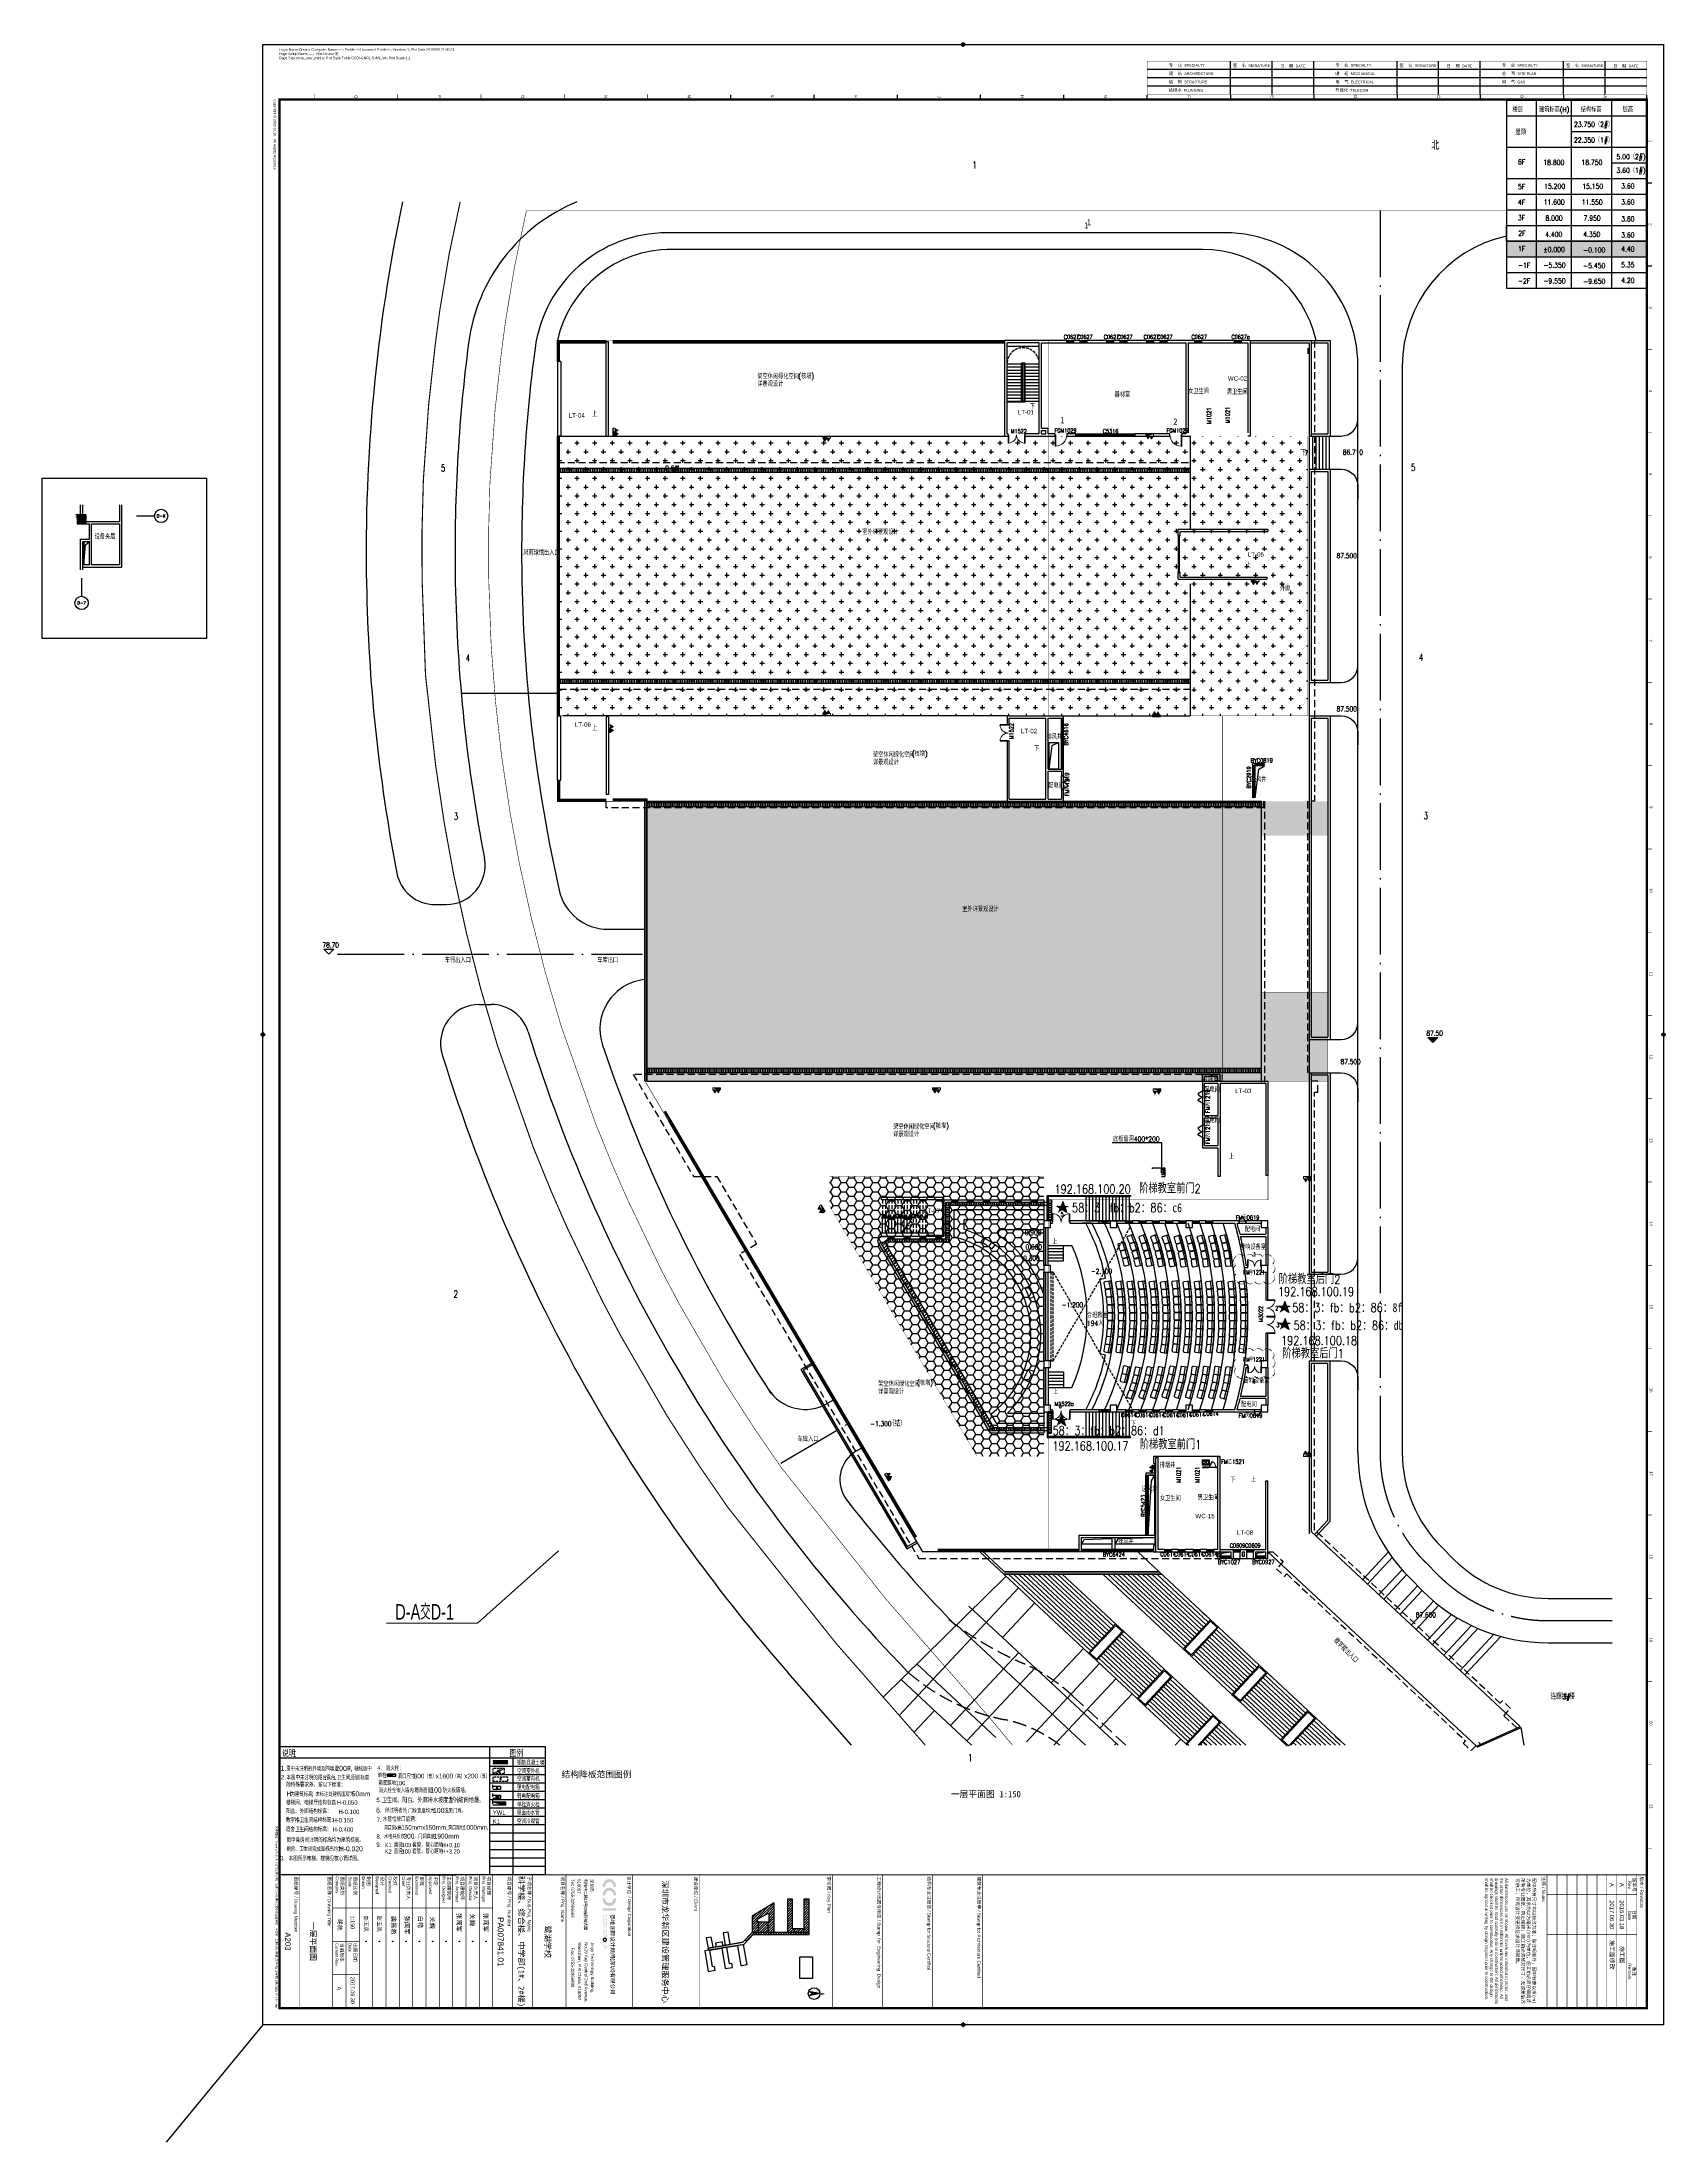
# Model space of a CAD drawing. Extents: x 447078 to 1776277, y 243534 to 519428.
# Drawn here: x 732881 to 879145, y 330286 to 519428 of the extents above; entities that cross this region are included whole.
import ezdxf
from ezdxf.enums import TextEntityAlignment as Align

# ---------------------------------------------------------------- set-up
doc = ezdxf.new("R2010")
doc.units = 0
doc.header["$LTSCALE"] = 1000
doc.header["$MEASUREMENT"] = 0
for name, pattern in [('ACAD_ISO04W100', [30.5, 24, -3, 0.5, -3]), ('BOUNDRY', [13.4, 10, -1, 0.2, -1, 0.2, -1]), ('DASH', [0.35, 0.25, -0.1]), ('DASHED', [19.05, 12.7, -6.35]), ('HIDDEN2', [4.7625, 3.175, -1.5875]), ('HIDDEN3', [1.905, 1.27, -0.635]), ('小说明$0$说明$0$DASH', [0.35, 0.25, -0.1])]:
    doc.linetypes.add(name, pattern=pattern)
doc.layers.get('Defpoints').update_dxf_attribs({"color": 2, "lineweight": 15})
for name, color, linetype in [('$0$G-ANNO-TEXT', 33, 'Continuous'), ('1、2#GRID$0$G-GRID-DIMS', 123, 'Continuous'), ('1、2#GRID$0$G-GRID-IDEN', 103, 'Continuous'), ('2017-5-24根据公务局意见调整', 6, 'Continuous'), ('2017-7-14 根据审图意见修改', 5, 'Continuous'), ('A-ANIG', 105, 'Continuous'), ('A-APRO', 11, 'Continuous'), ('A-BEAM', 30, 'DASHED'), ('A-COLS', 210, 'Continuous'), ('A-DASH', 151, 'HIDDEN2'), ('A-DOOR', 2, 'Continuous'), ('A-DOOR-FIRE', 2, 'Continuous'), ('A-DOOR-FIRE-IDEN', 2, 'Continuous'), ('A-FIXT', 211, 'Continuous'), ('A-FLOR', 31, 'Continuous'), ('A-FURN-DASH', 9, 'HIDDEN3'), ('A-HATH', 8, 'Continuous'), ('A-HIDN', 8, 'HIDDEN2'), ('A-HOLE', 41, 'Continuous'), ('A-HRAL', 104, 'Continuous'), ('A-OVER', 23, 'Continuous'), ('A-ROOF', 133, 'Continuous'), ('A-STRS', 2, 'Continuous'), ('A-WALL', 140, 'Continuous'), ('A-WALL-HATH', 8, 'Continuous'), ('A-WIND', 2, 'Continuous'), ('A-WIND-IDEN', 4, 'Continuous'), ('ELVT-OUT', 1, 'Continuous'), ('ELVT-SITE', 81, 'Continuous'), ('G-0-XREF', 2, 'Continuous'), ('G-ANNO-NOTE', 80, 'Continuous'), ('LAND-BORD', 37, 'Continuous'), ('LINE-BLDG', 3, 'BOUNDRY'), ('LINE-RED', 1, 'BOUNDRY'), ('ROAD', 60, 'Continuous'), ('ROAD-CENT', 60, 'ACAD_ISO04W100'), ('SITE-ROAD', 4, 'Continuous'), ('图框CCDI_B0GA0+0.00$0$G-0-XREF', 2, 'Continuous'), ('图框CCDI_B0GA0+0.00$0$G-ANNO-NOTE', 21, 'Continuous'), ('图框CCDI_B0GA0+0.00$0$G-ANNO-TEXT', 33, 'Continuous'), ('图框CCDI_B0GA0+0.00$0$G-BORD', 3, 'Continuous'), ('图框CCDI_B0GA0+0.00$0$符号', 7, 'Continuous'), ('家具', 9, 'Continuous'), ('小说明$0$说明$0$ANNO-NOTE', 3, 'Continuous'), ('小说明$0$说明$0$WALL-HATH', 9, 'Continuous'), ('说明$0$ANNO-NOTE', 3, 'Continuous')]:
    doc.layers.add(name, color=color, linetype=linetype)
for name, color, linetype, lineweight in [('1#2#一层消火栓$0$P-HUDR-MISC', 13, 'Continuous', 25), ('1#2#一层消火栓$0$体育文娱中心3F消火栓$0$P-HUDR-MISC', 13, 'Continuous', 20), ('A门禁安装位置', 1, 'Continuous', 30), ('园林', 11, 'Continuous', 53)]:
    doc.layers.add(name, color=color, linetype=linetype, lineweight=lineweight)
doc.styles.add('$0$CCDI_T_G01', font='')
doc.styles.add('1#2#一层消火栓$0$GPS', font='0fsc.shx', dxfattribs={"width": 0.7, "bigfont": '0fsz.shx'})
doc.styles.add('1、2#GRID$0$_TCH_AXIS', font='COMPLEX', dxfattribs={"bigfont": 'GBCBIG'})
doc.styles.add('_TCH_DIM', font='SIMPLEX', dxfattribs={"bigfont": 'GBCBIG'})
doc.styles.add('_TCH_LABEL', font='COMPLEX', dxfattribs={"bigfont": 'GBCBIG'})
doc.styles.add('_TCH_WINDOW', font='SIMPLEX', dxfattribs={"height": 3.5, "bigfont": 'GBCBIG'})
doc.styles.add('CCDI-TOG-02', font='simplex.shx', dxfattribs={"width": 0.8, "bigfont": 'zjdz.shx'})
doc.styles.add('CCDI_T_G01', font='')
doc.styles.add('CCDI_T_G02', font='simplex.shx', dxfattribs={"width": 0.8, "bigfont": 'zjdz.shx'})
doc.styles.add('CCDI_T_G03', font='')
doc.styles.add('图框CCDI_B0GA0+0.00$0$CCDI_T0G_01', font='')
doc.styles.add('图框CCDI_B0GA0+0.00$0$CCDI_T_G01', font='')
doc.styles.add('图框CCDI_B0GA0+0.00$0$STANDARD', font='txt')
doc.styles.add('小说明$0$说明$0$CCDI-TOG-02', font='simplex.shx', dxfattribs={"width": 0.8, "bigfont": 'zjdz.shx'})
doc.styles.add('小说明$0$说明$0$CCDI-TOG-05', font='zjdz-s.shx', dxfattribs={"width": 0.8, "bigfont": 'zjdz.shx'})
doc.styles.add('说明$0$CCDI-TOG-05', font='zjdz-s.shx', dxfattribs={"width": 0.8, "bigfont": 'zjdz.shx'})
doc.styles.get('$0$CCDI_T_G01').set_extended_font_data('Arial')
doc.styles.get('CCDI_T_G01').set_extended_font_data('Arial')
doc.styles.get('CCDI_T_G03').set_extended_font_data('SimHei')
doc.styles.get('图框CCDI_B0GA0+0.00$0$CCDI_T0G_01').set_extended_font_data('Arial')
doc.styles.get('图框CCDI_B0GA0+0.00$0$CCDI_T_G01').set_extended_font_data('Arial')
pattern_1 = [(90, (-0.008, 86014.92), (-158.75, 1e-14), [])]

# ---------------------------------------------------------------- blocks, each defined once
blk = doc.blocks.new('chair1')
at = {"layer": '家具'}
blk.add_lwpolyline([(-300, 600), (300, 600, -0.4142136), (350, 550), (350, 100, -0.4142136), (250, 0), (-250, 0, -0.4142136), (-350, 100), (-350, 550, -0.4142136)], format="xyb", close=True, dxfattribs=at)
blk.add_lwpolyline([(-350, 426), (350, 426)], dxfattribs=at)
blk = doc.blocks.new('$DorLib2D$00000002')
for p, q in [((-0.5, 0), (-0.5, 0.4875)), ((-0.475, 0.4875), (-0.5, 0.4875)), ((-0.475, 0), (-0.475, 0.4875)), ((0.475, 0), (0.475, 0.4875)), ((0.475, 0.4875), (0.5, 0.4875)), ((0.5, 0), (0.5, 0.4875)), ((-0.5, 0), (-0.475, 0)), ((0.5, 0), (0.475, 0))]:
    blk.add_line(p, q)
at = {"lineweight": 13}
for centre, start, end in [((-0.4875, 0), 0, 88.530716), ((0.4875, 0), 91.469284, 180)]:
    blk.add_arc(centre, 0.4875, start, end, dxfattribs=at)
blk = doc.blocks.new('_FZHK')
blk.add_lwpolyline([(-0.5, -0.5), (0.5, -0.5), (0.5, 0.5), (-0.5, 0.5)], close=True)
blk = doc.blocks.new('$DorLib2D$00000228')
at = {"color": 0}
blk.add_line((0.5, 0), (0, 0.87), dxfattribs=at)
blk.add_arc((0.5, 0), 1, 120, 180, dxfattribs=at)
blk = doc.blocks.new('$TCHSYS$WIN2D')
for p, q in [((-0.5, 0.5), (0.5, 0.5)), ((-0.5, 0.5), (-0.5, -0.5)), ((0.5, 0.17), (-0.5, 0.17)), ((0.5, 0.5), (0.5, -0.5)), ((0.5, -0.17), (-0.5, -0.17)), ((-0.5, -0.5), (0.5, -0.5))]:
    blk.add_line(p, q)
blk = doc.blocks.new('合班教室')
at = {"layer": 'A-DOOR'}
for p, q in [((-932263, -50720), (-931663, -50720)), ((-932263, -50920), (-931663, -50920)), ((-930263, -67720), (-930863, -67720)), ((-930263, -67920), (-930863, -67920))]:
    blk.add_line(p, q, dxfattribs=at)
at = {"layer": 'A-STRS'}
for p, q in [((-946063, -48520), (-942163, -48520)), ((-946063, -48520), (-946063, -50720)), ((-945763, -48520), (-945763, -50720)), ((-945463, -48520), (-945463, -50720)), ((-945163, -48520), (-945163, -50720)), ((-944863, -48520), (-944863, -50720)), ((-944563, -48520), (-944563, -50720)), ((-944263, -48520), (-944263, -50720)), ((-943963, -48520), (-943963, -50720)), ((-943663, -48520), (-943663, -50720)), ((-943363, -48520), (-943363, -50720)), ((-943063, -48520), (-943063, -50720)), ((-942763, -48520), (-942763, -50720)), ((-942463, -48520), (-942463, -50720)), ((-942163, -48520), (-942163, -50720)), ((-946063, -50720), (-942163, -50720)), ((-946063, -67920), (-942163, -67920)), ((-946063, -67920), (-946063, -70120)), ((-945763, -67920), (-945763, -70120)), ((-945463, -67920), (-945463, -70120)), ((-945163, -67920), (-945163, -70120)), ((-944863, -67920), (-944863, -70120)), ((-944563, -67920), (-944563, -70120)), ((-944263, -67920), (-944263, -70120)), ((-943963, -67920), (-943963, -70120)), ((-943663, -67920), (-943663, -70120)), ((-943363, -67920), (-943363, -70120)), ((-943063, -67920), (-943063, -70120)), ((-942763, -67920), (-942763, -70120)), ((-942463, -67920), (-942463, -70120)), ((-942163, -67920), (-942163, -70120)), ((-946063, -70120), (-942163, -70120))]:
    blk.add_line(p, q, dxfattribs=at)
for points in [[(-949563, -50720), (-949563, -48420), (-942053, -48420), (-942053, -48520), (-949463, -48520), (-949463, -50720)], [(-949463, -54720), (-949463, -51320)], [(-949463, -52920), (-947322, -52920)], [(-949463, -54320), (-948063, -54320), (-948063, -52920)], [(-949463, -53200), (-948063, -53200)], [(-949463, -53480), (-948063, -53480)], [(-949463, -53760), (-948063, -53760)], [(-949463, -54040), (-948063, -54040)], [(-949463, -63320), (-949463, -55320)], [(-944792, -55970), (-944301, -55873)], [(-949463, -63920), (-949463, -67320)], [(-944792, -62670), (-944301, -62767)], [(-949463, -64320), (-948063, -64320), (-948063, -65720)], [(-949463, -64600), (-948063, -64600)], [(-949463, -64880), (-948063, -64880)], [(-949463, -65160), (-948063, -65160)], [(-949463, -65440), (-948063, -65440)], [(-949463, -65720), (-947322, -65720)], [(-949563, -67920), (-949563, -70220), (-942053, -70220), (-942053, -70120), (-949463, -70120), (-949463, -67920)]]:
    blk.add_lwpolyline(points, dxfattribs=at)
for radius, start, end in [(17750, 11.19816, 28.24475), (18250, 332.59524, 27.40476), (19250, 334.12793, 25.87207), (20250, 335.49237, 24.50763), (21250, 336.7157, 23.2843), (22250, 337.81937, 22.18063), (23250, 338.82056, 21.17944), (24250, 339.73324, 20.26676), (25250, 340.5689, 19.4311), (26250, 341.33709, 18.66291), (27250, 342.0458, 17.9542), (28250, 342.7018, 17.2982), (29250, 343.31084, 16.68916), (30250, 343.87787, 16.12215), (15750, 336.02432, 23.97571), (17250, 348.80184, 11.19816), (17750, 331.75524, 348.80184)]:
    blk.add_arc((-961713, -59320), radius, start, end, dxfattribs=at)
at = {"layer": 'A-WALL'}
for p, q in [((-949063, -50720), (-949863, -50720)), ((-949263, -50920), (-949063, -50920)), ((-949063, -50920), (-949063, -50720)), ((-943563, -50720), (-947513, -50720)), ((-947513, -50720), (-947513, -50920)), ((-947513, -50920), (-943863, -50920)), ((-942463, -50720), (-943563, -50720)), ((-943263, -50920), (-942463, -50920)), ((-942463, -50920), (-942463, -50720)), ((-941263, -50720), (-941863, -50720)), ((-941863, -50720), (-941863, -50920)), ((-941863, -50920), (-941263, -50920)), ((-941263, -50920), (-941263, -50720)), ((-940063, -50720), (-940663, -50720)), ((-940663, -50720), (-940663, -50920)), ((-940663, -50920), (-940063, -50920)), ((-940063, -50920), (-940063, -50720)), ((-938863, -50720), (-939463, -50720)), ((-939463, -50720), (-939463, -50920)), ((-939463, -50920), (-938863, -50920)), ((-938863, -50920), (-938863, -50720)), ((-937663, -50720), (-938263, -50720)), ((-938263, -50720), (-938263, -50920)), ((-938263, -50920), (-937663, -50920)), ((-937663, -50920), (-937663, -50720)), ((-936763, -50720), (-937063, -50720)), ((-936463, -50720), (-936763, -50720)), ((-935263, -50720), (-935863, -50720)), ((-935863, -50720), (-935863, -50920)), ((-935863, -50920), (-935263, -50920)), ((-935263, -50920), (-935263, -50720)), ((-932578, -50720), (-934663, -50720)), ((-934663, -50720), (-934663, -50920)), ((-934663, -50920), (-932653, -50920)), ((-932263, -50720), (-932578, -50720)), ((-932445, -50920), (-932263, -50920)), ((-932263, -50920), (-932263, -50720)), ((-929663, -50720), (-931663, -50720)), ((-931663, -50720), (-931663, -50920)), ((-931663, -50920), (-930263, -50920)), ((-949863, -54720), (-949863, -51320)), ((-949663, -54720), (-949663, -51320)), ((-932176, -51920), (-929863, -51920)), ((-932127, -52120), (-929863, -52120)), ((-929863, -51320), (-929863, -51920)), ((-929863, -52120), (-929863, -54720)), ((-929663, -51320), (-929663, -52020)), ((-929663, -52020), (-929663, -54720)), ((-931463, -54720), (-931613, -54720)), ((-931463, -54920), (-931463, -54720)), ((-949863, -63320), (-949863, -55320)), ((-949663, -63320), (-949663, -55320)), ((-931785, -54920), (-931463, -54920)), ((-929863, -55320), (-929863, -57820)), ((-929663, -57820), (-929663, -55320)), ((-929863, -57820), (-929663, -57820)), ((-929663, -60820), (-929863, -60820)), ((-929863, -60820), (-929863, -63320)), ((-929663, -63320), (-929663, -60820)), ((-949863, -67320), (-949863, -63920)), ((-949663, -67320), (-949663, -63920)), ((-931463, -63720), (-931785, -63720)), ((-931613, -63920), (-931463, -63920)), ((-931463, -63920), (-931463, -63720)), ((-929863, -63920), (-929863, -66520)), ((-929663, -63920), (-929663, -66620)), ((-949063, -67720), (-949263, -67720)), ((-949263, -67920), (-949063, -67920)), ((-949063, -67920), (-949063, -67720)), ((-943863, -67720), (-947513, -67720)), ((-947513, -67720), (-947513, -67920)), ((-947513, -67920), (-943863, -67920)), ((-942463, -67720), (-943263, -67720)), ((-943263, -67920), (-942463, -67920)), ((-942463, -67920), (-942463, -67720)), ((-941263, -67720), (-941863, -67720)), ((-941863, -67720), (-941863, -67920)), ((-941863, -67920), (-941263, -67920)), ((-941263, -67920), (-941263, -67720)), ((-940063, -67720), (-940663, -67720)), ((-940663, -67720), (-940663, -67920)), ((-940663, -67920), (-940063, -67920)), ((-940063, -67920), (-940063, -67720)), ((-938863, -67720), (-939463, -67720)), ((-939463, -67720), (-939463, -67920)), ((-939463, -67920), (-938863, -67920)), ((-938863, -67920), (-938863, -67720)), ((-937663, -67720), (-938263, -67720)), ((-938263, -67720), (-938263, -67920)), ((-938263, -67920), (-937663, -67920)), ((-937663, -67920), (-937663, -67720)), ((-935263, -67720), (-935863, -67720)), ((-935863, -67720), (-935863, -67920)), ((-935863, -67920), (-935263, -67920)), ((-935263, -67920), (-935263, -67720)), ((-932653, -67720), (-934663, -67720)), ((-934663, -67720), (-934663, -67920)), ((-934663, -67920), (-932578, -67920)), ((-932578, -67920), (-930863, -67920)), ((-930863, -67720), (-932445, -67720)), ((-929863, -66720), (-932176, -66720)), ((-929863, -66520), (-932127, -66520)), ((-930863, -67920), (-930863, -67720)), ((-929863, -66720), (-929863, -67320)), ((-929663, -66620), (-929663, -67320))]:
    blk.add_line(p, q, dxfattribs=at)
blk.add_lwpolyline([(-945511, -50920), (-946428, -50920)], dxfattribs=at)
for radius, start, end in [(30250, 13.91766, 16.12215), (30450, 14.06494, 16.0134), (30250, 8.3636, 13.91766), (30450, 8.68878, 13.67731), (30250, 346.08235, 351.6364), (30450, 346.32271, 351.31122), (30250, 343.87787, 346.08235), (30450, 343.98662, 345.93508)]:
    blk.add_arc((-961713, -59320), radius, start, end, dxfattribs=at)
for p, rotation in [((-943074, -53107), 286.0311119831078), ((-942251, -52446), 290.1995524136307), ((-942023, -53109), 288.1254913451766), ((-941184, -52451), 289.6089853568918), ((-940963, -53117), 287.5349242884379), ((-940127, -52456), 288.9326188077675), ((-939914, -53124), 286.8585577393134), ((-939098, -52469), 288.9326188077675), ((-938884, -53137), 286.8585577393134), ((-938020, -52468), 286.9347928783073), ((-937830, -53143), 284.8607318098533), ((-936996, -52462), 286.6945187778366), ((-936809, -53138), 284.6204577093827), ((-935960, -52452), 286.1407021437625), ((-935779, -53130), 284.0666410753085), ((-934927, -52446), 285.6412088323033), ((-934752, -53125), 283.5671477638491), ((-933896, -52407), 285.0728054579196), ((-933729, -53088), 282.9987443894655), ((-942858, -53777), 286.0311119831078), ((-942677, -54470), 283.2311120165747), ((-941820, -53796), 284.8918208610781), ((-941653, -54492), 282.0918208945454), ((-940768, -53805), 284.3012538043396), ((-940608, -54503), 281.5012538378067), ((-939727, -53815), 283.6248872552154), ((-939575, -54515), 280.8248872886824), ((-938697, -53828), 283.6248872552154), ((-938545, -54528), 280.8248872886824), ((-937667, -53840), 281.6270613257552), ((-937540, -54545), 278.8270613592222), ((-936648, -53835), 281.3867872252844), ((-936524, -54541), 278.5867872587515), ((-935626, -53829), 280.8329705912103), ((-935508, -54535), 278.0329706246773), ((-934604, -53825), 280.3334772797512), ((-934493, -54533), 277.533477313218), ((-933588, -53790), 279.7650739053674), ((-933484, -54498), 276.9650739388344), ((-944371, -56544), 280.7181922358081), ((-943318, -56547), 278.9626149323853), ((-942316, -56547), 278.9626149323853), ((-941316, -56547), 278.9626149323853), ((-940316, -56547), 278.9626149323853), ((-939316, -56565), 278.9626149323853), ((-938272, -56497), 277.881407671524), ((-937268, -56537), 277.881407671524), ((-936257, -56536), 277.6188278527429), ((-935243, -56535), 277.270677243113), ((-934250, -56536), 277.4513040212959), ((-933222, -56537), 276.7876200947327), ((-932223, -56534), 276.7876200947327), ((-944257, -57238), 277.9681923075341), ((-944176, -57937), 275.2181925175523), ((-944129, -58639), 272.4681923792318), ((-943225, -57244), 276.2126150041113), ((-943165, -57945), 273.4626152141295), ((-943129, -58651), 272.4681923792318), ((-942223, -57244), 276.2126150041113), ((-942163, -57945), 273.4626152141295), ((-942127, -58651), 272.4681923792318), ((-941223, -57244), 276.2126150041113), ((-941163, -57945), 273.4626152141295), ((-941127, -58651), 272.4681923792318), ((-940223, -57244), 276.2126150041113), ((-940163, -57945), 273.4626152141295), ((-940127, -58651), 272.4681923792318), ((-939223, -57263), 276.2126150041113), ((-939163, -57964), 273.4626152141295), ((-939127, -58670), 272.4681923792318), ((-938193, -57196), 275.1314077432501), ((-938147, -57898), 272.3814079532683), ((-938124, -58604), 271.3869851183708), ((-937188, -57236), 275.1314077432501), ((-937142, -57938), 272.3814079532683), ((-937119, -58644), 271.3869851183708), ((-936180, -57235), 274.868827924469), ((-936137, -57938), 272.1188281344871), ((-936118, -58644), 271.1244052995896), ((-935170, -57235), 274.5206773148389), ((-935132, -57938), 271.7706775248573), ((-935116, -58644), 270.7762546899598), ((-934175, -57235), 274.7013040930219), ((-934135, -57938), 271.9513043030402), ((-934117, -58644), 270.9568814681426), ((-933156, -57238), 274.0376201664587), ((-933123, -57940), 271.287620376477), ((-933114, -58647), 270.2931975415795), ((-932156, -57235), 274.0376201664587), ((-932123, -57937), 271.287620376477), ((-932114, -58644), 270.2931975415795), ((-944116, -59343), 269.718192144474), ((-943116, -59355), 269.718192144474), ((-942114, -59355), 269.718192144474), ((-941114, -59355), 269.718192144474), ((-940114, -59355), 269.718192144474), ((-939114, -59373), 269.718192144474), ((-938119, -59312), 269.718192144474), ((-937114, -59352), 269.718192144474), ((-936114, -59352), 269.718192144474), ((-935114, -59352), 269.718192144474), ((-934114, -59352), 269.718192144474), ((-933114, -59355), 269.718192144474), ((-932114, -59352), 269.718192144474)]:
    blk.add_blockref('chair1', p, dxfattribs=dict(rotation=rotation))
for p, xscale, rotation in [((-944190, -60748), -0.9999999999999958, 264.2181917713956), ((-944136, -60046), -1, 266.968191909716), ((-943172, -60763), -0.9999999999999958, 266.1965890085441), ((-943131, -60057), -1, 267.1910118434415), ((-942170, -60763), -0.9999999999999958, 266.1965890085441), ((-942129, -60057), -1, 267.1910118434415), ((-941170, -60763), -0.9999999999999958, 266.1965890085441), ((-941129, -60057), -1, 267.1910118434415), ((-940170, -60763), -0.9999999999999958, 266.1965890085441), ((-940129, -60057), -1, 267.1910118434415), ((-939170, -60781), -0.9999999999999958, 266.1965890085441), ((-939129, -60076), -1, 267.1910118434415), ((-938147, -60732), -0.9999999999999958, 267.6185920468855), ((-938124, -60025), -0.9999999999999958, 268.6130148817831), ((-937142, -60772), -0.9999999999999958, 267.6185920468855), ((-937119, -60065), -0.9999999999999958, 268.6130148817831), ((-936137, -60772), -1, 267.8811718656665), ((-936118, -60065), -0.9999999999999958, 268.8755947005641), ((-935132, -60772), -0.9999999999999958, 268.2293224752964), ((-935116, -60065), -0.9999999999999958, 269.223745310194), ((-934135, -60772), -0.9999999999999916, 268.0486956971136), ((-934117, -60065), -0.999999999999992, 269.0431185320112), ((-933135, -60774), -0.9999999999999958, 268.0750702702345), ((-933117, -60067), -0.9999999999999958, 269.069493105132), ((-932135, -60771), -0.9999999999999958, 268.0750702702345), ((-932118, -60064), -0.9999999999999958, 269.069493105132), ((-944399, -62139), -1, 258.7181920531399), ((-944278, -61446), -0.9999999999999938, 261.4681919814138), ((-943332, -62161), -1, 260.6965892902884), ((-943235, -61464), -0.999999999999995, 263.4465892185623), ((-942330, -62161), -1, 260.6965892902884), ((-942233, -61464), -0.999999999999995, 263.4465892185623), ((-941330, -62161), -1, 260.6965892902884), ((-941233, -61464), -0.999999999999995, 263.4465892185623), ((-940330, -62161), -1, 260.6965892902884), ((-940233, -61464), -0.999999999999995, 263.4465892185623), ((-939330, -62179), -1, 260.6965892902884), ((-939233, -61482), -0.999999999999995, 263.4465892185623), ((-938272, -62133), -0.9999999999999922, 262.1185923286298), ((-938193, -61434), -1, 264.8685922569038), ((-937268, -62173), -0.9999999999999922, 262.1185923286298), ((-937188, -61474), -1, 264.8685922569038), ((-936257, -62173), -1, 262.381172147411), ((-936180, -61474), -0.9999999999999958, 265.1311720756848), ((-935243, -62174), -1, 262.7293227570407), ((-935170, -61474), -1, 265.4793226853146), ((-934250, -62174), -0.9999999999999932, 262.5486959788578), ((-934175, -61474), -1, 265.2986959071318), ((-933250, -62176), -0.9999999999999958, 262.5750705519788), ((-933175, -61476), -0.9999999999999958, 265.3250704802527), ((-932176, -61473), -0.9999999999999958, 265.3250704802527), ((-942745, -64103), -0.9999999999999993, 257.9081791056083), ((-941677, -64203), -0.9999999999999993, 257.9081791056083), ((-940631, -64192), -0.9999999999999932, 258.4987461623471), ((-939599, -64180), -0.9999999999999968, 259.1751127114713), ((-938576, -64134), -0.9999999999999968, 259.1751127114713), ((-937563, -64151), -1, 261.1729386409316), ((-936548, -64155), -0.9999999999999958, 261.4132127414023), ((-935532, -64160), -1, 261.9670293754764), ((-934517, -64163), -1, 262.4665226869358), ((-933508, -64197), -1, 263.0349260613194), ((-942912, -64800), -0.9999999999999996, 255.1081791390752), ((-942275, -66249), -1, 249.8004475865231), ((-942047, -65586), -1, 251.8745086549772), ((-941844, -64900), -0.9999999999999996, 255.1081791390752), ((-941208, -66244), -0.9999999999999941, 250.3910146432618), ((-940987, -65579), -0.9999999999999958, 252.465075711716), ((-940791, -64891), -0.9999999999999981, 255.698746195814), ((-940151, -66239), -1, 251.0673811923863), ((-939938, -65571), -1, 253.1414422608403), ((-939750, -64880), -0.9999999999999937, 256.3751127449384), ((-939129, -66193), -1, 251.0673811923863), ((-938916, -65525), -1, 253.1414422608403), ((-938728, -64834), -0.9999999999999937, 256.3751127449384), ((-938044, -66227), -1, 253.0652071218464), ((-937854, -65552), -0.9999999999999996, 255.1392681903005), ((-937691, -64856), -0.9999999999999972, 258.3729386743984), ((-937019, -66233), -1, 253.305481222317), ((-936832, -65558), -0.9999999999999982, 255.3795422907712), ((-936672, -64860), -1, 258.6132127748693), ((-935983, -66243), -1, 253.8592978563913), ((-935803, -65566), -1, 255.9333589248454), ((-935649, -64867), -1, 259.1670294089434), ((-934950, -66249), -0.9999999999999938, 254.3587911678505), ((-934776, -65570), -1, 256.4328522363046), ((-934628, -64870), -1, 259.6665227204027), ((-933920, -66288), -0.999999999999993, 254.9271945422342), ((-933752, -65607), -1, 257.0012556106883), ((-933612, -64906), -1, 260.2349260947864)]:
    blk.add_blockref('chair1', p, dxfattribs=dict(xscale=xscale, rotation=rotation))
at = {"layer": 'A-COLS', "xscale": 600, "yscale": 600, "zscale": 600, "rotation": 270}
for p in [(-949563, -51020), (-943563, -51020), (-936763, -51020), (-929963, -51020), (-949563, -55020), (-929963, -55020), (-949563, -63620), (-929963, -63620)]:
    blk.add_blockref('_FZHK', p, dxfattribs=at)
at = {"layer": 'A-COLS', "xscale": 600, "yscale": 600, "zscale": 600}
for p in [(-949563, -67620), (-943563, -67620), (-936763, -67620), (-929963, -67620)]:
    blk.add_blockref('_FZHK', p, dxfattribs=at)
at = {"layer": 'A-DOOR'}
for name, p, xscale, yscale, zscale in [('$DorLib2D$00000002', (-948288, -50820), -1550, 1550, -1550), ('$DorLib2D$00000228', (-931963, -50820), 600, 600, 600), ('$DorLib2D$00000002', (-930863, -54820), -1200, 1200, 1200)]:
    blk.add_blockref(name, p, dxfattribs=dict(at, xscale=xscale, yscale=yscale, zscale=zscale))
for name, p, xscale, yscale, zscale, rotation in [('$DorLib2D$00000002', (-929763, -58570), 1500, 1500, 1500, 270), ('$DorLib2D$00000002', (-929763, -60070), 1500, 1500, 1500, 270), ('$DorLib2D$00000002', (-930863, -63820), 1200, 1200, 1200, 180), ('$DorLib2D$00000002', (-948288, -67823), 1550, 1550, 1550, 180), ('$DorLib2D$00000228', (-930563, -67820), -600, 600, -600, 180)]:
    blk.add_blockref(name, p, dxfattribs=dict(at, xscale=xscale, yscale=yscale, zscale=zscale, rotation=rotation))
at = {"layer": 'A-FURN-DASH', "xscale": -0.9999999999999958, "rotation": 262.5750705519788}
blk.add_blockref('chair1', (-932250, -62173), dxfattribs=at)
at = {"layer": 'A-WIND', "xscale": 600, "yscale": 200}
for p, zscale in [((-942163, -50820), 600), ((-940963, -50820), 600), ((-939763, -50820), 600), ((-938563, -50820), 600), ((-937363, -50820), 600), ((-936163, -50820), 600), ((-934963, -50820), 600), ((-942163, -67820), -600), ((-940963, -67820), -600), ((-939763, -67820), -600), ((-938563, -67820), -600), ((-937363, -67820), -600), ((-936163, -67820), -600), ((-934963, -67820), -600)]:
    blk.add_blockref('$TCHSYS$WIN2D', p, dxfattribs=dict(at, zscale=zscale))
blk = doc.blocks.new('图框CCDI_B0GA0+0.00$0$MidPoitent')
for p, q in [((-1.5, 0), (1.5, 0)), ((0, -1.5), (0, 1.5))]:
    blk.add_line(p, q)
blk.add_circle((0, 0), 1)
blk = doc.blocks.new('图框CCDI_B0GA0+0.00$0$block31')
at = {"layer": '图框CCDI_B0GA0+0.00$0$G-ANNO-TEXT'}
h = blk.add_hatch(color=256, dxfattribs=at)
h.paths.add_polyline_path([(5.3, 27.9), (5.9, 28.3), (6.5, 28.5), (6.9, 28.6), (7.2, 28.6), (7.3, 28.6), (7.3, 28.6), (7.3, 28.8), (7.3, 29.1), (7.3, 29.5), (7.3, 29.8), (7.3, 30.1), (7.3, 30.1), (7.3, 30.1), (7.3, 30.1), (7.2, 30.1), (7.2, 30.1), (6.9, 30.1), (6.3, 30), (5.7, 29.9), (5.2, 29.7), (4.7, 29.5), (4.3, 29.2), (3.9, 28.9), (3.5, 28.5), (3.2, 28.1), (3, 27.6), (2.8, 27.2), (2.7, 26.7), (2.6, 26.2), (2.6, 25.7), (2.7, 25.2), (2.9, 24.7), (3.1, 24.2), (3.4, 23.8), (3.7, 23.4), (4.1, 23.1), (4.6, 22.8), (5, 22.5), (5.5, 22.3), (6.1, 22.1), (6.6, 22), (7.2, 22), (7.3, 22), (7.3, 22), (7.3, 22.2), (7.3, 22.6), (7.3, 22.9), (7.3, 23.3), (7.3, 23.5), (7.3, 23.6), (7.3, 23.6), (7.3, 23.6), (7.3, 23.6), (7.2, 23.6), (7.2, 23.6), (7.2, 23.6), (7, 23.6), (6.6, 23.6), (6, 23.8), (5.4, 24.1), (4.9, 24.6), (4.7, 24.8), (4.6, 25.1), (4.5, 25.4), (4.4, 25.7), (4.4, 26), (4.4, 26.3), (4.4, 26.6), (4.5, 26.9), (4.7, 27.2), (4.8, 27.5)])
h.paths.add_polyline_path([(9.6, 25.4), (9.5, 25.7), (9.5, 26), (9.5, 26.3), (9.6, 26.6), (9.7, 26.9), (9.8, 27.2), (10, 27.5), (10.4, 27.9), (11, 28.3), (11.6, 28.5), (12, 28.6), (12.4, 28.6), (12.4, 28.6), (12.4, 28.6), (12.4, 28.8), (12.4, 29.1), (12.4, 29.5), (12.4, 29.8), (12.4, 30.1), (12.4, 30.1), (12.4, 30.1), (12.4, 30.1), (12.4, 30.1), (12.3, 30.1), (12, 30.1), (11.4, 30), (10.9, 29.9), (10.4, 29.7), (9.9, 29.5), (9.4, 29.2), (9, 28.9), (8.7, 28.5), (8.3, 28.1), (8.1, 27.6), (7.9, 27.2), (7.8, 26.7), (7.7, 26.2), (7.8, 25.7), (7.9, 25.2), (8, 24.7), (8.2, 24.2), (8.5, 23.8), (8.9, 23.4), (9.2, 23.1), (9.7, 22.8), (10.2, 22.5), (10.7, 22.3), (11.2, 22.1), (11.8, 22), (12.4, 22), (12.4, 22), (12.4, 22), (12.4, 22.2), (12.4, 22.6), (12.4, 22.9), (12.4, 23.3), (12.4, 23.5), (12.4, 23.6), (12.4, 23.6), (12.4, 23.6), (12.4, 23.6), (12.4, 23.6), (12.4, 23.6), (12.3, 23.6), (12.1, 23.6), (11.8, 23.6), (11.1, 23.8), (10.5, 24.1), (10.1, 24.6), (9.9, 24.8), (9.7, 25.1)])
h.paths.add_polyline_path([(18.4, 24.5), (18.6, 25), (18.7, 25.4), (18.8, 26), (18.8, 26.5), (18.7, 27), (18.5, 27.5), (18.3, 27.9), (18, 28.3), (17.7, 28.7), (17.3, 29.1), (16.8, 29.4), (16.4, 29.6), (15.9, 29.8), (15.3, 30), (14.8, 30.1), (14.2, 30.1), (14.1, 30.1), (14.1, 30.1), (14.1, 29.9), (14.1, 29.6), (14.1, 29.2), (14.1, 28.9), (14.1, 28.6), (14.1, 28.6), (14.1, 28.6), (14.1, 28.6), (14.1, 28.6), (14.2, 28.6), (14.2, 28.6), (14.2, 28.6), (14.4, 28.6), (14.7, 28.5), (15.4, 28.3), (16, 28), (16.5, 27.6), (16.7, 27.3), (16.8, 27), (16.9, 26.8), (17, 26.4), (17, 26.1), (17, 25.8), (17, 25.5), (16.9, 25.2), (16.7, 24.9), (16.5, 24.7), (16.1, 24.2), (15.5, 23.9), (14.9, 23.6), (14.5, 23.6), (14.2, 23.6), (14.1, 23.6), (14.1, 23.5), (14.1, 23.3), (14.1, 23), (14.1, 22.6), (14.1, 22.3), (14.1, 22.1), (14.1, 22), (14.1, 22), (14.1, 22), (14.2, 22), (14.2, 22), (14.5, 22), (15.1, 22.1), (15.6, 22.2), (16.2, 22.4), (16.7, 22.6), (17.1, 22.9), (17.5, 23.3), (17.9, 23.6), (18.2, 24)])
h.paths.add_polyline_path([(21.6, 30.1), (20.1, 30.1), (20.1, 22), (21.6, 22)])
h = blk.add_hatch(color=256, dxfattribs=at)
h.paths.add_polyline_path([(26.4, 29.6), (26.4, 29.6), (26.2, 29.5), (26.1, 29.5), (25.9, 29.5), (25.6, 29.4), (25.4, 29.4), (25.3, 29.4), (25.1, 29.4), (24.9, 29.4), (24.7, 29.4), (24.5, 29.4), (24.3, 29.4), (26.5, 29.3), (26.5, 29.4)])
h.paths.add_polyline_path([(24.2, 29.4), (24.2, 29.3), (24.2, 29.1), (24.3, 29.1), (24.3, 29.1), (24.5, 29.1), (24.7, 29.1), (25, 29.2), (25.3, 29.2), (25.5, 29.2), (26, 29.3), (26.1, 29.3), (26.3, 29.3), (26.6, 29.3), (26.5, 29.3), (24.3, 29.4)])
h.paths.add_polyline_path([(26.6, 29.3), (26.3, 29.3), (26.5, 29.3)], flags=17)
h.paths.add_polyline_path([(25.5, 29.2), (25.3, 29.2), (25.3, 28.7), (24.8, 28.7), (25.5, 28.7)])
h.paths.add_polyline_path([(26, 29.1), (26, 29), (25.9, 28.8), (25.8, 28.7), (25.5, 28.7), (26.1, 28.7), (26.1, 28.7), (26.2, 28.9), (26.3, 29), (26.3, 29), (26.3, 29), (26.2, 29)])
h.paths.add_polyline_path([(24.8, 29.1), (24.5, 29), (24.6, 28.9), (24.7, 28.7), (24.9, 28.8), (24.9, 28.9)])
h.paths.add_polyline_path([(24, 28.7), (24, 28.4), (24.2, 28.4), (24.4, 28.4), (24.5, 28.4), (24.7, 28.5), (25, 28.5), (25.8, 28.5), (25.8, 28.5), (26.1, 28.7), (25.5, 28.7), (24.8, 28.7), (24.8, 28.7), (24.6, 28.7), (24.4, 28.7), (24.2, 28.7)])
h.paths.add_polyline_path([(26.8, 28.7), (26.6, 28.7), (26.5, 28.7), (26.3, 28.7), (26.1, 28.7), (25.8, 28.5), (26, 28.5), (26.2, 28.4), (26.4, 28.4), (26.6, 28.4), (26.8, 28.4)])
h.paths.add_polyline_path([(25.8, 28.5), (25, 28.5), (25.6, 28.5), (25.6, 28.4), (25.7, 28.2), (25.8, 28.1), (25.9, 28), (26, 28), (26.1, 27.9), (26.2, 27.8), (26.4, 27.8), (26.7, 27.7), (26.7, 27.7), (26.7, 27.9), (26.9, 28), (26.7, 28), (26.5, 28.1), (26.3, 28.1), (26.2, 28.1), (26.1, 28.2), (25.9, 28.3)])
h.paths.add_polyline_path([(25, 28.5), (24.9, 28.4), (24.8, 28.3), (24.6, 28.2), (24.5, 28.1), (24.3, 28), (24.1, 27.9), (23.9, 27.9), (24, 27.8), (24.1, 27.6), (24.2, 27.7), (24.4, 27.7), (24.6, 27.8), (24.7, 28), (24.9, 28.1), (25, 28.2), (25.1, 28.3), (25.2, 28.5), (25.3, 28.5), (25.5, 28.5), (25.6, 28.5)])
h.paths.add_polyline_path([(25.5, 28.5), (25.3, 28.5), (25.3, 28.3), (25.3, 28.2), (25.3, 28), (25.2, 27.8), (25.5, 27.8), (25.5, 27.9), (25.5, 28.1), (25.5, 28.3)], flags=16)
h.paths.add_polyline_path([(25.5, 27.7), (25.3, 27.6), (25.3, 27.5), (25.4, 27.4), (25.5, 27.2), (25.8, 27.4), (25.7, 27.4), (25.6, 27.6)])
h.paths.add_polyline_path([(24.7, 27.7), (24.8, 27.5), (24.8, 27.3), (24.8, 27), (24.8, 26.9), (24.8, 26.8), (24.8, 26.7), (25.1, 26.7), (25.1, 26.7), (25.3, 26.7), (25.5, 26.7), (25.6, 26.7), (25.8, 26.7), (25.9, 26.7), (25.9, 26.7), (26.1, 26.8), (26.1, 26.9), (25.3, 26.9), (25.3, 26.9), (25.1, 26.9), (25, 27), (25, 27.5), (25.1, 27.6), (25.1, 27.6), (25, 27.6), (24.9, 27.6)])
h.paths.add_polyline_path([(26.4, 27.6), (26.1, 27.5), (26.1, 27.5), (26.3, 27.3), (26.4, 27.2), (26.6, 27), (26.6, 26.9), (26.9, 27.1), (26.8, 27.3), (26.6, 27.4), (26.5, 27.5)])
h.paths.add_polyline_path([(25.1, 27.6), (25, 27.6), (25.1, 27.6)], flags=16)
h.paths.add_polyline_path([(24.3, 27.5), (24.2, 27.3), (24.2, 27.2), (24.1, 27), (24, 26.8), (24.3, 26.7), (24.3, 26.7), (24.3, 26.9), (24.4, 27.1), (24.5, 27.2), (24.5, 27.4)])
h.paths.add_polyline_path([(25.9, 27.3), (25.9, 27.2), (25.9, 27), (25.8, 27), (25.8, 27), (25.6, 26.9), (25.5, 26.9), (25.3, 26.9), (26.1, 26.9), (26.2, 27.1), (26.1, 27.1)])
h = blk.add_hatch(color=256, dxfattribs=at)
h.paths.add_polyline_path([(26.4, 29.6), (26.4, 29.6), (26.2, 29.5), (26.1, 29.5), (25.9, 29.5), (25.6, 29.4), (25.4, 29.4), (25.3, 29.4), (25.1, 29.4), (24.9, 29.4), (24.7, 29.4), (24.5, 29.4), (24.3, 29.4), (26.5, 29.3), (26.5, 29.4)])
h.paths.add_polyline_path([(24.2, 29.4), (24.2, 29.3), (24.2, 29.1), (24.3, 29.1), (24.3, 29.1), (24.5, 29.1), (24.7, 29.1), (25, 29.2), (25.3, 29.2), (25.5, 29.2), (26, 29.3), (26.1, 29.3), (26.3, 29.3), (26.6, 29.3), (26.5, 29.3), (24.3, 29.4)])
h.paths.add_polyline_path([(26.6, 29.3), (26.3, 29.3), (26.5, 29.3)], flags=17)
h.paths.add_polyline_path([(25.5, 29.2), (25.3, 29.2), (25.3, 28.7), (24.8, 28.7), (25.5, 28.7)])
h.paths.add_polyline_path([(26, 29.1), (26, 29), (25.9, 28.8), (25.8, 28.7), (25.5, 28.7), (26.1, 28.7), (26.1, 28.7), (26.2, 28.9), (26.3, 29), (26.3, 29), (26.3, 29), (26.2, 29)])
h.paths.add_polyline_path([(24.8, 29.1), (24.5, 29), (24.6, 28.9), (24.7, 28.7), (24.9, 28.8), (24.9, 28.9)])
h.paths.add_polyline_path([(24, 28.7), (24, 28.4), (24.2, 28.4), (24.4, 28.4), (24.5, 28.4), (24.7, 28.5), (25, 28.5), (25.8, 28.5), (25.8, 28.5), (26.1, 28.7), (25.5, 28.7), (24.8, 28.7), (24.8, 28.7), (24.6, 28.7), (24.4, 28.7), (24.2, 28.7)])
h.paths.add_polyline_path([(26.8, 28.7), (26.6, 28.7), (26.5, 28.7), (26.3, 28.7), (26.1, 28.7), (25.8, 28.5), (26, 28.5), (26.2, 28.4), (26.4, 28.4), (26.6, 28.4), (26.8, 28.4)])
h.paths.add_polyline_path([(25.8, 28.5), (25, 28.5), (25.6, 28.5), (25.6, 28.4), (25.7, 28.2), (25.8, 28.1), (25.9, 28), (26, 28), (26.1, 27.9), (26.2, 27.8), (26.4, 27.8), (26.7, 27.7), (26.7, 27.7), (26.7, 27.9), (26.9, 28), (26.7, 28), (26.5, 28.1), (26.3, 28.1), (26.2, 28.1), (26.1, 28.2), (25.9, 28.3)])
h.paths.add_polyline_path([(25, 28.5), (24.9, 28.4), (24.8, 28.3), (24.6, 28.2), (24.5, 28.1), (24.3, 28), (24.1, 27.9), (23.9, 27.9), (24, 27.8), (24.1, 27.6), (24.2, 27.7), (24.4, 27.7), (24.6, 27.8), (24.7, 28), (24.9, 28.1), (25, 28.2), (25.1, 28.3), (25.2, 28.5), (25.3, 28.5), (25.5, 28.5), (25.6, 28.5)])
h.paths.add_polyline_path([(25.5, 28.5), (25.3, 28.5), (25.3, 28.3), (25.3, 28.2), (25.3, 28), (25.2, 27.8), (25.5, 27.8), (25.5, 27.9), (25.5, 28.1), (25.5, 28.3)], flags=16)
h.paths.add_polyline_path([(25.5, 27.7), (25.3, 27.6), (25.3, 27.5), (25.4, 27.4), (25.5, 27.2), (25.8, 27.4), (25.7, 27.4), (25.6, 27.6)])
h.paths.add_polyline_path([(24.7, 27.7), (24.8, 27.5), (24.8, 27.3), (24.8, 27), (24.8, 26.9), (24.8, 26.8), (24.8, 26.7), (25.1, 26.7), (25.1, 26.7), (25.3, 26.7), (25.5, 26.7), (25.6, 26.7), (25.8, 26.7), (25.9, 26.7), (25.9, 26.7), (26.1, 26.8), (26.1, 26.9), (25.3, 26.9), (25.3, 26.9), (25.1, 26.9), (25, 27), (25, 27.5), (25.1, 27.6), (25.1, 27.6), (25, 27.6), (24.9, 27.6)])
h.paths.add_polyline_path([(26.4, 27.6), (26.1, 27.5), (26.1, 27.5), (26.3, 27.3), (26.4, 27.2), (26.6, 27), (26.6, 26.9), (26.9, 27.1), (26.8, 27.3), (26.6, 27.4), (26.5, 27.5)])
h.paths.add_polyline_path([(25.1, 27.6), (25, 27.6), (25.1, 27.6)], flags=16)
h.paths.add_polyline_path([(24.3, 27.5), (24.2, 27.3), (24.2, 27.2), (24.1, 27), (24, 26.8), (24.3, 26.7), (24.3, 26.7), (24.3, 26.9), (24.4, 27.1), (24.5, 27.2), (24.5, 27.4)])
h.paths.add_polyline_path([(25.9, 27.3), (25.9, 27.2), (25.9, 27), (25.8, 27), (25.8, 27), (25.6, 26.9), (25.5, 26.9), (25.3, 26.9), (26.1, 26.9), (26.2, 27.1), (26.1, 27.1)])
h = blk.add_hatch(color=256, dxfattribs=at)
h.paths.add_polyline_path([(29, 29.6), (29, 29.6), (29, 29.5), (29.1, 29.2), (29.1, 28.7), (29.3, 28.8), (29.3, 29.4), (29.3, 29.4), (29.4, 29.6), (29.4, 29.6), (29.3, 29.6), (29.2, 29.6)])
h.paths.add_polyline_path([(27.6, 29.6), (27.6, 29.5), (27.6, 29.4), (27.6, 29.2), (27.6, 29), (27.6, 28.7), (27.8, 28.7), (27.8, 29.4), (27.9, 29.5), (27.9, 29.5), (27.9, 29.5), (27.7, 29.5)])
h.paths.add_polyline_path([(28.4, 29.3), (28.4, 29.3), (28.4, 29.1), (28.4, 28.9), (28.4, 28.7), (28.4, 28.5), (29.1, 28.4), (29.1, 27.7), (29.1, 27.7), (29, 27.5), (29, 27.3), (29.3, 27.3), (29.3, 27.4), (29.3, 27.6), (29.3, 27.7), (29.3, 28.5), (28.7, 28.6), (28.7, 29.1), (28.7, 29.1), (28.8, 29.2), (28.8, 29.2), (28.6, 29.3), (28.6, 29.3)])
h.paths.add_polyline_path([(28.8, 29.3), (28.6, 29.3), (28.8, 29.2)], flags=17)
h.paths.add_polyline_path([(30, 29.1), (29.9, 29), (29.7, 28.9), (29.5, 28.9), (29.3, 28.8), (29.1, 28.7), (29.7, 28.7), (29.7, 28), (29.7, 27.9), (29.5, 27.8), (29.9, 27.7), (30, 27.9)])
h.paths.add_polyline_path([(27.2, 28.7), (27.2, 28.4), (27.4, 28.4), (27.6, 28.4), (27.8, 28.4), (27.6, 28.7), (27.4, 28.7)])
h.paths.add_polyline_path([(28.2, 28.7), (28.1, 28.7), (27.8, 28.7), (27.6, 28.7), (27.8, 28.4), (28, 28.4), (28.2, 28.4)])
h.paths.add_polyline_path([(29.1, 28.7), (28.7, 28.6), (29.3, 28.5), (29.7, 28.7)])
h.paths.add_polyline_path([(28.4, 28.5), (28.3, 28.4), (28.1, 28.4), (28.2, 28.1), (28.3, 28.1), (28.4, 28.2), (28.7, 28.3), (29.1, 28.4)])
h.paths.add_polyline_path([(27.8, 28.4), (27.6, 28.4), (27.6, 27.3), (27.8, 27.4)])
h.paths.add_polyline_path([(28.7, 28.3), (28.4, 28.2), (28.4, 27.1), (28.5, 27), (28.5, 26.9), (28.6, 26.7), (28.6, 26.7), (28.8, 26.7), (29, 26.7), (29, 26.7), (29.2, 26.7), (29.4, 26.7), (29.6, 26.7), (29.8, 26.8), (30, 26.8), (30.1, 26.9), (29, 27), (29, 27), (28.8, 27), (28.7, 27.1), (28.7, 27.2)])
h.paths.add_polyline_path([(29.4, 27.8), (29.5, 27.7), (29.5, 27.5), (29.7, 27.5), (29.8, 27.6), (29.9, 27.7), (29.9, 27.7), (29.5, 27.8)], flags=17)
h.paths.add_polyline_path([(28.2, 27.6), (28.2, 27.6), (28, 27.5), (27.8, 27.4), (27.6, 27.3), (27.4, 27.3), (27.3, 27.2), (27.3, 27.1), (27.4, 26.9), (27.5, 26.9), (27.7, 27), (27.8, 27.1), (27.9, 27.2), (28.1, 27.2), (28.3, 27.3), (28.2, 27.4)])
h.paths.add_polyline_path([(29.9, 27.4), (29.9, 27.4), (29.9, 27.2), (29.8, 27), (29.7, 27), (29.5, 27), (29.3, 27), (29, 27), (30.1, 26.9), (30.1, 27), (30.2, 27.2), (30.2, 27.2), (30, 27.3)])
h = blk.add_hatch(color=256, dxfattribs=at)
h.paths.add_polyline_path([(29, 29.6), (29, 29.6), (29, 29.5), (29.1, 29.2), (29.1, 28.7), (29.3, 28.8), (29.3, 29.4), (29.3, 29.4), (29.4, 29.6), (29.4, 29.6), (29.3, 29.6), (29.2, 29.6)])
h.paths.add_polyline_path([(27.6, 29.6), (27.6, 29.5), (27.6, 29.4), (27.6, 29.2), (27.6, 29), (27.6, 28.7), (27.8, 28.7), (27.8, 29.4), (27.9, 29.5), (27.9, 29.5), (27.9, 29.5), (27.7, 29.5)])
h.paths.add_polyline_path([(28.4, 29.3), (28.4, 29.3), (28.4, 29.1), (28.4, 28.9), (28.4, 28.7), (28.4, 28.5), (29.1, 28.4), (29.1, 27.7), (29.1, 27.7), (29, 27.5), (29, 27.3), (29.3, 27.3), (29.3, 27.4), (29.3, 27.6), (29.3, 27.7), (29.3, 28.5), (28.7, 28.6), (28.7, 29.1), (28.7, 29.1), (28.8, 29.2), (28.8, 29.2), (28.6, 29.3), (28.6, 29.3)])
h.paths.add_polyline_path([(28.8, 29.3), (28.6, 29.3), (28.8, 29.2)], flags=17)
h.paths.add_polyline_path([(30, 29.1), (29.9, 29), (29.7, 28.9), (29.5, 28.9), (29.3, 28.8), (29.1, 28.7), (29.7, 28.7), (29.7, 28), (29.7, 27.9), (29.5, 27.8), (29.9, 27.7), (30, 27.9)])
h.paths.add_polyline_path([(27.2, 28.7), (27.2, 28.4), (27.4, 28.4), (27.6, 28.4), (27.8, 28.4), (27.6, 28.7), (27.4, 28.7)])
h.paths.add_polyline_path([(28.2, 28.7), (28.1, 28.7), (27.8, 28.7), (27.6, 28.7), (27.8, 28.4), (28, 28.4), (28.2, 28.4)])
h.paths.add_polyline_path([(29.1, 28.7), (28.7, 28.6), (29.3, 28.5), (29.7, 28.7)])
h.paths.add_polyline_path([(28.4, 28.5), (28.3, 28.4), (28.1, 28.4), (28.2, 28.1), (28.3, 28.1), (28.4, 28.2), (28.7, 28.3), (29.1, 28.4)])
h.paths.add_polyline_path([(27.8, 28.4), (27.6, 28.4), (27.6, 27.3), (27.8, 27.4)])
h.paths.add_polyline_path([(28.7, 28.3), (28.4, 28.2), (28.4, 27.1), (28.5, 27), (28.5, 26.9), (28.6, 26.7), (28.6, 26.7), (28.8, 26.7), (29, 26.7), (29, 26.7), (29.2, 26.7), (29.4, 26.7), (29.6, 26.7), (29.8, 26.8), (30, 26.8), (30.1, 26.9), (29, 27), (29, 27), (28.8, 27), (28.7, 27.1), (28.7, 27.2)])
h.paths.add_polyline_path([(29.4, 27.8), (29.5, 27.7), (29.5, 27.5), (29.7, 27.5), (29.8, 27.6), (29.9, 27.7), (29.9, 27.7), (29.5, 27.8)], flags=17)
h.paths.add_polyline_path([(28.2, 27.6), (28.2, 27.6), (28, 27.5), (27.8, 27.4), (27.6, 27.3), (27.4, 27.3), (27.3, 27.2), (27.3, 27.1), (27.4, 26.9), (27.5, 26.9), (27.7, 27), (27.8, 27.1), (27.9, 27.2), (28.1, 27.2), (28.3, 27.3), (28.2, 27.4)])
h.paths.add_polyline_path([(29.9, 27.4), (29.9, 27.4), (29.9, 27.2), (29.8, 27), (29.7, 27), (29.5, 27), (29.3, 27), (29, 27), (30.1, 26.9), (30.1, 27), (30.2, 27.2), (30.2, 27.2), (30, 27.3)])
h = blk.add_hatch(color=256, dxfattribs=at)
h.paths.add_polyline_path([(33.4, 29.5), (33.3, 29.4), (33.2, 29.4), (33, 29.4), (32.8, 29.4), (32.6, 29.4), (32.3, 29.4), (32, 29.4), (33.3, 29.3)])
h.paths.add_polyline_path([(30.7, 29.5), (30.7, 29.3), (33.1, 29.2), (33.1, 27), (31, 27), (30.7, 27), (30.7, 26.8), (30.7, 26.6), (31, 26.6), (31, 26.8), (33.1, 26.8), (33.3, 26.9), (33.3, 27.1), (33.3, 29.1), (33.3, 29.3), (32, 29.4), (31.8, 29.4), (31.5, 29.4), (31.2, 29.4), (31.1, 29.4), (30.9, 29.4), (30.8, 29.4)])
h.paths.add_polyline_path([(30.7, 29.3), (30.7, 29.1), (30.7, 27.1), (30.7, 27), (31, 27), (31, 29.2), (33.1, 29.2)], flags=17)
h.paths.add_polyline_path([(31.3, 28.9), (31.3, 28.6), (31.3, 28.6), (31.4, 28.6), (31.6, 28.7), (31.9, 28.7), (32.1, 28.9), (32, 28.9), (31.8, 28.9), (31.6, 28.9), (31.4, 28.9)], flags=16)
h.paths.add_polyline_path([(32.8, 28.9), (32.7, 28.9), (32.6, 28.9), (32.4, 28.9), (32.1, 28.9), (31.9, 28.7), (32.1, 28.7), (32.3, 28.7), (32.5, 28.7), (32.7, 28.6), (32.8, 28.6)], flags=16)
h.paths.add_polyline_path([(31.9, 28.7), (31.9, 28.3), (32.1, 28.3), (32.1, 28.7)], flags=16)
h.paths.add_polyline_path([(31.3, 28.3), (31.3, 28), (31.5, 28), (31.6, 28.1), (31.9, 28.1), (32.1, 28.1), (32.1, 28.3), (31.9, 28.3), (31.7, 28.3), (31.5, 28.3)], flags=16)
h.paths.add_polyline_path([(32.8, 28.3), (32.7, 28.3), (32.5, 28.3), (32.4, 28.3), (32.1, 28.3), (32.1, 28.1), (32.2, 28.1), (32.4, 28.1), (32.6, 28), (32.8, 28)], flags=16)
h.paths.add_polyline_path([(32.1, 28.1), (31.9, 28.1), (31.9, 27.5), (32.1, 27.5)], flags=16)
h.paths.add_polyline_path([(32.5, 28), (32.3, 27.9), (32.4, 27.7), (32.5, 27.6), (32.7, 27.7), (32.6, 27.8)], flags=16)
h.paths.add_polyline_path([(31.2, 27.5), (31.2, 27.3), (31.2, 27.3), (31.4, 27.3), (31.6, 27.3), (31.8, 27.3), (32.1, 27.3), (31.9, 27.5), (31.7, 27.5), (31.5, 27.5), (31.3, 27.5)], flags=16)
h.paths.add_polyline_path([(32.9, 27.5), (32.9, 27.5), (32.7, 27.5), (32.6, 27.5), (32.4, 27.5), (32.1, 27.5), (31.9, 27.5), (32.1, 27.3), (32.2, 27.3), (32.4, 27.3), (32.6, 27.3), (32.8, 27.3), (32.9, 27.3)], flags=16)
h.paths.add_polyline_path([(33.3, 26.9), (33.1, 26.8), (33.1, 26.6), (33.4, 26.6), (33.4, 26.7)])
h = blk.add_hatch(color=256, dxfattribs=at)
h.paths.add_polyline_path([(33.4, 29.5), (33.3, 29.4), (33.2, 29.4), (33, 29.4), (32.8, 29.4), (32.6, 29.4), (32.3, 29.4), (32, 29.4), (33.3, 29.3)])
h.paths.add_polyline_path([(30.7, 29.5), (30.7, 29.3), (33.1, 29.2), (33.1, 27), (31, 27), (30.7, 27), (30.7, 26.8), (30.7, 26.6), (31, 26.6), (31, 26.8), (33.1, 26.8), (33.3, 26.9), (33.3, 27.1), (33.3, 29.1), (33.3, 29.3), (32, 29.4), (31.8, 29.4), (31.5, 29.4), (31.2, 29.4), (31.1, 29.4), (30.9, 29.4), (30.8, 29.4)])
h.paths.add_polyline_path([(30.7, 29.3), (30.7, 29.1), (30.7, 27.1), (30.7, 27), (31, 27), (31, 29.2), (33.1, 29.2)], flags=17)
h.paths.add_polyline_path([(31.3, 28.9), (31.3, 28.6), (31.3, 28.6), (31.4, 28.6), (31.6, 28.7), (31.9, 28.7), (32.1, 28.9), (32, 28.9), (31.8, 28.9), (31.6, 28.9), (31.4, 28.9)], flags=16)
h.paths.add_polyline_path([(32.8, 28.9), (32.7, 28.9), (32.6, 28.9), (32.4, 28.9), (32.1, 28.9), (31.9, 28.7), (32.1, 28.7), (32.3, 28.7), (32.5, 28.7), (32.7, 28.6), (32.8, 28.6)], flags=16)
h.paths.add_polyline_path([(31.9, 28.7), (31.9, 28.3), (32.1, 28.3), (32.1, 28.7)], flags=16)
h.paths.add_polyline_path([(31.3, 28.3), (31.3, 28), (31.5, 28), (31.6, 28.1), (31.9, 28.1), (32.1, 28.1), (32.1, 28.3), (31.9, 28.3), (31.7, 28.3), (31.5, 28.3)], flags=16)
h.paths.add_polyline_path([(32.8, 28.3), (32.7, 28.3), (32.5, 28.3), (32.4, 28.3), (32.1, 28.3), (32.1, 28.1), (32.2, 28.1), (32.4, 28.1), (32.6, 28), (32.8, 28)], flags=16)
h.paths.add_polyline_path([(32.1, 28.1), (31.9, 28.1), (31.9, 27.5), (32.1, 27.5)], flags=16)
h.paths.add_polyline_path([(32.5, 28), (32.3, 27.9), (32.4, 27.7), (32.5, 27.6), (32.7, 27.7), (32.6, 27.8)], flags=16)
h.paths.add_polyline_path([(31.2, 27.5), (31.2, 27.3), (31.2, 27.3), (31.4, 27.3), (31.6, 27.3), (31.8, 27.3), (32.1, 27.3), (31.9, 27.5), (31.7, 27.5), (31.5, 27.5), (31.3, 27.5)], flags=16)
h.paths.add_polyline_path([(32.9, 27.5), (32.9, 27.5), (32.7, 27.5), (32.6, 27.5), (32.4, 27.5), (32.1, 27.5), (31.9, 27.5), (32.1, 27.3), (32.2, 27.3), (32.4, 27.3), (32.6, 27.3), (32.8, 27.3), (32.9, 27.3)], flags=16)
h.paths.add_polyline_path([(33.3, 26.9), (33.1, 26.8), (33.1, 26.6), (33.4, 26.6), (33.4, 26.7)])
h = blk.add_hatch(color=256, dxfattribs=at)
h.paths.add_polyline_path([(34, 29.4), (34, 29.3), (34.5, 29.4), (34.3, 29.4), (34.1, 29.4)])
h.paths.add_polyline_path([(35, 29.4), (34.9, 29.4), (34.7, 29.4), (34.5, 29.4), (34, 29.3), (34.7, 29.1), (34.4, 28.3), (34.5, 28.2), (34.6, 28), (34.6, 27.9), (34.7, 27.8), (34.6, 27.6), (34.5, 27.5), (34.4, 27.4), (34.4, 27.2), (34.5, 27.2), (34.7, 27.3), (34.8, 27.4), (34.8, 27.4), (34.9, 27.6), (35, 27.7), (34.9, 27.8), (34.9, 28), (34.8, 28.2), (34.7, 28.4)])
h.paths.add_polyline_path([(35.2, 29.4), (35.2, 29.1), (35.3, 29.1), (35.4, 29.1), (35.6, 29.1), (35.9, 29.1), (35.9, 29.4), (35.8, 29.4), (35.5, 29.4), (35.4, 29.4)])
h.paths.add_polyline_path([(36.6, 29.4), (36.5, 29.4), (36.3, 29.4), (36.1, 29.4), (35.9, 29.4), (35.9, 29.1), (36, 29.1), (36.2, 29.1), (36.4, 29.1), (36.6, 29.1)])
h.paths.add_polyline_path([(34, 29.3), (34, 29.1), (34, 28.9), (34, 27.4), (34, 27.4), (34, 27.2), (34, 27), (34, 26.8), (34, 26.6), (34.3, 26.6), (34.3, 29.1), (34.7, 29.1)])
h.paths.add_polyline_path([(36.7, 28.6), (36.7, 28.6), (36.5, 28.6), (36.3, 28.6), (36.1, 28.6), (35.9, 28.6), (35.7, 28.4), (36, 28.4), (36, 28.4), (36.2, 28.4), (36.4, 28.4), (36.6, 28.3), (36.7, 28.3)])
h.paths.add_polyline_path([(35, 28.6), (35, 28.3), (35.1, 28.3), (35.3, 28.4), (35.5, 28.4), (35.7, 28.4), (35.9, 28.6), (35.7, 28.6), (35.5, 28.6), (35.3, 28.6), (35.1, 28.6)])
h.paths.add_polyline_path([(35.7, 28.4), (35.7, 27), (35.7, 27), (35.5, 26.9), (36, 26.9), (36, 28.4)])
h.paths.add_polyline_path([(35.2, 28), (35.2, 28), (35.2, 27.8), (35.1, 27.6), (35, 27.4), (34.9, 27.2), (34.8, 27.1), (34.7, 27), (34.9, 26.9), (35, 26.9), (35, 26.9), (35.1, 27.1), (35.2, 27.3), (35.3, 27.5), (35.4, 27.6), (35.5, 27.8), (35.5, 27.8), (35.6, 27.9), (35.5, 27.9), (35.4, 27.9)])
h.paths.add_polyline_path([(36.3, 28), (36.1, 27.8), (36.1, 27.8), (36.2, 27.7), (36.3, 27.5), (36.4, 27.3), (36.5, 27.2), (36.6, 27), (36.9, 27.2), (36.9, 27.2), (36.7, 27.4), (36.6, 27.5), (36.5, 27.7), (36.4, 27.8)])
h.paths.add_polyline_path([(34.3, 27.6), (34.4, 27.4), (34.5, 27.5)], flags=17)
h.paths.add_polyline_path([(35.3, 26.9), (35.4, 26.8), (35.5, 26.6), (35.6, 26.6), (35.8, 26.7), (35.9, 26.7), (36, 26.9), (35.5, 26.9), (35.5, 26.9)])
h = blk.add_hatch(color=256, dxfattribs=at)
h.paths.add_polyline_path([(34, 29.4), (34, 29.3), (34.5, 29.4), (34.3, 29.4), (34.1, 29.4)])
h.paths.add_polyline_path([(35, 29.4), (34.9, 29.4), (34.7, 29.4), (34.5, 29.4), (34, 29.3), (34.7, 29.1), (34.4, 28.3), (34.5, 28.2), (34.6, 28), (34.6, 27.9), (34.7, 27.8), (34.6, 27.6), (34.5, 27.5), (34.4, 27.4), (34.4, 27.2), (34.5, 27.2), (34.7, 27.3), (34.8, 27.4), (34.8, 27.4), (34.9, 27.6), (35, 27.7), (34.9, 27.8), (34.9, 28), (34.8, 28.2), (34.7, 28.4)])
h.paths.add_polyline_path([(35.2, 29.4), (35.2, 29.1), (35.3, 29.1), (35.4, 29.1), (35.6, 29.1), (35.9, 29.1), (35.9, 29.4), (35.8, 29.4), (35.5, 29.4), (35.4, 29.4)])
h.paths.add_polyline_path([(36.6, 29.4), (36.5, 29.4), (36.3, 29.4), (36.1, 29.4), (35.9, 29.4), (35.9, 29.1), (36, 29.1), (36.2, 29.1), (36.4, 29.1), (36.6, 29.1)])
h.paths.add_polyline_path([(34, 29.3), (34, 29.1), (34, 28.9), (34, 27.4), (34, 27.4), (34, 27.2), (34, 27), (34, 26.8), (34, 26.6), (34.3, 26.6), (34.3, 29.1), (34.7, 29.1)])
h.paths.add_polyline_path([(36.7, 28.6), (36.7, 28.6), (36.5, 28.6), (36.3, 28.6), (36.1, 28.6), (35.9, 28.6), (35.7, 28.4), (36, 28.4), (36, 28.4), (36.2, 28.4), (36.4, 28.4), (36.6, 28.3), (36.7, 28.3)])
h.paths.add_polyline_path([(35, 28.6), (35, 28.3), (35.1, 28.3), (35.3, 28.4), (35.5, 28.4), (35.7, 28.4), (35.9, 28.6), (35.7, 28.6), (35.5, 28.6), (35.3, 28.6), (35.1, 28.6)])
h.paths.add_polyline_path([(35.7, 28.4), (35.7, 27), (35.7, 27), (35.5, 26.9), (36, 26.9), (36, 28.4)])
h.paths.add_polyline_path([(35.2, 28), (35.2, 28), (35.2, 27.8), (35.1, 27.6), (35, 27.4), (34.9, 27.2), (34.8, 27.1), (34.7, 27), (34.9, 26.9), (35, 26.9), (35, 26.9), (35.1, 27.1), (35.2, 27.3), (35.3, 27.5), (35.4, 27.6), (35.5, 27.8), (35.5, 27.8), (35.6, 27.9), (35.5, 27.9), (35.4, 27.9)])
h.paths.add_polyline_path([(36.3, 28), (36.1, 27.8), (36.1, 27.8), (36.2, 27.7), (36.3, 27.5), (36.4, 27.3), (36.5, 27.2), (36.6, 27), (36.9, 27.2), (36.9, 27.2), (36.7, 27.4), (36.6, 27.5), (36.5, 27.7), (36.4, 27.8)])
h.paths.add_polyline_path([(34.3, 27.6), (34.4, 27.4), (34.5, 27.5)], flags=17)
h.paths.add_polyline_path([(35.3, 26.9), (35.4, 26.8), (35.5, 26.6), (35.6, 26.6), (35.8, 26.7), (35.9, 26.7), (36, 26.9), (35.5, 26.9), (35.5, 26.9)])
h = blk.add_hatch(color=256, dxfattribs=at)
h.paths.add_polyline_path([(37.7, 29.5), (37.4, 29.4), (37.5, 29.4), (37.6, 29.2), (37.7, 29.1), (37.8, 28.9), (38.1, 29.1), (38, 29.1), (37.9, 29.3), (37.8, 29.4)])
h.paths.add_polyline_path([(38.4, 29.5), (38.5, 29.4), (39, 29.5), (39, 29.5), (38.8, 29.5), (38.6, 29.5)], flags=16)
h.paths.add_polyline_path([(39.6, 29.5), (39.6, 29.5), (39.5, 29.5), (39.3, 29.5), (39, 29.5), (38.5, 29.4), (38.5, 29.2), (38.5, 29.1), (38.5, 28.9), (38.4, 28.7), (38.3, 28.6), (38.1, 28.5), (38.2, 28.4), (38.4, 28.3), (38.5, 28.4), (38.6, 28.6), (38.7, 28.7), (38.7, 28.8), (38.7, 28.9), (38.7, 29), (38.7, 29.2), (39.3, 29.2), (39.6, 29.4)])
h.paths.add_polyline_path([(39.6, 29.4), (39.3, 29.2), (39.3, 28.7), (39.4, 28.5), (39.4, 28.5), (39.6, 28.5), (39.6, 28.4), (39.8, 28.4), (40, 28.4), (40.1, 28.6), (39.8, 28.7), (39.6, 28.7), (39.6, 28.8), (39.6, 28.9), (39.6, 29.1), (39.6, 29.2)])
h.paths.add_polyline_path([(40.1, 28.8), (39.9, 28.7), (39.8, 28.7), (40.1, 28.6)])
h.paths.add_polyline_path([(37.8, 28.7), (37.7, 28.6), (37.5, 28.6), (37.8, 28.5)])
h.paths.add_polyline_path([(37.1, 28.7), (37.1, 28.3), (37.2, 28.3), (37.3, 28.4), (37.5, 28.4), (37.8, 28.5), (37.5, 28.6), (37.3, 28.6)])
h.paths.add_polyline_path([(37.8, 28.5), (37.5, 28.4), (37.5, 27.3), (37.5, 27.3), (37.8, 27.3), (37.8, 28.2), (37.8, 28.3)])
h.paths.add_polyline_path([(39.9, 28.3), (39.8, 28.3), (39.6, 28.3), (39.4, 28.2), (39.2, 28.2), (39, 28.2), (39.8, 28)])
h.paths.add_polyline_path([(38.2, 28.3), (38.2, 28), (38.2, 28), (38.4, 28), (38.6, 28), (39.5, 28), (39.8, 28), (39, 28.2), (38.9, 28.2), (38.7, 28.2), (38.5, 28.2), (38.3, 28.3)])
h.paths.add_polyline_path([(39.8, 28), (39.5, 28), (39.4, 27.8), (39.3, 27.7), (39.2, 27.5), (39.1, 27.4), (39.4, 27.4), (39.5, 27.5), (39.6, 27.7), (39.7, 27.9)])
h.paths.add_polyline_path([(38.6, 28), (38.4, 28), (38.4, 27.9), (38.5, 27.7), (38.6, 27.6), (38.6, 27.5), (38.8, 27.3), (38.9, 27.2), (38.8, 27.2), (38.7, 27.1), (38.5, 27), (38.3, 27), (38.1, 26.9), (37.9, 26.8), (38, 26.7), (38.1, 26.6), (38.3, 26.6), (38.5, 26.7), (38.7, 26.8), (38.8, 26.9), (39, 27), (39.1, 27), (39.8, 27.1), (39.6, 27.1), (39.5, 27.2), (39.3, 27.2), (39.3, 27.3), (39.4, 27.4), (39.1, 27.4), (39.1, 27.4), (38.9, 27.5), (38.8, 27.7), (38.7, 27.8)])
h.paths.add_polyline_path([(38.1, 27.6), (38.1, 27.6), (37.9, 27.4), (37.8, 27.3), (37.5, 27.3), (37.5, 27.1), (37.4, 26.9), (37.5, 26.8), (37.6, 26.7), (37.6, 26.8), (37.8, 26.9), (38.2, 27.4), (38.2, 27.4)])
h.paths.add_polyline_path([(39.8, 27.1), (39.1, 27), (39.1, 27), (39.3, 26.9), (39.4, 26.9), (39.6, 26.8), (39.8, 26.7), (40, 26.6), (40, 26.7), (40.1, 26.8), (40.2, 27), (40, 27)])
h = blk.add_hatch(color=256, dxfattribs=at)
h.paths.add_polyline_path([(37.7, 29.5), (37.4, 29.4), (37.5, 29.4), (37.6, 29.2), (37.7, 29.1), (37.8, 28.9), (38.1, 29.1), (38, 29.1), (37.9, 29.3), (37.8, 29.4)])
h.paths.add_polyline_path([(38.4, 29.5), (38.5, 29.4), (39, 29.5), (39, 29.5), (38.8, 29.5), (38.6, 29.5)], flags=16)
h.paths.add_polyline_path([(39.6, 29.5), (39.6, 29.5), (39.5, 29.5), (39.3, 29.5), (39, 29.5), (38.5, 29.4), (38.5, 29.2), (38.5, 29.1), (38.5, 28.9), (38.4, 28.7), (38.3, 28.6), (38.1, 28.5), (38.2, 28.4), (38.4, 28.3), (38.5, 28.4), (38.6, 28.6), (38.7, 28.7), (38.7, 28.8), (38.7, 28.9), (38.7, 29), (38.7, 29.2), (39.3, 29.2), (39.6, 29.4)])
h.paths.add_polyline_path([(39.6, 29.4), (39.3, 29.2), (39.3, 28.7), (39.4, 28.5), (39.4, 28.5), (39.6, 28.5), (39.6, 28.4), (39.8, 28.4), (40, 28.4), (40.1, 28.6), (39.8, 28.7), (39.6, 28.7), (39.6, 28.8), (39.6, 28.9), (39.6, 29.1), (39.6, 29.2)])
h.paths.add_polyline_path([(40.1, 28.8), (39.9, 28.7), (39.8, 28.7), (40.1, 28.6)])
h.paths.add_polyline_path([(37.8, 28.7), (37.7, 28.6), (37.5, 28.6), (37.8, 28.5)])
h.paths.add_polyline_path([(37.1, 28.7), (37.1, 28.3), (37.2, 28.3), (37.3, 28.4), (37.5, 28.4), (37.8, 28.5), (37.5, 28.6), (37.3, 28.6)])
h.paths.add_polyline_path([(37.8, 28.5), (37.5, 28.4), (37.5, 27.3), (37.5, 27.3), (37.8, 27.3), (37.8, 28.2), (37.8, 28.3)])
h.paths.add_polyline_path([(39.9, 28.3), (39.8, 28.3), (39.6, 28.3), (39.4, 28.2), (39.2, 28.2), (39, 28.2), (39.8, 28)])
h.paths.add_polyline_path([(38.2, 28.3), (38.2, 28), (38.2, 28), (38.4, 28), (38.6, 28), (39.5, 28), (39.8, 28), (39, 28.2), (38.9, 28.2), (38.7, 28.2), (38.5, 28.2), (38.3, 28.3)])
h.paths.add_polyline_path([(39.8, 28), (39.5, 28), (39.4, 27.8), (39.3, 27.7), (39.2, 27.5), (39.1, 27.4), (39.4, 27.4), (39.5, 27.5), (39.6, 27.7), (39.7, 27.9)])
h.paths.add_polyline_path([(38.6, 28), (38.4, 28), (38.4, 27.9), (38.5, 27.7), (38.6, 27.6), (38.6, 27.5), (38.8, 27.3), (38.9, 27.2), (38.8, 27.2), (38.7, 27.1), (38.5, 27), (38.3, 27), (38.1, 26.9), (37.9, 26.8), (38, 26.7), (38.1, 26.6), (38.3, 26.6), (38.5, 26.7), (38.7, 26.8), (38.8, 26.9), (39, 27), (39.1, 27), (39.8, 27.1), (39.6, 27.1), (39.5, 27.2), (39.3, 27.2), (39.3, 27.3), (39.4, 27.4), (39.1, 27.4), (39.1, 27.4), (38.9, 27.5), (38.8, 27.7), (38.7, 27.8)])
h.paths.add_polyline_path([(38.1, 27.6), (38.1, 27.6), (37.9, 27.4), (37.8, 27.3), (37.5, 27.3), (37.5, 27.1), (37.4, 26.9), (37.5, 26.8), (37.6, 26.7), (37.6, 26.8), (37.8, 26.9), (38.2, 27.4), (38.2, 27.4)])
h.paths.add_polyline_path([(39.8, 27.1), (39.1, 27), (39.1, 27), (39.3, 26.9), (39.4, 26.9), (39.6, 26.8), (39.8, 26.7), (40, 26.6), (40, 26.7), (40.1, 26.8), (40.2, 27), (40, 27)])
h = blk.add_hatch(color=256, dxfattribs=at)
h.paths.add_polyline_path([(42.4, 29.6), (42.4, 29.6), (42.4, 29.4), (42.4, 29.1), (42.4, 28.6), (42.7, 28.6), (42.7, 29.3), (42.7, 29.5), (42.8, 29.5), (42.8, 29.6), (42.7, 29.6), (42.5, 29.6)])
h.paths.add_polyline_path([(42.7, 29.6), (42.7, 29.6), (42.8, 29.6)], flags=17)
h.paths.add_polyline_path([(41, 29.6), (40.8, 29.4), (40.8, 29.4), (40.9, 29.2), (41, 29), (41.1, 28.9), (41.4, 29.1), (41.4, 29.1), (41.2, 29.3), (41.1, 29.4)])
h.paths.add_polyline_path([(43.5, 28.7), (43.5, 28.7), (43.3, 28.6), (43.1, 28.6), (42.9, 28.6), (42.7, 28.6), (42.4, 28.6), (42.4, 28.4), (42.7, 28.3), (42.7, 28.3), (42.9, 28.3), (43.1, 28.3), (43.3, 28.3), (43.5, 28.3)])
h.paths.add_polyline_path([(41.5, 28.7), (41.5, 28.3), (41.6, 28.3), (41.8, 28.3), (42, 28.3), (42.2, 28.3), (42.4, 28.4), (42.4, 28.6), (42.3, 28.6), (42, 28.6), (41.8, 28.6), (41.7, 28.6)])
h.paths.add_polyline_path([(40.4, 28.6), (40.4, 28.3), (40.5, 28.3), (40.7, 28.3), (40.9, 28.3), (41.2, 28.4), (40.8, 28.6), (40.6, 28.6)])
h.paths.add_polyline_path([(41.2, 28.6), (41.2, 28.6), (41, 28.6), (40.8, 28.6), (41.2, 28.4)])
h.paths.add_polyline_path([(41.2, 28.4), (40.9, 28.3), (40.9, 27.3), (40.9, 27.2), (40.9, 27), (41.2, 27.2), (41.2, 28.2), (41.2, 28.3)])
h.paths.add_polyline_path([(42.4, 28.4), (42.4, 27.2), (42.4, 27.1), (42.4, 27), (42.4, 26.8), (42.4, 26.6), (42.7, 26.6), (42.7, 26.6), (42.7, 26.8), (42.7, 27), (42.7, 27.2), (42.7, 28.3)])
h.paths.add_polyline_path([(41.6, 27.7), (41.5, 27.7), (41.4, 27.5), (41.3, 27.4), (41.2, 27.2), (40.9, 27), (40.8, 26.9), (40.9, 26.8), (41, 26.6), (41.1, 26.7), (41.2, 26.9), (41.3, 27), (41.7, 27.4), (41.6, 27.5)])
h = blk.add_hatch(color=256, dxfattribs=at)
h.paths.add_polyline_path([(42.4, 29.6), (42.4, 29.6), (42.4, 29.4), (42.4, 29.1), (42.4, 28.6), (42.7, 28.6), (42.7, 29.3), (42.7, 29.5), (42.8, 29.5), (42.8, 29.6), (42.7, 29.6), (42.5, 29.6)])
h.paths.add_polyline_path([(42.7, 29.6), (42.7, 29.6), (42.8, 29.6)], flags=17)
h.paths.add_polyline_path([(41, 29.6), (40.8, 29.4), (40.8, 29.4), (40.9, 29.2), (41, 29), (41.1, 28.9), (41.4, 29.1), (41.4, 29.1), (41.2, 29.3), (41.1, 29.4)])
h.paths.add_polyline_path([(43.5, 28.7), (43.5, 28.7), (43.3, 28.6), (43.1, 28.6), (42.9, 28.6), (42.7, 28.6), (42.4, 28.6), (42.4, 28.4), (42.7, 28.3), (42.7, 28.3), (42.9, 28.3), (43.1, 28.3), (43.3, 28.3), (43.5, 28.3)])
h.paths.add_polyline_path([(41.5, 28.7), (41.5, 28.3), (41.6, 28.3), (41.8, 28.3), (42, 28.3), (42.2, 28.3), (42.4, 28.4), (42.4, 28.6), (42.3, 28.6), (42, 28.6), (41.8, 28.6), (41.7, 28.6)])
h.paths.add_polyline_path([(40.4, 28.6), (40.4, 28.3), (40.5, 28.3), (40.7, 28.3), (40.9, 28.3), (41.2, 28.4), (40.8, 28.6), (40.6, 28.6)])
h.paths.add_polyline_path([(41.2, 28.6), (41.2, 28.6), (41, 28.6), (40.8, 28.6), (41.2, 28.4)])
h.paths.add_polyline_path([(41.2, 28.4), (40.9, 28.3), (40.9, 27.3), (40.9, 27.2), (40.9, 27), (41.2, 27.2), (41.2, 28.2), (41.2, 28.3)])
h.paths.add_polyline_path([(42.4, 28.4), (42.4, 27.2), (42.4, 27.1), (42.4, 27), (42.4, 26.8), (42.4, 26.6), (42.7, 26.6), (42.7, 26.6), (42.7, 26.8), (42.7, 27), (42.7, 27.2), (42.7, 28.3)])
h.paths.add_polyline_path([(41.6, 27.7), (41.5, 27.7), (41.4, 27.5), (41.3, 27.4), (41.2, 27.2), (40.9, 27), (40.8, 26.9), (40.9, 26.8), (41, 26.6), (41.1, 26.7), (41.2, 26.9), (41.3, 27), (41.7, 27.4), (41.6, 27.5)])
h = blk.add_hatch(color=256, dxfattribs=at)
h.paths.add_polyline_path([(46.7, 29.5), (46.6, 29.5), (46.4, 29.5), (46.2, 29.5), (46, 29.5), (45.7, 29.2), (46, 29.2), (46.1, 29.2), (46.4, 29.2), (46.5, 29.2), (46.7, 29.2)])
h.paths.add_polyline_path([(45.2, 29.5), (45.2, 29.2), (45.3, 29.2), (45.5, 29.2), (45.7, 29.2), (46, 29.5), (45.8, 29.5), (45.5, 29.5), (45.4, 29.5)])
h.paths.add_polyline_path([(43.9, 29.4), (44, 29.3), (44.5, 29.4), (44.2, 29.4), (44.1, 29.4)])
h.paths.add_polyline_path([(45.1, 29.4), (45, 29.4), (44.8, 29.4), (44.5, 29.4), (44, 29.3), (44.7, 29.2), (44.9, 29.2), (45.1, 29.1)])
h.paths.add_polyline_path([(44, 29.3), (44, 29.1), (44, 28.9), (44, 28.7), (44, 28.5), (44, 28.3), (44, 28.3), (44, 28.1), (44, 27.9), (44, 27.7), (43.9, 27.5), (43.9, 27.5), (43.9, 27.3), (43.8, 27.1), (43.8, 27), (43.9, 26.9), (44, 26.7), (44, 26.9), (44.1, 27), (44.1, 27.2), (44.2, 27.4), (44.2, 27.4), (44.2, 27.6), (44.2, 27.8), (44.2, 28), (44.2, 28.2), (44.2, 28.4), (44.2, 28.6), (44.2, 28.7), (44.2, 28.9), (44.2, 29.2), (44.7, 29.2)])
h.paths.add_polyline_path([(45.7, 29.2), (45.7, 29.2), (45.7, 29), (45.7, 28.8), (45.9, 28.8), (45.9, 28.9), (46, 29), (46, 29.2)])
h.paths.add_polyline_path([(45.1, 28.8), (45, 28.8), (44.8, 28.8), (45.1, 28.7)])
h.paths.add_polyline_path([(44.4, 28.8), (44.4, 27.2), (44.4, 27.1), (44.6, 27.2), (44.6, 28.6), (44.9, 28.6), (45.1, 28.7), (44.8, 28.8), (44.6, 28.8)])
h.paths.add_polyline_path([(45.3, 28.8), (45.3, 28.8), (45.3, 28.7), (46.3, 28.6), (46.3, 27.3), (46.6, 27.3), (46.6, 27.4), (46.6, 27.6), (46.6, 27.8), (46.6, 28.4), (46.6, 28.5), (46.6, 28.7), (45.9, 28.8), (45.7, 28.8), (45.5, 28.8)])
h.paths.add_polyline_path([(46.6, 28.8), (46.5, 28.8), (46.4, 28.8), (46.2, 28.8), (45.9, 28.8), (46.6, 28.7)], flags=17)
h.paths.add_polyline_path([(45.1, 28.7), (44.9, 28.6), (44.9, 28.6), (44.9, 28.3), (44.9, 28.1), (44.9, 28), (44.8, 27.9), (44.7, 27.8), (44.8, 27.7), (44.8, 27.7), (45, 27.7), (45.1, 27.8), (45.1, 28), (45.1, 28), (45.1, 28.1), (45.1, 28.4), (45.1, 28.5)], flags=17)
h.paths.add_polyline_path([(45.3, 28.7), (45.3, 28.4), (45.3, 27.7), (45.3, 27.7), (45.3, 27.5), (45.3, 27.3), (45.6, 27.3), (45.6, 28.6), (46.3, 28.6)])
h.paths.add_polyline_path([(45.8, 28.4), (45.8, 28.4), (45.8, 28.2), (45.8, 28), (45.8, 27.8), (45.8, 27.7), (45.7, 27.5), (45.7, 27.4), (45.6, 27.2), (45.5, 27.1), (45.5, 27), (45.4, 26.9), (45.2, 26.8), (45, 26.7), (45.1, 26.7), (45.2, 26.5), (45.3, 26.6), (45.5, 26.7), (45.6, 26.8), (45.7, 26.9), (45.8, 27), (45.9, 27.2), (46, 27.4), (46, 27.4), (46, 27.6), (46, 27.8), (46, 28), (46.1, 28.2), (46.1, 28.3), (46.1, 28.4), (46, 28.4)])
h.paths.add_polyline_path([(46.1, 28.4), (46, 28.4), (46.1, 28.4), (46.1, 28.4)], flags=17)
h.paths.add_polyline_path([(44.7, 27.9), (44.7, 27.8), (44.8, 27.9)], flags=17)
h.paths.add_polyline_path([(45, 27.5), (44.9, 27.4), (44.8, 27.3), (44.6, 27.2), (44.4, 27.1), (44.3, 26.9), (44.4, 26.8), (44.5, 26.7), (44.5, 26.7), (44.6, 26.8), (44.7, 26.9), (44.9, 27.1), (45.1, 27.2), (45, 27.3)])
h.paths.add_polyline_path([(46.2, 27.3), (46, 27.1), (46.1, 27), (46.3, 26.9), (46.4, 26.7), (46.5, 26.6), (46.8, 26.8), (46.6, 26.9), (46.5, 27), (46.3, 27.1)])
h = blk.add_hatch(color=256, dxfattribs=at)
h.paths.add_polyline_path([(46.7, 29.5), (46.6, 29.5), (46.4, 29.5), (46.2, 29.5), (46, 29.5), (45.7, 29.2), (46, 29.2), (46.1, 29.2), (46.4, 29.2), (46.5, 29.2), (46.7, 29.2)])
h.paths.add_polyline_path([(45.2, 29.5), (45.2, 29.2), (45.3, 29.2), (45.5, 29.2), (45.7, 29.2), (46, 29.5), (45.8, 29.5), (45.5, 29.5), (45.4, 29.5)])
h.paths.add_polyline_path([(43.9, 29.4), (44, 29.3), (44.5, 29.4), (44.2, 29.4), (44.1, 29.4)])
h.paths.add_polyline_path([(45.1, 29.4), (45, 29.4), (44.8, 29.4), (44.5, 29.4), (44, 29.3), (44.7, 29.2), (44.9, 29.2), (45.1, 29.1)])
h.paths.add_polyline_path([(44, 29.3), (44, 29.1), (44, 28.9), (44, 28.7), (44, 28.5), (44, 28.3), (44, 28.3), (44, 28.1), (44, 27.9), (44, 27.7), (43.9, 27.5), (43.9, 27.5), (43.9, 27.3), (43.8, 27.1), (43.8, 27), (43.9, 26.9), (44, 26.7), (44, 26.9), (44.1, 27), (44.1, 27.2), (44.2, 27.4), (44.2, 27.4), (44.2, 27.6), (44.2, 27.8), (44.2, 28), (44.2, 28.2), (44.2, 28.4), (44.2, 28.6), (44.2, 28.7), (44.2, 28.9), (44.2, 29.2), (44.7, 29.2)])
h.paths.add_polyline_path([(45.7, 29.2), (45.7, 29.2), (45.7, 29), (45.7, 28.8), (45.9, 28.8), (45.9, 28.9), (46, 29), (46, 29.2)])
h.paths.add_polyline_path([(45.1, 28.8), (45, 28.8), (44.8, 28.8), (45.1, 28.7)])
h.paths.add_polyline_path([(44.4, 28.8), (44.4, 27.2), (44.4, 27.1), (44.6, 27.2), (44.6, 28.6), (44.9, 28.6), (45.1, 28.7), (44.8, 28.8), (44.6, 28.8)])
h.paths.add_polyline_path([(45.3, 28.8), (45.3, 28.8), (45.3, 28.7), (46.3, 28.6), (46.3, 27.3), (46.6, 27.3), (46.6, 27.4), (46.6, 27.6), (46.6, 27.8), (46.6, 28.4), (46.6, 28.5), (46.6, 28.7), (45.9, 28.8), (45.7, 28.8), (45.5, 28.8)])
h.paths.add_polyline_path([(46.6, 28.8), (46.5, 28.8), (46.4, 28.8), (46.2, 28.8), (45.9, 28.8), (46.6, 28.7)], flags=17)
h.paths.add_polyline_path([(45.1, 28.7), (44.9, 28.6), (44.9, 28.6), (44.9, 28.3), (44.9, 28.1), (44.9, 28), (44.8, 27.9), (44.7, 27.8), (44.8, 27.7), (44.8, 27.7), (45, 27.7), (45.1, 27.8), (45.1, 28), (45.1, 28), (45.1, 28.1), (45.1, 28.4), (45.1, 28.5)], flags=17)
h.paths.add_polyline_path([(45.3, 28.7), (45.3, 28.4), (45.3, 27.7), (45.3, 27.7), (45.3, 27.5), (45.3, 27.3), (45.6, 27.3), (45.6, 28.6), (46.3, 28.6)])
h.paths.add_polyline_path([(45.8, 28.4), (45.8, 28.4), (45.8, 28.2), (45.8, 28), (45.8, 27.8), (45.8, 27.7), (45.7, 27.5), (45.7, 27.4), (45.6, 27.2), (45.5, 27.1), (45.5, 27), (45.4, 26.9), (45.2, 26.8), (45, 26.7), (45.1, 26.7), (45.2, 26.5), (45.3, 26.6), (45.5, 26.7), (45.6, 26.8), (45.7, 26.9), (45.8, 27), (45.9, 27.2), (46, 27.4), (46, 27.4), (46, 27.6), (46, 27.8), (46, 28), (46.1, 28.2), (46.1, 28.3), (46.1, 28.4), (46, 28.4)])
h.paths.add_polyline_path([(46.1, 28.4), (46, 28.4), (46.1, 28.4), (46.1, 28.4)], flags=17)
h.paths.add_polyline_path([(44.7, 27.9), (44.7, 27.8), (44.8, 27.9)], flags=17)
h.paths.add_polyline_path([(45, 27.5), (44.9, 27.4), (44.8, 27.3), (44.6, 27.2), (44.4, 27.1), (44.3, 26.9), (44.4, 26.8), (44.5, 26.7), (44.5, 26.7), (44.6, 26.8), (44.7, 26.9), (44.9, 27.1), (45.1, 27.2), (45, 27.3)])
h.paths.add_polyline_path([(46.2, 27.3), (46, 27.1), (46.1, 27), (46.3, 26.9), (46.4, 26.7), (46.5, 26.6), (46.8, 26.8), (46.6, 26.9), (46.5, 27), (46.3, 27.1)])
h = blk.add_hatch(color=256, dxfattribs=at)
h.paths.add_polyline_path([(47.8, 29.6), (47.6, 29.4), (47.7, 29.3), (47.8, 29.1), (47.9, 29), (48.2, 29.1), (48.1, 29.3), (47.9, 29.4)])
h.paths.add_polyline_path([(49.9, 29.4), (49.8, 29.4), (49.6, 29.4), (49.4, 29.4), (49.2, 29.4), (49.9, 29.3)])
h.paths.add_polyline_path([(48.4, 29.4), (48.4, 29.1), (48.5, 29.1), (48.7, 29.1), (48.9, 29.1), (49.6, 29.1), (49.9, 29.3), (49.2, 29.4), (49.2, 29.4), (48.9, 29.4), (48.7, 29.4), (48.5, 29.4)])
h.paths.add_polyline_path([(49.9, 29.3), (49.6, 29.1), (49.6, 27.1), (49.6, 27), (49.4, 26.9), (49.3, 26.8), (49.3, 26.6), (49.3, 26.6), (49.6, 26.7), (49.7, 26.7), (49.9, 26.8), (49.9, 26.8), (49.9, 27), (49.9, 29), (49.9, 29)])
h.paths.add_polyline_path([(47.3, 28.9), (47.3, 28.9), (47.3, 28.7), (47.3, 28.5), (47.3, 27.1), (47.3, 27.1), (47.3, 26.9), (47.3, 26.7), (47.6, 26.7), (47.6, 28.7), (47.6, 28.8), (47.7, 28.8), (47.6, 28.9), (47.5, 28.9)])
h.paths.add_polyline_path([(48, 28.6), (48, 28.6), (48, 28.4), (48.6, 28.6), (48.6, 28.6), (48.3, 28.6), (48.1, 28.6)], flags=17)
h.paths.add_polyline_path([(49.2, 28.6), (49.2, 28.6), (49, 28.6), (48.8, 28.6), (48.6, 28.6), (48, 28.4), (48, 28.2), (48, 28), (48, 28), (48, 27.7), (48, 27.5), (48, 27.4), (48, 27.4), (48.2, 27.4), (48.3, 27.4), (48.6, 27.4), (49.2, 27.4), (49.2, 27.6), (48.3, 27.6), (48.3, 28.3), (48.9, 28.3), (49.2, 28.4)])
h.paths.add_polyline_path([(49.2, 28.4), (48.9, 28.3), (48.9, 27.6), (48.3, 27.6), (49.2, 27.6), (49.2, 27.8), (49.2, 28), (49.2, 28), (49.2, 28.2)], flags=17)
h.paths.add_polyline_path([(49.2, 27.4), (48.6, 27.4), (48.6, 27.4), (48.8, 27.4), (49, 27.4), (49.2, 27.4)])
h.paths.add_polyline_path([(49.2, 27), (49.3, 26.8), (49.4, 26.9), (49.4, 26.9)])
h = blk.add_hatch(color=256, dxfattribs=at)
h.paths.add_polyline_path([(47.8, 29.6), (47.6, 29.4), (47.7, 29.3), (47.8, 29.1), (47.9, 29), (48.2, 29.1), (48.1, 29.3), (47.9, 29.4)])
h.paths.add_polyline_path([(49.9, 29.4), (49.8, 29.4), (49.6, 29.4), (49.4, 29.4), (49.2, 29.4), (49.9, 29.3)])
h.paths.add_polyline_path([(48.4, 29.4), (48.4, 29.1), (48.5, 29.1), (48.7, 29.1), (48.9, 29.1), (49.6, 29.1), (49.9, 29.3), (49.2, 29.4), (49.2, 29.4), (48.9, 29.4), (48.7, 29.4), (48.5, 29.4)])
h.paths.add_polyline_path([(49.9, 29.3), (49.6, 29.1), (49.6, 27.1), (49.6, 27), (49.4, 26.9), (49.3, 26.8), (49.3, 26.6), (49.3, 26.6), (49.6, 26.7), (49.7, 26.7), (49.9, 26.8), (49.9, 26.8), (49.9, 27), (49.9, 29), (49.9, 29)])
h.paths.add_polyline_path([(47.3, 28.9), (47.3, 28.9), (47.3, 28.7), (47.3, 28.5), (47.3, 27.1), (47.3, 27.1), (47.3, 26.9), (47.3, 26.7), (47.6, 26.7), (47.6, 28.7), (47.6, 28.8), (47.7, 28.8), (47.6, 28.9), (47.5, 28.9)])
h.paths.add_polyline_path([(48, 28.6), (48, 28.6), (48, 28.4), (48.6, 28.6), (48.6, 28.6), (48.3, 28.6), (48.1, 28.6)], flags=17)
h.paths.add_polyline_path([(49.2, 28.6), (49.2, 28.6), (49, 28.6), (48.8, 28.6), (48.6, 28.6), (48, 28.4), (48, 28.2), (48, 28), (48, 28), (48, 27.7), (48, 27.5), (48, 27.4), (48, 27.4), (48.2, 27.4), (48.3, 27.4), (48.6, 27.4), (49.2, 27.4), (49.2, 27.6), (48.3, 27.6), (48.3, 28.3), (48.9, 28.3), (49.2, 28.4)])
h.paths.add_polyline_path([(49.2, 28.4), (48.9, 28.3), (48.9, 27.6), (48.3, 27.6), (49.2, 27.6), (49.2, 27.8), (49.2, 28), (49.2, 28), (49.2, 28.2)], flags=17)
h.paths.add_polyline_path([(49.2, 27.4), (48.6, 27.4), (48.6, 27.4), (48.8, 27.4), (49, 27.4), (49.2, 27.4)])
h.paths.add_polyline_path([(49.2, 27), (49.3, 26.8), (49.4, 26.9), (49.4, 26.9)])
for points in [[(51.1, 29.5), (51, 29.5), (50.9, 29.4), (50.7, 29.3), (50.6, 29.1), (50.6, 29.1), (50.5, 28.9), (50.5, 28.7), (50.4, 28.5), (50.4, 27.4), (50.4, 27.3), (50.5, 27.1), (50.5, 26.9), (50.6, 26.8), (50.6, 26.7), (50.7, 26.6), (50.9, 26.5), (51.1, 26.4), (51.1, 26.8), (51, 26.9), (50.8, 27), (50.8, 27.1), (50.8, 27.3), (50.8, 27.5), (50.8, 28.5), (50.8, 28.5), (50.8, 28.8), (50.9, 28.9), (50.9, 29), (51.1, 29.1)], [(51.1, 29.5), (51, 29.5), (50.9, 29.4), (50.7, 29.3), (50.6, 29.1), (50.6, 29.1), (50.5, 28.9), (50.5, 28.7), (50.4, 28.5), (50.4, 27.4), (50.4, 27.3), (50.5, 27.1), (50.5, 26.9), (50.6, 26.8), (50.6, 26.7), (50.7, 26.6), (50.9, 26.5), (51.1, 26.4), (51.1, 26.8), (51, 26.9), (50.8, 27), (50.8, 27.1), (50.8, 27.3), (50.8, 27.5), (50.8, 28.5), (50.8, 28.5), (50.8, 28.8), (50.9, 28.9), (50.9, 29), (51.1, 29.1)], [(57.9, 29.5), (57.9, 29.1), (58, 29), (58.1, 28.9), (58.1, 28.9), (58.2, 28.7), (58.2, 28.5), (58.2, 27.5), (58.2, 27.4), (58.1, 27.2), (58.1, 27), (58, 26.9), (57.9, 26.8), (57.9, 26.4), (57.9, 26.4), (58.1, 26.5), (58.2, 26.7), (58.4, 26.8), (58.4, 26.9), (58.5, 27), (58.5, 27.2), (58.5, 27.4), (58.5, 28.5), (58.5, 28.6), (58.5, 28.8), (58.4, 29), (58.3, 29.1), (58.3, 29.2), (58.2, 29.3), (58, 29.4)], [(57.9, 29.5), (57.9, 29.1), (58, 29), (58.1, 28.9), (58.1, 28.9), (58.2, 28.7), (58.2, 28.5), (58.2, 27.5), (58.2, 27.4), (58.1, 27.2), (58.1, 27), (58, 26.9), (57.9, 26.8), (57.9, 26.4), (57.9, 26.4), (58.1, 26.5), (58.2, 26.7), (58.4, 26.8), (58.4, 26.9), (58.5, 27), (58.5, 27.2), (58.5, 27.4), (58.5, 28.5), (58.5, 28.6), (58.5, 28.8), (58.4, 29), (58.3, 29.1), (58.3, 29.2), (58.2, 29.3), (58, 29.4)]]:
    blk.add_hatch(color=256, dxfattribs=at).paths.add_polyline_path(points)
h = blk.add_hatch(color=256, dxfattribs=at)
h.paths.add_polyline_path([(51.7, 29.5), (51.5, 29.3), (51.7, 29.2), (51.8, 29.1), (51.9, 28.9), (52.1, 29.2), (52, 29.3), (51.9, 29.4)])
h.paths.add_polyline_path([(52.2, 29.5), (52.2, 28.8), (52.5, 28.8), (52.5, 29.2), (53.9, 29.2), (53.2, 29.4), (53.2, 29.4), (52.9, 29.4), (52.7, 29.4), (52.5, 29.4), (52.4, 29.4)])
h.paths.add_polyline_path([(54.2, 29.5), (54.1, 29.4), (53.9, 29.4), (53.7, 29.4), (53.5, 29.4), (53.2, 29.4), (53.9, 29.2), (53.9, 28.8), (54.2, 28.8)])
h.paths.add_polyline_path([(52.8, 29), (52.8, 29), (52.7, 28.9), (52.6, 28.7), (52.5, 28.7), (52.3, 28.5), (52.2, 28.4), (52.3, 28.4), (52.4, 28.3), (52.6, 28.4), (52.7, 28.5), (52.8, 28.7), (52.9, 28.7), (53, 28.8), (53.1, 28.8), (53, 28.9), (53, 28.9)])
h.paths.add_polyline_path([(53.5, 29), (53.3, 28.9), (53.4, 28.7), (53.6, 28.6), (53.7, 28.5), (53.8, 28.3), (54.1, 28.5), (53.9, 28.6), (53.8, 28.7), (53.7, 28.9)])
h.paths.add_polyline_path([(51.5, 28.8), (51.4, 28.6), (51.4, 28.6), (51.5, 28.5), (51.7, 28.3), (51.8, 28.2), (52, 28.4), (52, 28.4), (51.8, 28.5), (51.7, 28.7)])
h.paths.add_polyline_path([(52.9, 28.5), (52.9, 28.5), (53, 28.3), (53, 28.1), (53.2, 28.1), (53.2, 28.2), (53.3, 28.4), (53.3, 28.4), (53.3, 28.5), (53.2, 28.5)])
h.paths.add_polyline_path([(54.2, 28.1), (54.2, 28.1), (54.1, 28.1), (53.9, 28.1), (53.7, 28.1), (53.5, 28.1), (53.2, 28.1), (53.3, 27.9), (53.4, 27.9), (53.5, 27.9), (53.7, 27.9), (54, 27.9), (54.1, 27.8), (54.2, 27.8)])
h.paths.add_polyline_path([(52.2, 28.1), (52.2, 27.8), (52.2, 27.8), (52.3, 27.9), (52.5, 27.9), (52.8, 27.9), (53.2, 27.9), (53.3, 27.9), (53.2, 28.1), (53, 28.1), (52.9, 28.1), (52.7, 28.1), (52.5, 28.1), (52.3, 28.1)])
h.paths.add_polyline_path([(51.8, 28), (51.7, 27.9), (51.7, 27.7), (51.6, 27.5), (51.6, 27.4), (51.5, 27.2), (51.4, 27), (51.4, 26.9), (51.4, 26.9), (51.5, 26.8), (51.7, 26.7), (51.7, 26.8), (51.8, 27), (51.8, 27.2), (51.9, 27.4), (51.9, 27.5), (52, 27.7), (52, 27.8), (51.9, 27.9)])
h.paths.add_polyline_path([(53.3, 27.9), (53.3, 27.7), (53.4, 27.5), (53.5, 27.4), (53.6, 27.2), (53.6, 27.1), (53.8, 27), (53.9, 26.9), (54.1, 26.8), (54.2, 26.9), (54.3, 27.1), (54.2, 27.1), (54, 27.2), (53.9, 27.3), (53.8, 27.4), (53.6, 27.5), (53.5, 27.7), (53.4, 27.9)])
h.paths.add_polyline_path([(53.2, 27.9), (52.8, 27.9), (53, 27.8), (53, 27), (53, 27), (53, 26.8), (52.9, 26.6), (53.3, 26.6), (53.3, 26.7), (53.2, 26.9), (53.2, 27)])
h.paths.add_polyline_path([(52.8, 27.9), (52.7, 27.8), (52.6, 27.6), (52.5, 27.5), (52.4, 27.3), (52.3, 27.3), (52.2, 27.1), (52, 27), (51.9, 27), (52, 26.9), (52.2, 26.8), (52.2, 26.8), (52.3, 27), (52.5, 27.1), (52.6, 27.3), (52.7, 27.4), (52.8, 27.5), (52.9, 27.7), (53, 27.8)])
h = blk.add_hatch(color=256, dxfattribs=at)
h.paths.add_polyline_path([(51.7, 29.5), (51.5, 29.3), (51.7, 29.2), (51.8, 29.1), (51.9, 28.9), (52.1, 29.2), (52, 29.3), (51.9, 29.4)])
h.paths.add_polyline_path([(52.2, 29.5), (52.2, 28.8), (52.5, 28.8), (52.5, 29.2), (53.9, 29.2), (53.2, 29.4), (53.2, 29.4), (52.9, 29.4), (52.7, 29.4), (52.5, 29.4), (52.4, 29.4)])
h.paths.add_polyline_path([(54.2, 29.5), (54.1, 29.4), (53.9, 29.4), (53.7, 29.4), (53.5, 29.4), (53.2, 29.4), (53.9, 29.2), (53.9, 28.8), (54.2, 28.8)])
h.paths.add_polyline_path([(52.8, 29), (52.8, 29), (52.7, 28.9), (52.6, 28.7), (52.5, 28.7), (52.3, 28.5), (52.2, 28.4), (52.3, 28.4), (52.4, 28.3), (52.6, 28.4), (52.7, 28.5), (52.8, 28.7), (52.9, 28.7), (53, 28.8), (53.1, 28.8), (53, 28.9), (53, 28.9)])
h.paths.add_polyline_path([(53.5, 29), (53.3, 28.9), (53.4, 28.7), (53.6, 28.6), (53.7, 28.5), (53.8, 28.3), (54.1, 28.5), (53.9, 28.6), (53.8, 28.7), (53.7, 28.9)])
h.paths.add_polyline_path([(51.5, 28.8), (51.4, 28.6), (51.4, 28.6), (51.5, 28.5), (51.7, 28.3), (51.8, 28.2), (52, 28.4), (52, 28.4), (51.8, 28.5), (51.7, 28.7)])
h.paths.add_polyline_path([(52.9, 28.5), (52.9, 28.5), (53, 28.3), (53, 28.1), (53.2, 28.1), (53.2, 28.2), (53.3, 28.4), (53.3, 28.4), (53.3, 28.5), (53.2, 28.5)])
h.paths.add_polyline_path([(54.2, 28.1), (54.2, 28.1), (54.1, 28.1), (53.9, 28.1), (53.7, 28.1), (53.5, 28.1), (53.2, 28.1), (53.3, 27.9), (53.4, 27.9), (53.5, 27.9), (53.7, 27.9), (54, 27.9), (54.1, 27.8), (54.2, 27.8)])
h.paths.add_polyline_path([(52.2, 28.1), (52.2, 27.8), (52.2, 27.8), (52.3, 27.9), (52.5, 27.9), (52.8, 27.9), (53.2, 27.9), (53.3, 27.9), (53.2, 28.1), (53, 28.1), (52.9, 28.1), (52.7, 28.1), (52.5, 28.1), (52.3, 28.1)])
h.paths.add_polyline_path([(51.8, 28), (51.7, 27.9), (51.7, 27.7), (51.6, 27.5), (51.6, 27.4), (51.5, 27.2), (51.4, 27), (51.4, 26.9), (51.4, 26.9), (51.5, 26.8), (51.7, 26.7), (51.7, 26.8), (51.8, 27), (51.8, 27.2), (51.9, 27.4), (51.9, 27.5), (52, 27.7), (52, 27.8), (51.9, 27.9)])
h.paths.add_polyline_path([(53.3, 27.9), (53.3, 27.7), (53.4, 27.5), (53.5, 27.4), (53.6, 27.2), (53.6, 27.1), (53.8, 27), (53.9, 26.9), (54.1, 26.8), (54.2, 26.9), (54.3, 27.1), (54.2, 27.1), (54, 27.2), (53.9, 27.3), (53.8, 27.4), (53.6, 27.5), (53.5, 27.7), (53.4, 27.9)])
h.paths.add_polyline_path([(53.2, 27.9), (52.8, 27.9), (53, 27.8), (53, 27), (53, 27), (53, 26.8), (52.9, 26.6), (53.3, 26.6), (53.3, 26.7), (53.2, 26.9), (53.2, 27)])
h.paths.add_polyline_path([(52.8, 27.9), (52.7, 27.8), (52.6, 27.6), (52.5, 27.5), (52.4, 27.3), (52.3, 27.3), (52.2, 27.1), (52, 27), (51.9, 27), (52, 26.9), (52.2, 26.8), (52.2, 26.8), (52.3, 27), (52.5, 27.1), (52.6, 27.3), (52.7, 27.4), (52.8, 27.5), (52.9, 27.7), (53, 27.8)])
h = blk.add_hatch(color=256, dxfattribs=at)
h.paths.add_polyline_path([(57.1, 29.6), (57.1, 29.5), (57.1, 29.4), (57.1, 29.1), (57.1, 27.1), (57.1, 26.9), (57.1, 26.7), (57.1, 26.6), (57.4, 26.6), (57.4, 26.7), (57.4, 26.9), (57.4, 27.1), (57.4, 29.4), (57.4, 29.5), (57.5, 29.5), (57.4, 29.6), (57.3, 29.6)])
h.paths.add_polyline_path([(55, 29.5), (55, 29.5), (55, 29.3), (55.1, 29.1), (55.1, 28.7), (55.3, 28.7), (55.3, 29.3), (55.3, 29.4), (55.4, 29.5), (55.3, 29.5), (55.2, 29.5)])
h.paths.add_polyline_path([(55.8, 29.5), (55.9, 29.4), (55.9, 29.2), (55.9, 29.1), (55.9, 28.8), (55.9, 28.6), (55.9, 28.4), (55.9, 28.2), (55.9, 28), (55.9, 27.8), (55.8, 27.6), (55.8, 27.5), (55.8, 27.4), (55.7, 27.2), (55.7, 27), (55.6, 27), (55.5, 26.8), (55.4, 26.7), (55.6, 26.6), (55.7, 26.6), (55.8, 26.6), (55.9, 26.8), (56, 27), (56, 27), (56, 27.2), (56.1, 27.4), (56.1, 27.6), (56.1, 27.6), (56.1, 27.7), (56.1, 27.9), (56.1, 28), (56.1, 28.2), (56.1, 28.5), (56.1, 28.7), (56.1, 29), (56.1, 29.1), (56.2, 29.3), (56.2, 29.4), (56.2, 29.5), (56.1, 29.5), (56, 29.5)])
h.paths.add_polyline_path([(56.2, 29.5), (56.1, 29.5), (56.2, 29.5)], flags=17)
h.paths.add_polyline_path([(56.5, 29.3), (56.5, 29.3), (56.5, 29.1), (56.5, 28.9), (56.5, 27.4), (56.5, 27.2), (56.5, 27), (56.5, 26.9), (56.8, 26.9), (56.8, 27), (56.7, 27.2), (56.7, 27.4), (56.7, 29.1), (56.8, 29.2), (56.8, 29.3), (56.8, 29.3), (56.7, 29.3)])
h.paths.add_polyline_path([(56.8, 29.3), (56.7, 29.3), (56.8, 29.3)], flags=17)
h.paths.add_polyline_path([(55.7, 28.7), (55.5, 28.7), (55.3, 28.7), (55.1, 28.5), (55.3, 28.5), (55.5, 28.4), (55.7, 28.4)])
h.paths.add_polyline_path([(54.7, 28.7), (54.7, 28.4), (54.8, 28.4), (55.1, 28.5), (55.3, 28.7), (55.1, 28.7), (54.9, 28.7)])
h.paths.add_polyline_path([(55.1, 28.5), (55.1, 27.5), (55.3, 27.5), (55.3, 28.5)])
h.paths.add_polyline_path([(55.7, 27.7), (55.7, 27.7), (55.5, 27.6), (55.3, 27.5), (55.1, 27.5), (55, 27.4), (54.8, 27.4), (54.6, 27.3), (54.7, 27.2), (54.7, 27), (54.8, 27), (55, 27.1), (55.1, 27.2), (55.3, 27.3), (55.5, 27.3), (55.7, 27.4), (55.7, 27.5)])
h = blk.add_hatch(color=256, dxfattribs=at)
h.paths.add_polyline_path([(57.1, 29.6), (57.1, 29.5), (57.1, 29.4), (57.1, 29.1), (57.1, 27.1), (57.1, 26.9), (57.1, 26.7), (57.1, 26.6), (57.4, 26.6), (57.4, 26.7), (57.4, 26.9), (57.4, 27.1), (57.4, 29.4), (57.4, 29.5), (57.5, 29.5), (57.4, 29.6), (57.3, 29.6)])
h.paths.add_polyline_path([(55, 29.5), (55, 29.5), (55, 29.3), (55.1, 29.1), (55.1, 28.7), (55.3, 28.7), (55.3, 29.3), (55.3, 29.4), (55.4, 29.5), (55.3, 29.5), (55.2, 29.5)])
h.paths.add_polyline_path([(55.8, 29.5), (55.9, 29.4), (55.9, 29.2), (55.9, 29.1), (55.9, 28.8), (55.9, 28.6), (55.9, 28.4), (55.9, 28.2), (55.9, 28), (55.9, 27.8), (55.8, 27.6), (55.8, 27.5), (55.8, 27.4), (55.7, 27.2), (55.7, 27), (55.6, 27), (55.5, 26.8), (55.4, 26.7), (55.6, 26.6), (55.7, 26.6), (55.8, 26.6), (55.9, 26.8), (56, 27), (56, 27), (56, 27.2), (56.1, 27.4), (56.1, 27.6), (56.1, 27.6), (56.1, 27.7), (56.1, 27.9), (56.1, 28), (56.1, 28.2), (56.1, 28.5), (56.1, 28.7), (56.1, 29), (56.1, 29.1), (56.2, 29.3), (56.2, 29.4), (56.2, 29.5), (56.1, 29.5), (56, 29.5)])
h.paths.add_polyline_path([(56.2, 29.5), (56.1, 29.5), (56.2, 29.5)], flags=17)
h.paths.add_polyline_path([(56.5, 29.3), (56.5, 29.3), (56.5, 29.1), (56.5, 28.9), (56.5, 27.4), (56.5, 27.2), (56.5, 27), (56.5, 26.9), (56.8, 26.9), (56.8, 27), (56.7, 27.2), (56.7, 27.4), (56.7, 29.1), (56.8, 29.2), (56.8, 29.3), (56.8, 29.3), (56.7, 29.3)])
h.paths.add_polyline_path([(56.8, 29.3), (56.7, 29.3), (56.8, 29.3)], flags=17)
h.paths.add_polyline_path([(55.7, 28.7), (55.5, 28.7), (55.3, 28.7), (55.1, 28.5), (55.3, 28.5), (55.5, 28.4), (55.7, 28.4)])
h.paths.add_polyline_path([(54.7, 28.7), (54.7, 28.4), (54.8, 28.4), (55.1, 28.5), (55.3, 28.7), (55.1, 28.7), (54.9, 28.7)])
h.paths.add_polyline_path([(55.1, 28.5), (55.1, 27.5), (55.3, 27.5), (55.3, 28.5)])
h.paths.add_polyline_path([(55.7, 27.7), (55.7, 27.7), (55.5, 27.6), (55.3, 27.5), (55.1, 27.5), (55, 27.4), (54.8, 27.4), (54.6, 27.3), (54.7, 27.2), (54.7, 27), (54.8, 27), (55, 27.1), (55.1, 27.2), (55.3, 27.3), (55.5, 27.3), (55.7, 27.4), (55.7, 27.5)])
h = blk.add_hatch(color=256, dxfattribs=at)
h.paths.add_polyline_path([(60.1, 29.7), (60.1, 29.6), (60, 29.4), (59.9, 29.2), (60.3, 29.2), (60.3, 29.2), (60.3, 29.4), (60.5, 29.5), (60.5, 29.5), (60.5, 29.6), (60.3, 29.6)])
h.paths.add_polyline_path([(59, 29.2), (59, 28.9), (59.1, 28.9), (59.2, 29), (59.4, 29), (59.6, 29), (59.8, 29), (60.1, 29), (60.3, 29.2), (59.9, 29.2), (59.9, 29.2), (59.7, 29.2), (59.5, 29.2), (59.3, 29.2), (59.1, 29.2)])
h.paths.add_polyline_path([(61.8, 29.2), (61.7, 29.2), (61.5, 29.2), (61.3, 29.2), (61.3, 29.2), (61.1, 29.2), (61, 29.2), (60.8, 29.2), (60.5, 29.2), (60.3, 29.2), (60.1, 29), (60.4, 29), (60.6, 29), (60.9, 29), (61.1, 29), (61.3, 29), (61.5, 29), (61.6, 29), (61.7, 28.9), (61.8, 28.9)])
h.paths.add_polyline_path([(60.1, 29), (59.8, 29), (59.8, 28.8), (59.6, 28.6), (59.5, 28.5), (59.9, 28.6), (60, 28.6), (60.1, 28.8)])
h.paths.add_polyline_path([(61.4, 28.6), (61.3, 28.6), (61.1, 28.6), (60.9, 28.6), (60.7, 28.6), (60.5, 28.6), (59.9, 28.6), (59.5, 28.5), (59.4, 28.3), (59.3, 28.2), (59.6, 28.2), (59.6, 27.1), (59.6, 27), (59.6, 26.8), (59.6, 26.6), (59.9, 26.6), (59.9, 27.3), (61.1, 27.3), (59.9, 27.6), (59.9, 27.9), (61.1, 27.9), (59.9, 28.1), (59.9, 28.4), (61.1, 28.4), (61.4, 28.5)])
h.paths.add_polyline_path([(61.4, 28.5), (61.1, 28.4), (61.1, 28.1), (59.9, 28.1), (61.1, 27.9), (61.1, 27.6), (59.9, 27.6), (61.1, 27.3), (61.1, 27.1), (61.1, 27), (60.9, 26.9), (61.4, 26.9), (61.4, 27.1), (61.4, 28.2), (61.4, 28.3)], flags=17)
h.paths.add_polyline_path([(59.3, 28.2), (59.2, 28.1), (59, 27.9), (58.9, 27.8), (59, 27.8), (59.1, 27.7), (59.2, 27.7), (59.4, 27.9), (59.5, 28), (59.6, 28.2)])
h.paths.add_polyline_path([(60.7, 27), (60.8, 26.8), (60.9, 26.6), (61.1, 26.7), (61.2, 26.7), (61.3, 26.8), (61.4, 26.9), (60.9, 26.9), (60.9, 26.9)])
h = blk.add_hatch(color=256, dxfattribs=at)
h.paths.add_polyline_path([(60.1, 29.7), (60.1, 29.6), (60, 29.4), (59.9, 29.2), (60.3, 29.2), (60.3, 29.2), (60.3, 29.4), (60.5, 29.5), (60.5, 29.5), (60.5, 29.6), (60.3, 29.6)])
h.paths.add_polyline_path([(59, 29.2), (59, 28.9), (59.1, 28.9), (59.2, 29), (59.4, 29), (59.6, 29), (59.8, 29), (60.1, 29), (60.3, 29.2), (59.9, 29.2), (59.9, 29.2), (59.7, 29.2), (59.5, 29.2), (59.3, 29.2), (59.1, 29.2)])
h.paths.add_polyline_path([(61.8, 29.2), (61.7, 29.2), (61.5, 29.2), (61.3, 29.2), (61.3, 29.2), (61.1, 29.2), (61, 29.2), (60.8, 29.2), (60.5, 29.2), (60.3, 29.2), (60.1, 29), (60.4, 29), (60.6, 29), (60.9, 29), (61.1, 29), (61.3, 29), (61.5, 29), (61.6, 29), (61.7, 28.9), (61.8, 28.9)])
h.paths.add_polyline_path([(60.1, 29), (59.8, 29), (59.8, 28.8), (59.6, 28.6), (59.5, 28.5), (59.9, 28.6), (60, 28.6), (60.1, 28.8)])
h.paths.add_polyline_path([(61.4, 28.6), (61.3, 28.6), (61.1, 28.6), (60.9, 28.6), (60.7, 28.6), (60.5, 28.6), (59.9, 28.6), (59.5, 28.5), (59.4, 28.3), (59.3, 28.2), (59.6, 28.2), (59.6, 27.1), (59.6, 27), (59.6, 26.8), (59.6, 26.6), (59.9, 26.6), (59.9, 27.3), (61.1, 27.3), (59.9, 27.6), (59.9, 27.9), (61.1, 27.9), (59.9, 28.1), (59.9, 28.4), (61.1, 28.4), (61.4, 28.5)])
h.paths.add_polyline_path([(61.4, 28.5), (61.1, 28.4), (61.1, 28.1), (59.9, 28.1), (61.1, 27.9), (61.1, 27.6), (59.9, 27.6), (61.1, 27.3), (61.1, 27.1), (61.1, 27), (60.9, 26.9), (61.4, 26.9), (61.4, 27.1), (61.4, 28.2), (61.4, 28.3)], flags=17)
h.paths.add_polyline_path([(59.3, 28.2), (59.2, 28.1), (59, 27.9), (58.9, 27.8), (59, 27.8), (59.1, 27.7), (59.2, 27.7), (59.4, 27.9), (59.5, 28), (59.6, 28.2)])
h.paths.add_polyline_path([(60.7, 27), (60.8, 26.8), (60.9, 26.6), (61.1, 26.7), (61.2, 26.7), (61.3, 26.8), (61.4, 26.9), (60.9, 26.9), (60.9, 26.9)])
h = blk.add_hatch(color=256, dxfattribs=at)
h.paths.add_polyline_path([(62.3, 29.5), (62.4, 29.3), (62.9, 29.5), (62.7, 29.5), (62.5, 29.5)])
h.paths.add_polyline_path([(63.4, 29.5), (63.3, 29.5), (63.1, 29.5), (62.9, 29.5), (62.4, 29.3), (63, 29.2), (62.7, 28.4), (62.8, 28.3), (62.9, 28.1), (63, 28), (63, 27.8), (63, 27.7), (62.9, 27.5), (62.9, 27.5), (62.7, 27.5), (62.8, 27.4), (62.8, 27.2), (62.9, 27.2), (63, 27.3), (63.2, 27.4), (63.2, 27.5), (63.3, 27.7), (63.3, 27.7), (63.2, 27.9), (63.2, 28.1), (63.1, 28.2), (63, 28.4)])
h.paths.add_polyline_path([(63.5, 29.5), (63.5, 29.4), (64.2, 29.5), (64, 29.5), (63.8, 29.5), (63.6, 29.5)], flags=16)
h.paths.add_polyline_path([(64.9, 29.5), (64.8, 29.5), (64.6, 29.5), (64.4, 29.5), (64.2, 29.5), (63.5, 29.4), (63.5, 29.1), (63.5, 27.1), (63.5, 27), (63.4, 26.8), (63.4, 26.8), (63.5, 26.6), (63.6, 26.7), (63.7, 26.8), (64.2, 27), (63.8, 27.1), (63.8, 28.1), (64, 28.1), (64.9, 28.3), (63.8, 28.3), (63.8, 28.7), (64.6, 28.7), (63.8, 28.9), (63.8, 29.3), (64.6, 29.3), (64.9, 29.3)])
h.paths.add_polyline_path([(62.4, 29.3), (62.4, 29.1), (62.4, 27.4), (62.4, 27.4), (62.4, 27.2), (62.4, 27), (62.4, 26.8), (62.4, 26.7), (62.6, 26.7), (62.6, 29.2), (63, 29.2)])
h.paths.add_polyline_path([(64.9, 29.3), (64.6, 29.3), (64.6, 28.9), (63.8, 28.9), (64.6, 28.7), (64.6, 28.3), (63.8, 28.3), (64.9, 28.3), (64.9, 28.5), (64.9, 29.1)], flags=17)
h.paths.add_polyline_path([(64.9, 28.3), (64, 28.1), (64.2, 28.1), (64.3, 28.1), (64.6, 28.1), (64.8, 28.1), (64.9, 28.1)])
h.paths.add_polyline_path([(64, 28.1), (64, 28.1), (64, 27.9), (64.1, 27.7), (64.2, 27.5), (64.2, 27.4), (64.3, 27.2), (64.4, 27.1), (64.5, 27), (64.7, 26.9), (64.8, 26.8), (65, 26.7), (65, 26.9), (65.2, 27), (65, 27.1), (64.8, 27.1), (64.7, 27.2), (64.5, 27.3), (64.4, 27.5), (64.5, 27.6), (64.3, 27.7), (64.3, 27.8), (64.3, 27.9), (64.2, 28.1)])
h.paths.add_polyline_path([(64.8, 28.1), (64.7, 28.1), (64.6, 27.9), (64.5, 27.8), (64.3, 27.7), (64.5, 27.6), (64.7, 27.7), (64.9, 27.8), (65, 27.9), (65, 27.9), (65, 27.9), (64.9, 28)], flags=17)
h.paths.add_polyline_path([(64.1, 27.3), (64.1, 27.2), (64, 27.2), (63.8, 27.1), (64.2, 27), (64.1, 27.1)], flags=17)
h = blk.add_hatch(color=256, dxfattribs=at)
h.paths.add_polyline_path([(62.3, 29.5), (62.4, 29.3), (62.9, 29.5), (62.7, 29.5), (62.5, 29.5)])
h.paths.add_polyline_path([(63.4, 29.5), (63.3, 29.5), (63.1, 29.5), (62.9, 29.5), (62.4, 29.3), (63, 29.2), (62.7, 28.4), (62.8, 28.3), (62.9, 28.1), (63, 28), (63, 27.8), (63, 27.7), (62.9, 27.5), (62.9, 27.5), (62.7, 27.5), (62.8, 27.4), (62.8, 27.2), (62.9, 27.2), (63, 27.3), (63.2, 27.4), (63.2, 27.5), (63.3, 27.7), (63.3, 27.7), (63.2, 27.9), (63.2, 28.1), (63.1, 28.2), (63, 28.4)])
h.paths.add_polyline_path([(63.5, 29.5), (63.5, 29.4), (64.2, 29.5), (64, 29.5), (63.8, 29.5), (63.6, 29.5)], flags=16)
h.paths.add_polyline_path([(64.9, 29.5), (64.8, 29.5), (64.6, 29.5), (64.4, 29.5), (64.2, 29.5), (63.5, 29.4), (63.5, 29.1), (63.5, 27.1), (63.5, 27), (63.4, 26.8), (63.4, 26.8), (63.5, 26.6), (63.6, 26.7), (63.7, 26.8), (64.2, 27), (63.8, 27.1), (63.8, 28.1), (64, 28.1), (64.9, 28.3), (63.8, 28.3), (63.8, 28.7), (64.6, 28.7), (63.8, 28.9), (63.8, 29.3), (64.6, 29.3), (64.9, 29.3)])
h.paths.add_polyline_path([(62.4, 29.3), (62.4, 29.1), (62.4, 27.4), (62.4, 27.4), (62.4, 27.2), (62.4, 27), (62.4, 26.8), (62.4, 26.7), (62.6, 26.7), (62.6, 29.2), (63, 29.2)])
h.paths.add_polyline_path([(64.9, 29.3), (64.6, 29.3), (64.6, 28.9), (63.8, 28.9), (64.6, 28.7), (64.6, 28.3), (63.8, 28.3), (64.9, 28.3), (64.9, 28.5), (64.9, 29.1)], flags=17)
h.paths.add_polyline_path([(64.9, 28.3), (64, 28.1), (64.2, 28.1), (64.3, 28.1), (64.6, 28.1), (64.8, 28.1), (64.9, 28.1)])
h.paths.add_polyline_path([(64, 28.1), (64, 28.1), (64, 27.9), (64.1, 27.7), (64.2, 27.5), (64.2, 27.4), (64.3, 27.2), (64.4, 27.1), (64.5, 27), (64.7, 26.9), (64.8, 26.8), (65, 26.7), (65, 26.9), (65.2, 27), (65, 27.1), (64.8, 27.1), (64.7, 27.2), (64.5, 27.3), (64.4, 27.5), (64.5, 27.6), (64.3, 27.7), (64.3, 27.8), (64.3, 27.9), (64.2, 28.1)])
h.paths.add_polyline_path([(64.8, 28.1), (64.7, 28.1), (64.6, 27.9), (64.5, 27.8), (64.3, 27.7), (64.5, 27.6), (64.7, 27.7), (64.9, 27.8), (65, 27.9), (65, 27.9), (65, 27.9), (64.9, 28)], flags=17)
h.paths.add_polyline_path([(64.1, 27.3), (64.1, 27.2), (64, 27.2), (63.8, 27.1), (64.2, 27), (64.1, 27.1)], flags=17)
h = blk.add_hatch(color=256, dxfattribs=at)
h.paths.add_polyline_path([(67.5, 29.5), (67.4, 29.5), (67.2, 29.5), (67.2, 29.5), (67.3, 29.3), (67.3, 29.1), (67.4, 29), (67.5, 28.8), (67.6, 28.6), (67.7, 28.5), (67.8, 28.3), (68, 28.2), (68.1, 28), (68.2, 27.9), (68.3, 27.9), (68.4, 28.1), (68.5, 28.2), (68.5, 28.2), (68.3, 28.3), (68.2, 28.4), (68.1, 28.6), (67.9, 28.7), (67.8, 28.8), (67.7, 29), (67.6, 29.1), (67.6, 29.3)])
h.paths.add_polyline_path([(66.4, 29.5), (66.4, 29.4), (66.3, 29.2), (66.2, 29.1), (66.1, 28.9), (66, 28.7), (66, 28.6), (65.8, 28.5), (65.7, 28.3), (65.6, 28.2), (65.4, 28.1), (65.6, 28), (65.8, 27.9), (65.9, 28), (66, 28.1), (66.1, 28.3), (66.2, 28.5), (66.3, 28.5), (66.4, 28.7), (66.5, 28.9), (66.5, 29), (66.5, 29), (66.6, 29.2), (66.7, 29.3), (66.8, 29.4), (66.7, 29.4), (66.6, 29.4)])
h.paths.add_polyline_path([(66.7, 28.5), (66.7, 28.5), (66.7, 28.3), (66.6, 28.1), (66.5, 28), (66.4, 27.8), (66.3, 27.6), (66.2, 27.4), (66, 27.3), (65.9, 27.1), (65.8, 27.1), (66.3, 27.1), (66.3, 27.1), (66.4, 27.3), (66.5, 27.4), (66.6, 27.6), (66.7, 27.8), (66.8, 27.9), (66.9, 28.1), (67, 28.1), (67.1, 28.3), (67.1, 28.3), (67.1, 28.3), (66.9, 28.4)])
h.paths.add_polyline_path([(67.5, 27.8), (67.3, 27.7), (67.4, 27.5), (67.5, 27.4), (67.6, 27.2), (66.3, 27.1), (65.8, 27.1), (65.9, 27), (66, 26.8), (66, 26.8), (66.1, 26.8), (66.2, 26.8), (66.3, 26.9), (66.5, 26.9), (66.7, 26.9), (66.9, 26.9), (67.2, 26.9), (67.4, 27), (67.7, 27), (68.1, 27), (68, 27.2), (67.9, 27.3), (67.8, 27.5), (67.6, 27.7)])
h.paths.add_polyline_path([(68.1, 27), (67.7, 27), (67.8, 26.8), (67.8, 26.7), (68.2, 26.9)])
h = blk.add_hatch(color=256, dxfattribs=at)
h.paths.add_polyline_path([(67.5, 29.5), (67.4, 29.5), (67.2, 29.5), (67.2, 29.5), (67.3, 29.3), (67.3, 29.1), (67.4, 29), (67.5, 28.8), (67.6, 28.6), (67.7, 28.5), (67.8, 28.3), (68, 28.2), (68.1, 28), (68.2, 27.9), (68.3, 27.9), (68.4, 28.1), (68.5, 28.2), (68.5, 28.2), (68.3, 28.3), (68.2, 28.4), (68.1, 28.6), (67.9, 28.7), (67.8, 28.8), (67.7, 29), (67.6, 29.1), (67.6, 29.3)])
h.paths.add_polyline_path([(66.4, 29.5), (66.4, 29.4), (66.3, 29.2), (66.2, 29.1), (66.1, 28.9), (66, 28.7), (66, 28.6), (65.8, 28.5), (65.7, 28.3), (65.6, 28.2), (65.4, 28.1), (65.6, 28), (65.8, 27.9), (65.9, 28), (66, 28.1), (66.1, 28.3), (66.2, 28.5), (66.3, 28.5), (66.4, 28.7), (66.5, 28.9), (66.5, 29), (66.5, 29), (66.6, 29.2), (66.7, 29.3), (66.8, 29.4), (66.7, 29.4), (66.6, 29.4)])
h.paths.add_polyline_path([(66.7, 28.5), (66.7, 28.5), (66.7, 28.3), (66.6, 28.1), (66.5, 28), (66.4, 27.8), (66.3, 27.6), (66.2, 27.4), (66, 27.3), (65.9, 27.1), (65.8, 27.1), (66.3, 27.1), (66.3, 27.1), (66.4, 27.3), (66.5, 27.4), (66.6, 27.6), (66.7, 27.8), (66.8, 27.9), (66.9, 28.1), (67, 28.1), (67.1, 28.3), (67.1, 28.3), (67.1, 28.3), (66.9, 28.4)])
h.paths.add_polyline_path([(67.5, 27.8), (67.3, 27.7), (67.4, 27.5), (67.5, 27.4), (67.6, 27.2), (66.3, 27.1), (65.8, 27.1), (65.9, 27), (66, 26.8), (66, 26.8), (66.1, 26.8), (66.2, 26.8), (66.3, 26.9), (66.5, 26.9), (66.7, 26.9), (66.9, 26.9), (67.2, 26.9), (67.4, 27), (67.7, 27), (68.1, 27), (68, 27.2), (67.9, 27.3), (67.8, 27.5), (67.6, 27.7)])
h.paths.add_polyline_path([(68.1, 27), (67.7, 27), (67.8, 26.8), (67.8, 26.7), (68.2, 26.9)])
h = blk.add_hatch(color=256, dxfattribs=at)
h.paths.add_polyline_path([(69.2, 29.4), (69.2, 29.1), (69.2, 29.1), (69.3, 29.1), (69.5, 29.1), (69.7, 29.2), (70, 29.2), (70.2, 29.2), (71.2, 29.2), (71.5, 29.3), (70.2, 29.4), (70.1, 29.4), (69.9, 29.4), (69.6, 29.4), (69.5, 29.4), (69.3, 29.4)])
h.paths.add_polyline_path([(71.5, 29.4), (71.4, 29.4), (71.2, 29.4), (71.1, 29.4), (70.9, 29.4), (70.7, 29.4), (70.5, 29.4), (70.2, 29.4), (71.5, 29.3)])
h.paths.add_polyline_path([(71.5, 29.3), (71.2, 29.2), (71.2, 27.1), (71.1, 26.9), (71, 26.9), (71.4, 26.8), (71.5, 27), (71.5, 29), (71.5, 29.1)])
h.paths.add_polyline_path([(69, 28.8), (69, 28.5), (69, 28.5), (69.2, 28.5), (69.4, 28.6), (69.6, 28.6), (69.8, 28.6), (70, 28.6), (70, 28.8), (69.9, 28.8), (69.7, 28.8), (69.5, 28.8), (69.3, 28.8), (69.1, 28.8)])
h.paths.add_polyline_path([(70.9, 28.8), (70.8, 28.8), (70.7, 28.8), (70.5, 28.8), (70.3, 28.8), (70, 28.8), (70, 28.6), (70.2, 28.6), (70.4, 28.6), (70.6, 28.6), (70.8, 28.5), (70.9, 28.5)])
h.paths.add_polyline_path([(69.2, 28.2), (69.2, 28.1), (70, 28.2), (69.9, 28.2), (69.7, 28.2), (69.5, 28.2), (69.3, 28.2)])
h.paths.add_polyline_path([(70.8, 28.2), (70.8, 28.2), (70.6, 28.2), (70.5, 28.2), (70.2, 28.2), (70, 28.2), (69.2, 28.1), (69.2, 27.9), (69.2, 27.5), (69.5, 27.5), (69.5, 28), (70.5, 28), (70.7, 28)])
h.paths.add_polyline_path([(70.7, 28), (70.5, 28), (70.5, 27.5), (69.5, 27.5), (69.2, 27.5), (69.2, 27.3), (70.5, 27.3), (70.5, 27.1), (70.8, 27.1), (70.7, 27.3), (70.7, 27.5), (70.7, 27.9)])
h.paths.add_polyline_path([(69.2, 27.3), (69.2, 27.1), (69.2, 26.9), (69.5, 26.9), (69.5, 27.3), (70.5, 27.3)])
h.paths.add_polyline_path([(70.7, 26.9), (70.8, 26.8), (70.8, 26.6), (71, 26.6), (71.2, 26.6), (71.3, 26.7), (71.3, 26.7), (71.4, 26.8), (71, 26.9), (70.9, 26.9)])
h = blk.add_hatch(color=256, dxfattribs=at)
h.paths.add_polyline_path([(69.2, 29.4), (69.2, 29.1), (69.2, 29.1), (69.3, 29.1), (69.5, 29.1), (69.7, 29.2), (70, 29.2), (70.2, 29.2), (71.2, 29.2), (71.5, 29.3), (70.2, 29.4), (70.1, 29.4), (69.9, 29.4), (69.6, 29.4), (69.5, 29.4), (69.3, 29.4)])
h.paths.add_polyline_path([(71.5, 29.4), (71.4, 29.4), (71.2, 29.4), (71.1, 29.4), (70.9, 29.4), (70.7, 29.4), (70.5, 29.4), (70.2, 29.4), (71.5, 29.3)])
h.paths.add_polyline_path([(71.5, 29.3), (71.2, 29.2), (71.2, 27.1), (71.1, 26.9), (71, 26.9), (71.4, 26.8), (71.5, 27), (71.5, 29), (71.5, 29.1)])
h.paths.add_polyline_path([(69, 28.8), (69, 28.5), (69, 28.5), (69.2, 28.5), (69.4, 28.6), (69.6, 28.6), (69.8, 28.6), (70, 28.6), (70, 28.8), (69.9, 28.8), (69.7, 28.8), (69.5, 28.8), (69.3, 28.8), (69.1, 28.8)])
h.paths.add_polyline_path([(70.9, 28.8), (70.8, 28.8), (70.7, 28.8), (70.5, 28.8), (70.3, 28.8), (70, 28.8), (70, 28.6), (70.2, 28.6), (70.4, 28.6), (70.6, 28.6), (70.8, 28.5), (70.9, 28.5)])
h.paths.add_polyline_path([(69.2, 28.2), (69.2, 28.1), (70, 28.2), (69.9, 28.2), (69.7, 28.2), (69.5, 28.2), (69.3, 28.2)])
h.paths.add_polyline_path([(70.8, 28.2), (70.8, 28.2), (70.6, 28.2), (70.5, 28.2), (70.2, 28.2), (70, 28.2), (69.2, 28.1), (69.2, 27.9), (69.2, 27.5), (69.5, 27.5), (69.5, 28), (70.5, 28), (70.7, 28)])
h.paths.add_polyline_path([(70.7, 28), (70.5, 28), (70.5, 27.5), (69.5, 27.5), (69.2, 27.5), (69.2, 27.3), (70.5, 27.3), (70.5, 27.1), (70.8, 27.1), (70.7, 27.3), (70.7, 27.5), (70.7, 27.9)])
h.paths.add_polyline_path([(69.2, 27.3), (69.2, 27.1), (69.2, 26.9), (69.5, 26.9), (69.5, 27.3), (70.5, 27.3)])
h.paths.add_polyline_path([(70.7, 26.9), (70.8, 26.8), (70.8, 26.6), (71, 26.6), (71.2, 26.6), (71.3, 26.7), (71.3, 26.7), (71.4, 26.8), (71, 26.9), (70.9, 26.9)])
h = blk.add_hatch(color=256, dxfattribs=at)
h.paths.add_polyline_path([(25.7, 22.3), (25.8, 22.5), (26, 22.8), (26, 23), (25.9, 23.1), (25.8, 23.1), (25.7, 23.1), (25.7, 22.9), (25.6, 22.7), (25.5, 22.6), (25.3, 22.5), (25.2, 22.4), (24.9, 22.4), (24.7, 22.4), (24.5, 22.6), (24.4, 22.7), (24.3, 23), (24.2, 23.2), (24.2, 23.5), (24.3, 23.8), (24.4, 24), (24.5, 24.2), (24.7, 24.3), (24.9, 24.4), (25.1, 24.4), (25.3, 24.3), (25.4, 24.3), (25.5, 24.2), (25.6, 24.1), (25.7, 23.9), (25.7, 23.9), (25.9, 23.9), (26, 23.9), (25.9, 24.1), (25.8, 24.3), (25.7, 24.5), (25.5, 24.6), (25.2, 24.7), (24.9, 24.7), (24.6, 24.6), (24.3, 24.5), (24.1, 24.3), (24, 24), (23.9, 23.6), (23.9, 23.2), (24, 22.9), (24.1, 22.6), (24.3, 22.3), (24.6, 22.2), (24.9, 22.1), (25.2, 22.1), (25.4, 22.2)])
h.paths.add_polyline_path([(28.3, 22.5), (28.4, 22.8), (28.4, 23), (28.4, 23.1), (28.2, 23.1), (28.1, 23.1), (28.1, 22.9), (28, 22.7), (27.9, 22.6), (27.8, 22.5), (27.6, 22.4), (27.4, 22.4), (27.2, 22.4), (27, 22.6), (26.8, 22.7), (26.7, 23), (26.7, 23.2), (26.7, 23.5), (26.7, 23.8), (26.8, 24), (26.9, 24.2), (27.1, 24.3), (27.3, 24.4), (27.6, 24.4), (27.7, 24.3), (27.9, 24.3), (28, 24.2), (28, 24.1), (28.1, 23.9), (28.2, 23.9), (28.3, 23.9), (28.4, 23.9), (28.4, 24.1), (28.3, 24.3), (28.1, 24.5), (27.9, 24.6), (27.7, 24.7), (27.4, 24.7), (27, 24.6), (26.8, 24.5), (26.5, 24.3), (26.4, 24), (26.3, 23.6), (26.3, 23.2), (26.4, 22.9), (26.5, 22.6), (26.7, 22.3), (27, 22.2), (27.3, 22.1), (27.6, 22.1), (27.9, 22.2), (28.1, 22.3)])
h.paths.add_polyline_path([(30.4, 22.4), (30.5, 22.5), (30.6, 22.6), (30.7, 22.8), (30.8, 23), (30.8, 23.5), (30.8, 23.7), (30.8, 23.9), (30.7, 24.1), (30.6, 24.3), (30.5, 24.4), (30.3, 24.5), (30.1, 24.6), (30, 24.6), (29.8, 24.6), (29.8, 24.6), (29.8, 24.6), (29.7, 24.6), (29.6, 24.6), (29.1, 24.6), (28.9, 24.6), (28.9, 24.6), (28.8, 24.6), (28.8, 24.6), (28.8, 24.5), (28.8, 24.3), (28.8, 24), (28.8, 23.2), (28.8, 22.8), (28.8, 22.5), (28.8, 22.3), (28.8, 22.2), (28.8, 22.2), (28.9, 22.2), (29, 22.2), (29.2, 22.2), (29.5, 22.2), (29.6, 22.2), (29.7, 22.2), (29.8, 22.2), (29.8, 22.2), (30.1, 22.2), (30.2, 22.3)])
h.paths.add_polyline_path([(29.2, 22.5), (29.2, 22.5), (29.2, 22.6), (29.2, 22.8), (29.2, 23.3), (29.2, 23.9), (29.2, 24.1), (29.2, 24.3), (29.2, 24.3), (29.2, 24.3), (29.3, 24.3), (29.5, 24.3), (29.7, 24.3), (29.7, 24.3), (30, 24.3), (30.2, 24.2), (30.4, 23.9), (30.5, 23.6), (30.5, 23.2), (30.4, 22.9), (30.3, 22.7), (30.1, 22.5), (29.8, 22.5), (29.7, 22.5), (29.6, 22.5)], flags=16)
h.paths.add_polyline_path([(31.6, 24.6), (31.3, 24.6), (31.3, 22.2), (31.6, 22.2)])
h.paths.add_polyline_path([(35.2, 22.6), (35.2, 23.3), (35.1, 23.5), (34.7, 23.5), (34.2, 23.5), (34.1, 23.5), (34.1, 23.4), (34.1, 23.2), (34.1, 23.2), (34.5, 23.2), (34.8, 23.2), (34.9, 23.2), (34.9, 23.2), (34.9, 23.2), (34.9, 23.1), (34.8, 22.8), (34.7, 22.7), (34.6, 22.5), (34.4, 22.4), (34.2, 22.4), (33.9, 22.4), (33.7, 22.5), (33.5, 22.6), (33.4, 22.8), (33.3, 23.1), (33.3, 23.4), (33.3, 23.7), (33.4, 23.9), (33.5, 24.1), (33.7, 24.3), (33.9, 24.4), (34.1, 24.4), (34.3, 24.4), (34.5, 24.3), (34.6, 24.2), (34.7, 24.1), (34.8, 24), (34.8, 23.9), (34.9, 23.9), (35.1, 23.9), (35.1, 24), (35, 24.2), (34.9, 24.4), (34.7, 24.5), (34.5, 24.6), (34.3, 24.7), (33.9, 24.7), (33.6, 24.6), (33.4, 24.4), (33.1, 24.2), (33, 23.9), (32.9, 23.5), (33, 23.1), (33, 22.8), (33.2, 22.5), (33.4, 22.3), (33.7, 22.2), (34, 22.1), (34.2, 22.1), (34.4, 22.1), (34.5, 22.2), (34.7, 22.3), (34.8, 22.4), (34.9, 22.5), (34.9, 22.4), (34.9, 22.3), (35, 22.2), (35, 22.2), (35.1, 22.2), (35.2, 22.2)])
h.paths.add_polyline_path([(36, 23), (36, 23.2), (36, 23.2), (36.1, 23.2), (36.3, 23.2), (36.4, 23.2), (36.5, 23.2), (36.7, 23.2), (36.9, 23.2), (37, 23.1), (37, 23.1), (37.1, 22.9), (37.1, 22.9), (37.1, 22.8), (37.1, 22.7), (37.1, 22.5), (37.1, 22.5), (37.1, 22.5), (37.1, 22.3), (37.1, 22.2), (37.2, 22.2), (37.3, 22.2), (37.5, 22.2), (37.5, 22.2), (37.5, 22.2), (37.5, 22.2), (37.5, 22.3), (37.4, 22.4), (37.4, 22.5), (37.4, 22.5), (37.4, 22.6), (37.4, 22.8), (37.4, 23.1), (37.3, 23.2), (37.3, 23.3), (37.2, 23.4), (37.1, 23.4), (37.2, 23.4), (37.3, 23.5), (37.4, 23.7), (37.5, 23.9), (37.4, 24.2), (37.3, 24.4), (37.1, 24.5), (37, 24.6), (36.8, 24.6), (36.6, 24.6), (36.6, 24.6), (36.4, 24.6), (35.9, 24.6), (35.7, 24.6), (35.7, 24.6), (35.7, 24.6), (35.7, 24.6), (35.7, 24.4), (35.7, 24.2), (35.7, 23.9), (35.7, 23.3), (35.7, 22.6), (35.7, 22.4), (35.7, 22.2), (35.7, 22.2), (35.7, 22.2), (35.8, 22.2), (35.9, 22.2), (36, 22.2), (36, 22.2), (36, 22.2), (36, 22.4), (36, 22.7)])
h.paths.add_polyline_path([(36, 23.5), (36, 23.6), (36, 24.1), (36, 24.3), (36.2, 24.3), (36.4, 24.3), (36.6, 24.3), (36.8, 24.3), (36.9, 24.3), (37, 24.2), (37.1, 24.1), (37.1, 24), (37.1, 23.8), (37, 23.7), (37, 23.6), (36.8, 23.5), (36.7, 23.5), (36.5, 23.5), (36.2, 23.5)], flags=16)
h.paths.add_polyline_path([(39.8, 22.4), (40, 22.7), (40.1, 23), (40.1, 23.4), (40.1, 23.8), (40, 24.1), (39.8, 24.4), (39.5, 24.6), (39.2, 24.7), (38.8, 24.7), (38.4, 24.6), (38.2, 24.4), (38, 24.1), (37.8, 23.8), (37.8, 23.4), (37.8, 23), (38, 22.7), (38.2, 22.4), (38.4, 22.2), (38.8, 22.1), (39.2, 22.1), (39.5, 22.2)])
h.paths.add_polyline_path([(39.1, 22.4), (38.8, 22.4), (38.6, 22.5), (38.4, 22.6), (38.3, 22.8), (38.2, 23.1), (38.2, 23.4), (38.2, 23.7), (38.3, 24), (38.4, 24.2), (38.6, 24.3), (38.8, 24.4), (39.1, 24.4), (39.3, 24.3), (39.5, 24.2), (39.7, 24), (39.8, 23.7), (39.8, 23.4), (39.8, 23.1), (39.7, 22.8), (39.5, 22.6), (39.3, 22.5)], flags=16)
h.paths.add_polyline_path([(41.2, 22.5), (41, 22.6), (40.9, 22.8), (40.9, 23.1), (40.9, 23.2), (40.9, 23.6), (40.9, 24.1), (40.9, 24.5), (40.9, 24.6), (40.9, 24.6), (40.8, 24.6), (40.6, 24.6), (40.5, 24.6), (40.5, 24.6), (40.5, 24.6), (40.5, 24.4), (40.5, 24.2), (40.5, 23.7), (40.5, 23.3), (40.5, 23.2), (40.5, 23.1), (40.6, 22.7), (40.7, 22.4), (40.9, 22.2), (41.2, 22.1), (41.6, 22.1), (42, 22.2), (42.2, 22.4), (42.4, 22.7), (42.4, 23), (42.4, 23.2), (42.4, 23.6), (42.4, 24.1), (42.4, 24.5), (42.4, 24.6), (42.4, 24.6), (42.4, 24.6), (42.2, 24.6), (42.1, 24.6), (42.1, 24.6), (42.1, 24.6), (42.1, 24.4), (42.1, 24.2), (42.1, 23.7), (42.1, 23.3), (42.1, 23.1), (42.1, 23.1), (42.1, 22.8), (42, 22.6), (41.8, 22.5), (41.6, 22.4), (41.4, 22.4)])
h.paths.add_polyline_path([(43.3, 22.9), (43.3, 23.1), (43.3, 23.2), (43.3, 23.2), (43.4, 23.2), (43.5, 23.2), (43.6, 23.2), (43.8, 23.2), (43.8, 23.2), (43.9, 23.2), (44.1, 23.2), (44.2, 23.2), (44.4, 23.3), (44.6, 23.5), (44.7, 23.7), (44.7, 24), (44.6, 24.3), (44.5, 24.4), (44.4, 24.5), (44.2, 24.6), (44, 24.6), (43.9, 24.6), (43.8, 24.6), (43.6, 24.6), (43.3, 24.6), (43.1, 24.6), (43, 24.6), (43, 24.6), (43, 24.6), (43, 24.4), (43, 24.1), (43, 23.8), (43, 23.1), (43, 22.7), (43, 22.4), (43, 22.2), (43, 22.2), (43, 22.2), (43.1, 22.2), (43.3, 22.2), (43.3, 22.2), (43.3, 22.2), (43.3, 22.3), (43.3, 22.6)])
h.paths.add_polyline_path([(43.3, 23.5), (43.3, 23.8), (43.3, 24.2), (43.3, 24.3), (43.6, 24.3), (43.8, 24.3), (44, 24.3), (44.1, 24.3), (44.2, 24.2), (44.3, 24.2), (44.4, 24), (44.4, 23.9), (44.3, 23.7), (44.3, 23.6), (44.2, 23.6), (44.1, 23.5), (43.9, 23.5), (43.8, 23.5), (43.5, 23.5)], flags=16)
blk.add_lwpolyline([(38.2, 23.4), (38.2, 23.1), (38.3, 22.8), (38.4, 22.6), (38.6, 22.5), (38.8, 22.4), (39.1, 22.4), (39.3, 22.5), (39.5, 22.6), (39.7, 22.8), (39.8, 23.1), (39.8, 23.4), (39.8, 23.7), (39.7, 24), (39.5, 24.2), (39.3, 24.3), (39.1, 24.4), (38.8, 24.4), (38.6, 24.3), (38.4, 24.2), (38.3, 24), (38.2, 23.7)], close=True, dxfattribs=at)
at = {"layer": '图框CCDI_B0GA0+0.00$0$G-ANNO-TEXT', "attachment_point": 7, "style": '图框CCDI_B0GA0+0.00$0$STANDARD'}
for s, insert, char_height in [('{\\fSimSun|b0|i0|c134|p2;深圳市}', (2.6, 14.4), 1.847), ('{\\fSimSun|b0|i0|c134|p2;\\T0.9;科技中二路\\f@Arial Unicode MS|b0|i0|c134|p34;19\\fSimSun|b0|i0|c134|p2;号劲嘉科技大厦\\T1; }', (2.6, 10.7), 1.8471), ('{\\fArial Unicode MS|b0|i0|c134|p34;Jinjia Technology Building\\fArial Unicode MS|b0|i0|c0|p34;,}', (40.5, 14.4), 1.847), ('{\\f@Arial Unicode MS|b0|i0|c134|p34;No.19 Keji Central 2nd Avenue\\fArial Unicode MS|b0|i0|c134|p34;,}', (40.5, 10.7), 1.8471), ('{\\fArial Unicode MS|b0|i0|c134|p34;518057}', (2.6, 6.9), 1.847), ('{\\fArial Unicode MS|b0|i0|c0|p34;Tel: 0755-3\\fArial Unicode MS|b0|i0|c134|p34;2966666}', (2.6, 3.1), 1.847), ('{\\fArial Unicode MS|b0|i0|c134|p34;Shenzhen, P.R.China, 518057}', (40.5, 6.9), 1.847), ('\\pl3.232;{\\fArial Unicode MS|b0|i0|c0|p34;Fax: 0755-3\\fArial Unicode MS|b0|i0|c134|p34;2966888}', (40.5, 3.1), 1.847)]:
    blk.add_mtext(s, dxfattribs=dict(at, insert=insert, char_height=char_height))
blk = doc.blocks.new('图框CCDI_B0GA0+0.00$0$A$C52F44C65')
at = {"layer": '图框CCDI_B0GA0+0.00$0$G-ANNO-NOTE', "color": 8, "elevation": 63}
blk.add_lwpolyline([(-3054, -1178), (-3054, -1981), (-1801, -1981), (-1801, -1222), (-1801, -1222), (-1801, -1222), (-1801, -1222), (-1801, -1178)], close=True, dxfattribs=at)
at = {"layer": '图框CCDI_B0GA0+0.00$0$G-ANNO-NOTE', "color": 8}
for points in [[(-5267, -1389), (-6417, -1389), (-6417, -1389), (-6417, -1389), (-6546, -1389), (-6546, -1659), (-6546, -1722), (-4760, -1722), (-4760, -1719), (-4540, -1719), (-4540, -1389), (-5267, -1389), (-5267, -1389)], [(-4540, -2293), (-4760, -2293), (-4760, -2390), (-6546, -2390), (-6546, -2453), (-6546, -2696), (-6417, -2696), (-6417, -2696), (-6417, -2696), (-4543, -2696), (-4543, -2696), (-4540, -2696)], [(-4760, -2293), (-4540, -2293), (-4540, -1719), (-4760, -1719)], [(-4417, -1389), (-4540, -1389), (-4540, -2696), (-4543, -2696), (-4543, -3490), (-4540, -3490), (-4540, -4825), (-3946, -5379), (-3819, -6134), (-3812, -6133), (-3772, -6372), (-3775, -6373), (-3765, -6435), (-3768, -6435), (-3745, -6569), (-3739, -6568), (-3587, -7469), (-3469, -7449), (-3472, -7430), (-3469, -7430), (-3479, -7367), (-3476, -7367), (-3598, -6646), (-3604, -6647), (-3644, -6408), (-3641, -6408), (-3652, -6346), (-3649, -6345), (-3760, -5687), (-3763, -5687), (-3774, -5625), (-3777, -5625), (-3822, -5358), (-3816, -5357), (-3821, -5323), (-4417, -4768)], [(-4540, -3490), (-6307, -3490), (-5520, -4825), (-4675, -4825), (-4540, -4825), (-4540, -4554), (-4540, -4435), (-5176, -4435), (-5176, -4491), (-5176, -4491), (-5176, -4491), (-5329, -4491), (-5663, -3924), (-5669, -3924), (-5669, -3820), (-5469, -3820), (-5469, -3824), (-5176, -3824), (-5176, -3824), (-5176, -3824), (-5176, -3880), (-4540, -3880), (-4540, -3761), (-4540, -3761)], [(-5176, -3880), (-4939, -3880), (-4939, -3880), (-4540, -3880), (-4540, -4435), (-4939, -4435), (-4939, -4435), (-5176, -4435)], [(-3812, -6133), (-3818, -6134), (-3818, -6134), (-4427, -6237), (-4561, -6260), (-4520, -6499), (-4510, -6561), (-3768, -6435), (-3768, -6435), (-3765, -6435), (-3775, -6373), (-3772, -6372)], [(-3774, -5625), (-3777, -5625), (-3822, -5358), (-2586, -5149), (-2540, -5417), (-2540, -5417), (-2530, -5479), (-3763, -5687)], [(-2368, -6438), (-2440, -6010), (-2673, -6049), (-2652, -6177), (-3649, -6345), (-3649, -6345), (-3652, -6346), (-3641, -6408), (-3644, -6408), (-3604, -6647), (-3598, -6646)], [(-3637, -7169), (-3870, -7209), (-3870, -7209), (-4259, -7272), (-4208, -7574), (-3587, -7469)], [(-3739, -6568), (-3745, -6569), (-3744, -6572), (-3971, -6610), (-3902, -7022), (-3669, -6983)], [(-2268, -7032), (-2501, -7071), (-2479, -7198), (-3479, -7367), (-3469, -7430), (-3472, -7430), (-3469, -7449), (-3469, -7449), (-3469, -7449), (-3431, -7669), (-2195, -7460)]]:
    blk.add_lwpolyline(points, close=True, dxfattribs=at)
blk.add_lwpolyline([(-4098, -5238), (-4012, -5145), (-3821, -5323), (-3466, -7429), (-3472, -7430), (-3469, -7449), (-3587, -7469), (-3946, -5379), (-4098, -5238)], dxfattribs=at)
blk = doc.blocks.new('图框CCDI_B0GA0+0.00$0$$plan$00002322')
at = {"layer": '图框CCDI_B0GA0+0.00$0$符号'}
blk.add_hatch(color=256, dxfattribs=at).paths.add_polyline_path([(0, 1000), (-382, -924), (0, -280), (382, -924)])
for p, q in [((0, 1000, 0), (-382, -924, 0)), ((0, 1000, 0), (382, -924, 0)), ((0, -280, 0), (-382, -924, 0)), ((382, -924, 0), (0, -280, 0))]:
    blk.add_line(p, q, dxfattribs=at)
blk.add_circle((0, 0, 0), 1000, dxfattribs=at)
blk = doc.blocks.new('图框CCDI_B0GA0+0.00')
at = {"layer": 'A-HATH', "ltscale": 5}
h = blk.add_hatch(dxfattribs=at)
h.set_pattern_fill('ANSI31', color=256, scale=66.666667, angle=90, style=0)
h.set_pattern_definition([(135, (125527.01, -381443.67), (-74.835468, -74.835468), [])])
h.paths.add_polyline_path([(113360, 29375), (112380, 29375), (111593, 30710), (113357, 30710), (113360, 30320), (112724, 30320), (112724, 30376), (112231, 30380), (112231, 30276), (112571, 29709), (112724, 29709), (112724, 29765), (113360, 29765)])
h.paths.add_polyline_path([(111354, 31810), (113140, 31810), (113140, 32478), (111354, 32478), (111354, 32811), (113360, 32811), (113360, 31504), (111354, 31504)])
h.paths.add_polyline_path([(113802, 28962), (113888, 29055), (113483, 29432), (113483, 32811), (113360, 32811), (113360, 29375)])
h.paths.add_polyline_path([(112724, 29765), (112724, 30320), (113360, 30320), (113360, 29765)], flags=17)
at = {"layer": '图框CCDI_B0GA0+0.00$0$G-BORD'}
for points in [[(113880, 13400, 1), (113920, 13400, 1)], [(113880, 12600, 1), (113920, 12600, 1)], [(113880, 11800, 1), (113920, 11800, 1)], [(113880, 11000, 1), (113920, 11000, 1)], [(113880, 10200, 1), (113920, 10200, 1)], [(113880, 9400, 1), (113920, 9400, 1)], [(113880, 8600, 1), (113920, 8600, 1)], [(113880, 7800, 1), (113920, 7800, 1)], [(113880, 7000, 1), (113920, 7000, 1)], [(113880, 6200, 1), (113920, 6200, 1)]]:
    blk.add_hatch(color=256, dxfattribs=at).paths.add_polyline_path(points)
at = {"layer": 'Defpoints'}
blk.add_point((0, 0), dxfattribs=at)
at = {"layer": '图框CCDI_B0GA0+0.00$0$G-BORD'}
for p, q in [((8300, 83150), (8300, 83400)), ((13300, 83150), (13300, 83400)), ((1500, 83100), (1500, 53100)), ((2000, 83100), (2000, 53100)), ((2500, 83100), (2500, 53100)), ((3300, 83100), (3050, 83100)), ((3300, 83100), (3050, 83100)), ((3000, 80600), (1000, 80600)), ((3000, 78100), (1000, 78100)), ((3050, 78100), (3300, 78100)), ((3000, 73100), (1000, 73100)), ((3050, 73100), (3300, 73100)), ((3000, 70600), (1000, 70600)), ((3000, 68100), (1000, 68100)), ((3050, 68100), (3300, 68100)), ((3000, 63100), (1000, 63100)), ((3050, 63100), (3300, 63100)), ((3000, 60600), (1000, 60600)), ((3000, 58100), (1000, 58100)), ((3050, 58100), (3300, 58100)), ((3300, 53100), (3050, 53100)), ((3300, 53100), (3050, 53100)), ((3300, 48100), (3050, 48100)), ((3300, 48100), (3050, 48100)), ((3300, 43100), (3050, 43100)), ((3300, 43100), (3050, 43100)), ((3300, 38100), (3050, 38100)), ((3300, 38100), (3050, 38100)), ((3300, 33100), (3050, 33100)), ((3300, 33100), (3050, 33100)), ((3300, 28100), (3050, 28100)), ((3300, 28100), (3050, 28100)), ((109900, 9600), (109900, 11600))]:
    blk.add_line(p, q, dxfattribs=at)
blk.add_lwpolyline([(0, 84100), (118900, 84100), (118900, 0), (0, 0)], close=True, dxfattribs=at)
for points, const_width in [([(8300, 83400), (8300, 83100)], 35), ([(13300, 83400), (13300, 83100)], 35), ([(18300, 83100), (18300, 83400)], 35), ([(23300, 83100), (23300, 83400)], 35), ([(28300, 83100), (28300, 83400)], 35), ([(33300, 83100), (33300, 83400)], 35), ([(38300, 83100), (38300, 83400)], 35), ([(43300, 83100), (43300, 83400)], 35), ([(48300, 83100), (48300, 83400)], 35), ([(53300, 83100), (53300, 83400)], 35), ([(58300, 83100), (58300, 83400)], 35), ([(63300, 83100), (63300, 83400)], 35), ([(68300, 83100), (68300, 83400)], 35), ([(73300, 83100), (73300, 83400)], 35), ([(78300, 83100), (78300, 83400)], 35), ([(83300, 83100), (83300, 83400)], 35), ([(88300, 83100), (88300, 83400)], 35), ([(93300, 83100), (93300, 83400)], 35), ([(98300, 83100), (98300, 83400)], 35), ([(103300, 83100), (103300, 83400)], 35), ([(108300, 83100), (108300, 83400)], 35), ([(3000, 83100), (3000, 53100)], 35), ([(3300, 83100), (3300, 63100)], 35), ([(109900, 1000), (109900, 83100)], 70), ([(109900, 82500), (117900, 82500)], 35), ([(111100, 77100), (111100, 82500)], 35), ([(113500, 77100), (113500, 82500)], 35), ([(109900, 81900), (117900, 81900)], 35), ([(109900, 81300), (117900, 81300)], 35), ([(109900, 80700), (117900, 80700)], 35), ([(109900, 80100), (117900, 80100)], 35), ([(109900, 79500), (117900, 79500)], 35), ([(109900, 78900), (117900, 78900)], 35), ([(109900, 78300), (117900, 78300)], 35), ([(3300, 78100), (3000, 78100)], 35), ([(109900, 77700), (117900, 77700)], 35), ([(109900, 77100), (117900, 77100)], 35), ([(3300, 73100), (3000, 73100)], 35), ([(3300, 68100), (3000, 68100)], 35), ([(3300, 63100), (3000, 63100)], 35), ([(3300, 58100), (3000, 58100)], 35), ([(3300, 48100), (3000, 48100)], 35), ([(3300, 43100), (3000, 43100)], 35), ([(109900, 43200), (117900, 43200)], 35), ([(109900, 40200), (117900, 40200)], 35), ([(3300, 38100), (3000, 38100)], 35), ([(109900, 37200), (117900, 37200)], 35), ([(109900, 34200), (117900, 34200)], 35), ([(3300, 33100), (3000, 33100)], 35), ([(3300, 28100), (3000, 28100)], 35), ([(109900, 26200), (117900, 26200)], 35), ([(3300, 23100), (3000, 23100)], 35), ([(117900, 22200), (109900, 22200)], 35), ([(3300, 18100), (3000, 18100)], 35), ([(109900, 18200), (117900, 18200)], 35), ([(109900, 16200), (117900, 16200)], 35), ([(109900, 15000), (117900, 15000)], 35), ([(3300, 13100), (3000, 13100)], 35), ([(109900, 13800), (117900, 13800)], 35), ([(109900, 13000), (117900, 13000)], 35), ([(111900, 4200), (111900, 13800)], 35), ([(109900, 12200), (117900, 12200)], 35), ([(109900, 11400), (117900, 11400)], 35), ([(109900, 10600), (117900, 10600)], 35), ([(109900, 9800), (117900, 9800)], 35), ([(109900, 9000), (117900, 9000)], 35), ([(3300, 8100), (3000, 8100)], 35), ([(109900, 8200), (117900, 8200)], 35), ([(109900, 7400), (117900, 7400)], 35), ([(109900, 6600), (117900, 6600)], 35), ([(109900, 5800), (117900, 5800)], 35), ([(113900, 4200), (113900, 5800)], 35), ([(115900, 4200), (115900, 5800)], 35), ([(109900, 5000), (117900, 5000)], 35), ([(109900, 4200), (117900, 4200)], 35), ([(3300, 3100), (3000, 3100)], 35), ([(109900, 2200), (117900, 2200)], 35)]:
    blk.add_lwpolyline(points, dxfattribs=dict(at, const_width=const_width))
blk.add_lwpolyline([(3300, 83100, 35, 35, 0), (1000, 83100, 35, 35, 0), (1000, 53100, 35, 35, 0), (3300, 53100, 0, 0, 0)], format="xyseb", dxfattribs=at)
at = {"layer": '图框CCDI_B0GA0+0.00$0$G-BORD', "const_width": 140}
blk.add_lwpolyline([(3300, 83100), (117900, 83100), (117900, 1000), (3300, 1000)], close=True, dxfattribs=at)
at = {"layer": '图框CCDI_B0GA0+0.00$0$G-BORD'}
for centre in [(113900, 13400), (113900, 12600), (113900, 11800), (113900, 11000), (113900, 10200), (113900, 9400), (113900, 8600), (113900, 7800), (113900, 7000), (113900, 6200)]:
    blk.add_circle(centre, 20, dxfattribs=at)
at = {"layer": '图框CCDI_B0GA0+0.00$0$G-0-XREF', "ltscale": 5}
blk.add_blockref('图框CCDI_B0GA0+0.00$0$A$C52F44C65', (117900, 34200), dxfattribs=at)
at = {"layer": '图框CCDI_B0GA0+0.00$0$G-ANNO-TEXT', "xscale": 0.3499199999999991, "yscale": 0.3499199999999991, "zscale": 0.3499199999999991}
blk.add_blockref('图框CCDI_B0GA0+0.00$0$$plan$00002322', (117034, 33099, 0), dxfattribs=at)
at = {"layer": '图框CCDI_B0GA0+0.00$0$G-BORD', "xscale": 100, "yscale": 100, "zscale": 100}
for name, p in [('图框CCDI_B0GA0+0.00$0$MidPoitent', (59450, 84100)), ('图框CCDI_B0GA0+0.00$0$MidPoitent', (118900, 42050)), ('图框CCDI_B0GA0+0.00$0$MidPoitent', (118900, 42050)), ('图框CCDI_B0GA0+0.00$0$block31', (109900, 18200)), ('图框CCDI_B0GA0+0.00$0$MidPoitent', (59450, 0))]:
    blk.add_blockref(name, p, dxfattribs=at)
at = {"layer": '图框CCDI_B0GA0+0.00$0$G-BORD', "xscale": 100, "yscale": 100, "zscale": 100, "rotation": 180}
blk.add_blockref('图框CCDI_B0GA0+0.00$0$MidPoitent', (0, 42050), dxfattribs=at)
at = {"layer": '图框CCDI_B0GA0+0.00$0$G-ANNO-TEXT', "style": '图框CCDI_B0GA0+0.00$0$CCDI_T_G01'}
for s, p in [('1', (5800, 83295)), ('2', (10800, 83309)), ('3', (15800, 83307)), ('4', (20800, 83311)), ('5', (25800, 83313)), ('6', (30800, 83310)), ('7', (35800, 83312)), ('8', (40800, 83350)), ('9', (45800, 83350)), ('10', (50800, 83350)), ('11', (55800, 83350)), ('12', (60800, 83350)), ('13', (65800, 83350)), ('14', (70800, 83350)), ('15', (75800, 83350)), ('16', (80800, 83350)), ('17', (85800, 83350)), ('18', (90800, 83350)), ('19', (95800, 83350)), ('20', (100800, 83350)), ('21', (105800, 83350)), ('A', (3134, 80600)), ('B', (3137, 75600)), ('C', (3129, 70600)), ('D', (3126, 65600)), ('E', (3128, 60600)), ('F', (3130, 55600)), ('G', (3130, 50600)), ('H', (3130, 45600)), ('J', (3130, 40600)), ('K', (3130, 35600)), ('L', (3130, 30600)), ('M', (3130, 25600)), ('N', (3130, 20600)), ('O', (3130, 15600)), ('P', (3130, 10600)), ('Q', (3130, 5600))]:
    blk.add_text(s, height=180, dxfattribs=at).set_placement(p, align=Align.MIDDLE_CENTER)
for s, height, p in [('张闻军', 270.6, (112192, 13253)), ('关巍', 270.6, (112223, 12445)), ('张闻军', 270.6, (112192, 11653)), ('关巍', 270.6, (112392, 10045)), ('张闻军', 270.6, (112352, 8527)), ('白艳', 270.6, (112352, 9327)), ('裴景希', 270.6, (112361, 7710)), ('2017.06.30', 232, (116028, 5277)), ('A', 232, (116612, 4477))]:
    blk.add_text(s, height=height, dxfattribs=at).set_placement(p)
for s, p in [('Login Name:Dream; Computer Name:----; Profile: <<Unnamed Profile>>; Visretain:1; Plot Date:2018/8/9 21:00:24', (378, 985)), ('Page Size:none_user_media; Plot Style Table:CCDI-GNRL-SMAL.stb; Plot Scale:1:1', (883, 982)), ('Page Setup Name:----;  Plot Device:无', (631, 983))]:
    blk.add_text(s, height=150, rotation=90, dxfattribs=at).set_placement(p)
at = {"layer": '图框CCDI_B0GA0+0.00$0$G-ANNO-TEXT', "char_height": 200, "rotation": 90, "style": '图框CCDI_B0GA0+0.00$0$CCDI_T_G01'}
for s, insert, width, attachment_point, line_spacing_factor in [('{\\fSimSun|b0|i0|c134|p54;\\H0.9x;日  期 \\fArial|b0|i0|c0|p39;\\H0.8889x;DATE}', (1295, 81841), 2500, 5, 0.96), ('{\\fSimSun|b0|i0|c134|p54;\\H0.9x;签  名 \\fArial|b0|i0|c0|p34;\\H0.8889x;SIGNATURE}', (1268, 78246), 3400, 4, 0.9), ('{\\fSimSun|b0|i0|c134|p54;\\H0.9x;专  业\\fSimSun|b0|i0|c0|p54; \\fArial|b0|i0|c0|p34;\\H0.8889x;SPECIALTY}', (1250, 74400), 5000, 4, 0.9), ('{\\fSimSun|b0|i0|c134|p54;\\H0.9x;总  图\\fSimSun|b0|i0|c0|p54; \\fArial|b0|i0|c0|p34;\\H0.8889x;SITE PLAN}', (1750, 74400), 3400, 4, 0.9), ('{\\fSimSun|b0|i0|c134|p54;\\H0.9x;燃  气\\fSimSun|b0|i0|c0|p54; \\fArial|b0|i0|c0|p34;\\H0.8889x;GAS}', (2250, 74400), 3400, 4, 0.9), ('{\\fSimSun|b0|i0|c134|p54;\\H0.9x;日  期 \\fArial|b0|i0|c0|p39;\\H0.8889x;DATE}', (1295, 71841), 2500, 5, 0.96), ('{\\fSimSun|b0|i0|c134|p54;\\H0.9x;签  名 \\fArial|b0|i0|c0|p34;\\H0.8889x;SIGNATURE}', (1268, 68246), 3400, 4, 0.9), ('{\\fSimSun|b0|i0|c134|p54;\\H0.9x;专  业\\fSimSun|b0|i0|c0|p54; \\fArial|b0|i0|c0|p34;\\H0.8889x;SPECIALTY}', (1250, 64400), 5000, 4, 0.9), ('{\\fSimSun|b0|i0|c134|p54;\\H0.9x;暖  通\\fSimSun|b0|i0|c0|p54; \\fArial|b0|i0|c0|p34;\\H0.8889x;MECHANICAL}', (1755, 64400), 3445.37, 4, 0.9), ('{\\fSimSun|b0|i0|c134|p54;\\H0.9x;电  气\\fSimSun|b0|i0|c0|p54; \\fArial|b0|i0|c0|p34;\\H0.8889x;ELECTRICAL}', (2250, 64400), 3400, 4, 0.9), ('{\\fSimSun|b0|i0|c134|p54;\\H0.9x;智能化\\fSimSun|b0|i0|c0|p54; \\fArial|b0|i0|c0|p34;\\H0.8889x;TELECOM}', (2750, 64400), 3400, 4, 0.9), ('{\\fSimSun|b0|i0|c134|p54;\\H0.9x;日  期 \\fArial|b0|i0|c0|p39;\\H0.8889x;DATE}', (1295, 61841), 2500, 5, 0.96), ('{\\fSimSun|b0|i0|c134|p54;\\H0.9x;签  名 \\fArial|b0|i0|c0|p34;\\H0.8889x;SIGNATURE}', (1268, 58246), 3400, 4, 0.9), ('{\\fSimSun|b0|i0|c134|p54;\\H0.9x;建  筑\\fSimSun|b0|i0|c0|p54; \\fArial|b0|i0|c0|p34;\\H0.8889x;ARCHITECTURE}', (1750, 54400), 5000, 4, 0.9), ('{\\fSimSun|b0|i0|c134|p54;\\H0.9x;专  业\\fSimSun|b0|i0|c0|p54; \\fArial|b0|i0|c0|p34;\\H0.8889x;SPECIALTY}', (1250, 54400), 5000, 4, 0.9), ('{\\fSimSun|b0|i0|c134|p54;\\H0.9x;结  构\\fSimSun|b0|i0|c0|p54; \\fArial|b0|i0|c0|p34;\\H0.8889x;STRUCTURE}', (2250, 54400), 5000, 4, 0.9), ('{\\fSimSun|b0|i0|c134|p54;\\H0.9x;给排水\\fSimSun|b0|i0|c0|p54; \\fArial|b0|i0|c0|p34;\\H0.8889x;PLUMBING}', (2750, 54400), 3400, 4, 0.9)]:
    blk.add_mtext(s, dxfattribs=dict(at, insert=insert, width=width, attachment_point=attachment_point, line_spacing_factor=line_spacing_factor))
at = {"layer": '图框CCDI_B0GA0+0.00$0$G-ANNO-TEXT'}
for s, insert, char_height, width, attachment_point, style in [('{\\fSimSun|b0|i0|c134|p54;版本} / Revision', (110000, 82780), 200, 7900, 4, '图框CCDI_B0GA0+0.00$0$CCDI_T_G01'), ('A', (110500, 81600), 250, 1200, 5, '图框CCDI_B0GA0+0.00$0$CCDI_T_G01'), ('A', (110500, 81000), 250, 1200, 5, '图框CCDI_B0GA0+0.00$0$CCDI_T_G01'), ('{\\fArial|b0|i0|c0|p34;2016.03.18}', (112300, 81600), 250, 2400, 5, '图框CCDI_B0GA0+0.00$0$STANDARD'), ('{\\fArial|b0|i0|c0|p34;2017.06.30}', (112300, 81000), 250, 2400, 5, '图框CCDI_B0GA0+0.00$0$STANDARD'), ('{\\fSimSun|b0|i0|c134|p2;施工图修改}', (114700, 81000), 250, 2400, 5, '图框CCDI_B0GA0+0.00$0$STANDARD'), ('{\\fSimSun|b0|i0|c134|p2;施工图}', (114700, 81600), 250, 2400, 5, '图框CCDI_B0GA0+0.00$0$STANDARD'), ('{\\fSimSun|b0|i0|c134|p54;注释} / {\\fArial|b0|i0|c238|p34;Notes}', (110000, 77000), 200, 7900, 1, '图框CCDI_B0GA0+0.00$0$CCDI_T_G01'), ('{\\fSimSun|b0|i0|c134|p54;图中所有尺寸均以标注为准；除注明者外，图中标高以米(\\fArial|b0|i0|c238|p34;m\\fSimSun|b0|i0|c134|p54;)为单位，其余均以为毫米(\\fArial|b0|i0|c238|p34;mm\\fSimSun|b0|i0|c134|p54;)为单位；施工前必须仔细阅读所有专业图纸，防止碰缺；施工前必须核对尺寸，无误差后方可施工；所有设计变更须征求设计师同意。\\P\\fSimSun|b1|i0|c134|p54;\\P\\fArial|b0|i0|c0|p34;\\H0.9x;All dimensions are as shown; All levels are indicated in meter, and the other dimensions are in millimeter unless noted otherwise; All drawings shall be read carefully prior to construction; All dimensions shall be checked prior to construction; Any change to the design shall be agreed in writing by design engineer prior to construction.}', (110100, 76436), 200, 7600, 1, '图框CCDI_B0GA0+0.00$0$CCDI_T_G01'), ('{\\fSimSun|b0|i0|c134|p54;建筑专业注册章} / Stamp for Architecture Certified', (110000, 43100), 200, 7900, 1, '图框CCDI_B0GA0+0.00$0$CCDI_T_G01'), ('{\\fSimSun|b0|i0|c134|p54;结构专业注册章} / Stamp for {\\H0.875x;Structural} Certified', (110000, 40100), 200, 7900, 1, '图框CCDI_B0GA0+0.00$0$CCDI_T_G01'), ('{\\fSimSun|b0|i0|c134|p54;工程设计出图专用章} / Stamp  for  Engineering  Design', (110000, 37100), 200, 7900, 1, '图框CCDI_B0GA0+0.00$0$CCDI_T_G01'), ('{\\fSimSun|b0|i0|c134|p54;索引图} / Key Plan', (110000, 34100), 200, 7900, 1, '图框CCDI_B0GA0+0.00$0$CCDI_T_G01'), ('\\pxl0.8335;{\\fSimHei|b0|i0|c134|p2;N}', (116818, 33508), 200, 753.13, 7, '图框CCDI_B0GA0+0.00$0$CCDI_T0G_01'), ('{\\fSimSun|b0|i0|c134|p54;建设单位} / Client', (110000, 26100), 200, 7900, 1, '图框CCDI_B0GA0+0.00$0$CCDI_T_G01'), ('{\\fSimSun|b0|i0|c134|p2;深圳市龙华新区建设管理服务中心}', (113923, 24142), 350, 8000, 5, '图框CCDI_B0GA0+0.00$0$CCDI_T_G01'), ('{\\fSimSun|b0|i0|c134|p54;项目名称} / Proj. Name', (110000, 18100), 200, 7900, 1, '图框CCDI_B0GA0+0.00$0$CCDI_T_G01'), ('{\\fSimSun|b0|i0|c134|p2;鹭湖学校}', (113923, 17090), 350, 8000, 5, '图框CCDI_B0GA0+0.00$0$CCDI_T_G01'), ('{\\fSimSun|b0|i0|c134|p54;子项名称} / Sub-Proj. Name', (110000, 16100), 200, 7900, 1, '图框CCDI_B0GA0+0.00$0$CCDI_T_G01'), ('{\\fSimSun|b0|i0|c134|p54;项目编号} / Proj. Number', (110000, 14900), 200, 7900, 1, '图框CCDI_B0GA0+0.00$0$CCDI_T_G01'), ('PA007841.01', (113923, 14279), 350, 8000, 5, '图框CCDI_B0GA0+0.00$0$CCDI_T_G01'), ('{\\fSimSun|b0|i0|c134|p54;图纸名称} / Drawing Title', (110000, 4100), 200, 7900, 1, '图框CCDI_B0GA0+0.00$0$CCDI_T_G01'), ('{\\fSimSun|b0|i0|c134|p2;建施}', (112900, 4628), 250, 2000, 5, '图框CCDI_B0GA0+0.00$0$CCDI_T_G01'), ('{\\fSimSun|b0|i0|c134|p6;图纸编号} / {\\H0.9x;Drawing }Number', (110000, 2100), 200, 7900, 1, '图框CCDI_B0GA0+0.00$0$CCDI_T_G01'), ('{\\fArial|b0|i0|c0|p32;Copyright © 2009 CCDI.  All Rights Reserved}', (3300, 800), 150, 6667.42, 1, '图框CCDI_B0GA0+0.00$0$CCDI_T_G01'), ('{\\fSimSun|b0|i0|c134|p6;\\H0.9x;文件路径}  {\\H0.8x;Drawing Path: \\fSimHei|b0|i0|c134|p2;F:\\公司文件\\1项目文件\\2018\\高乐\\龙华外国语学校一卡通项目二期\\项目实施\\龙华外国语学校门禁点位图181106.dwg}', (117900, 900), 150, 39400, 3, '图框CCDI_B0GA0+0.00$0$CCDI_T_G01')]:
    blk.add_mtext(s, dxfattribs=dict(at, insert=insert, char_height=char_height, width=width, attachment_point=attachment_point, style=style))
at = {"layer": '图框CCDI_B0GA0+0.00$0$G-ANNO-TEXT', "char_height": 200, "style": '图框CCDI_B0GA0+0.00$0$CCDI_T_G01'}
for s, insert, width, attachment_point, line_spacing_factor in [('{\\fSimSun|b0|i0|c134|p54;版本号\\P} Rev.', (110500, 82200), 1200, 5, 0.84), ('{\\fSimSun|b0|i0|c134|p54;日期\\P} Date', (112300, 82200), 2400, 5, 0.84), ('{\\fSimSun|b0|i0|c134|p54;备注\\P}Remark', (115700, 82200), 4400, 5, 0.84), ('{\\fSimSun|b0|i0|c134|p54;项目经理\\P\\fArial|b0|i0|c0|p39;\\H0.9x;Proj. Manager}', (110000, 13400), 1900, 4, 0.96), ('{\\fSimSun|b0|i0|c134|p54;项目负责人\\P\\fArial|b0|i0|c0|p39;\\H0.9x;Proj. Director}', (110000, 12600), 1900, 4, 0.96), ('{\\fSimSun|b0|i0|c134|p54;项目建筑师\\P\\fArial|b0|i0|c0|p39;\\H0.9x;Proj. Architect}', (110000, 11800), 1900, 4, 0.96), ('{\\fSimSun|b0|i0|c134|p54;审定\\P\\fArial|b0|i0|c0|p39;\\H0.9x;Approved}', (110000, 10200), 1900, 4, 0.96), ('{\\fSimSun|b0|i0|c134|p54;主创建筑师\\P\\fArial|b0|i0|c0|p39;\\H0.9x;Proj. Designer}', (110000, 11000), 1900, 4, 0.96), ('{\\fSimSun|b0|i0|c134|p54;专业负责人\\P\\fArial|b0|i0|c0|p39;\\H0.9x;Chief}', (110000, 8600), 1900, 4, 0.96), ('{\\fSimSun|b0|i0|c134|p54;审核\\P\\fArial|b0|i0|c0|p39;\\H0.9x;Examined}', (110000, 9400), 1900, 4, 0.96), ('{\\fSimSun|b0|i0|c134|p54;校对\\P\\fArial|b0|i0|c0|p39;\\H0.9x;Checked}', (110000, 7800), 1900, 4, 0.96), ('{\\fSimSun|b0|i0|c134|p54;制图\\P\\fArial|b0|i0|c0|p39;\\H0.9x;Drawn}', (110000, 6200), 1900, 4, 0.96), ('{\\fSimSun|b0|i0|c134|p54;设计\\P\\fArial|b0|i0|c0|p39;\\H0.9x;Designed}', (110000, 7000), 1900, 4, 0.96), ('{\\fSimSun|b0|i0|c134|p54;图纸比例\\P\\fArial|b0|i0|c0|p39;\\H0.9x;Scale}', (110000, 5400), 1900, 4, 0.96), ('{\\fSimSun|b0|i0|c134|p54;出图日期\\P\\fArial|b0|i0|c0|p39;\\H0.9x;Date}', (114000, 5400), 1900, 4, 0.96), ('{\\fSimSun|b0|i0|c134|p6;图纸类别\\P\\fArial|b0|i0|c0|p34;\\H0.9x;Category}', (110000, 4600), 1900, 4, 0.96), ('{\\fSimSun|b0|i0|c134|p6;当前版本\\P\\fArial|b0|i0|c0|p34;\\H0.9x;Current Rev.}', (114000, 4600), 1900, 4, 0.96)]:
    blk.add_mtext(s, dxfattribs=dict(at, insert=insert, width=width, attachment_point=attachment_point, line_spacing_factor=line_spacing_factor))
at = {"layer": '图框CCDI_B0GA0+0.00$0$G-ANNO-TEXT', "attachment_point": 7, "style": '图框CCDI_B0GA0+0.00$0$STANDARD'}
for s, insert, char_height in [('{\\fSimSun|b0|i0|c134|p2;设计单位}', (109983, 21867), 192.91), ('\\fArial Unicode MS|b0|i0|c0|p34;\\W1;/ Design Corporation', (111208, 21866), 185.4)]:
    blk.add_mtext(s, dxfattribs=dict(at, insert=insert, char_height=char_height))
blk = doc.blocks.new('cgb')
at = {"layer": 'G-ANNO-NOTE', "ltscale": 5}
for p, q in [((-570, 6400), (6600, 6400)), ((-570, 6400), (-570, -3200)), ((-570, 5600), (6600, 5600)), ((943, 6400), (943, -3200)), ((2743, 6400), (2743, -3200)), ((4800, 6400), (4800, -3200)), ((2743, 4800), (4800, 4800)), ((-570, 4000), (6600, 4000)), ((-570, 2400), (6600, 2400)), ((4800, 3200), (6600, 3200)), ((-570, 1600), (6600, 1600)), ((-570, 800), (6600, 800)), ((-570, 0), (6600, 0)), ((-570, -800), (6600, -800)), ((-570, -1600), (6600, -1600)), ((-570, -2400), (6600, -2400)), ((-570, -3200), (6600, -3200))]:
    blk.add_line(p, q, dxfattribs=at)
at = {"layer": 'G-ANNO-NOTE'}
blk.add_line((6600, 6400), (6600, -3200), dxfattribs=at)
at = {"layer": 'G-ANNO-NOTE', "color": 7, "style": 'CCDI-TOG-02', "width": 0.8}
for s, p in [('楼层', (-258, 5793)), ('建筑标高(H)', (1097, 5793)), ('结构标高', (3227, 5793)), ('层高', (5373, 5793)), ('屋顶', (-101, 4639)), ('23.750（2#）', (2881, 5032)), ('22.350（1#）', (2881, 4232)), ('6F', (24, 3118)), ('18.800', (1320, 3092)), ('18.750', (3263, 3092)), ('5.00（2#)', (5050, 3384)), ('3.60（1#)', (5050, 2687)), ('5F', (24, 1854)), ('4F', (24, 1064)), ('11.600', (1334, 1065)), ('15.200', (1360, 1876)), ('11.550', (3278, 1065)), ('15.150', (3304, 1876)), ('3.60', (5293, 1887)), ('3.60', (5293, 1075)), ('3F', (20, 266)), ('8.000', (1426, 249)), ('7.950', (3370, 249)), ('3.60', (5293, 211)), ('2F', (40, -524)), ('1F', (28, -1316)), ('4.400', (1409, -577)), ('4.350', (3353, -577)), ('3.60', (5293, -615)), ('-1F', (28, -2156)), ('%%P0.000', (1327, -1352)), ('-5.350', (1327, -2152)), ('-0.100', (3353, -1377)), ('-5.450', (3353, -2177)), ('4.40', (5293, -1333)), ('5.35', (5293, -2133)), ('-2F', (28, -2956)), ('-9.550', (1327, -2952)), ('-9.650', (3353, -2977)), ('4.20', (5293, -2933))]:
    blk.add_text(s, height=255, dxfattribs=at).set_placement(p)
blk = doc.blocks.new('小说明')
at = {"layer": 'A-HOLE', "ltscale": 10}
h = blk.add_hatch(color=256, dxfattribs=at)
h.dxf.hatch_style = 1
h.paths.add_polyline_path([(6484, 5892), (6972, 6057), (6484, 6057)])
at = {"layer": '小说明$0$说明$0$WALL-HATH'}
blk.add_hatch(color=256, dxfattribs=at).paths.add_polyline_path([(13717, 6858), (12816, 6858), (12816, 6658), (13717, 6658)])
at = {"layer": '小说明$0$说明$0$ANNO-NOTE'}
for p, q in [((0, 0), (0, 7700)), ((0, 7700), (15957, 7700)), ((12616, 7700), (12616, 0)), ((15957, 7700), (15957, 0)), ((15957, 7000), (0, 7000)), ((15957, 6500), (12616, 6500)), ((12816, 6858), (13717, 6858)), ((13717, 6658), (12816, 6658)), ((14009, 7000), (14009, 0)), ((15957, 6000), (12616, 6000)), ((15957, 5500), (12616, 5500)), ((12816, 5206), (12816, 5406)), ((12816, 5312), (13266, 5312)), ((13266, 5112), (12816, 5112)), ((13266, 5312), (13266, 5112)), ((15957, 5000), (12616, 5000)), ((15957, 4500), (12616, 4500)), ((15957, 4000), (12616, 4000)), ((12816, 4677), (12816, 4877)), ((12816, 4784), (13266, 4784)), ((13266, 4584), (12816, 4584)), ((12816, 4266), (12816, 4466)), ((12816, 4373), (13566, 4173)), ((12816, 4373), (13566, 4373)), ((13566, 4173), (12816, 4173)), ((13266, 4784), (13266, 4584)), ((13566, 4373), (13566, 4173)), ((15957, 3500), (12616, 3500)), ((15957, 3000), (12616, 3000)), ((15957, 2500), (12616, 2500)), ((15957, 2000), (12616, 2000)), ((15957, 1500), (12616, 1500)), ((15957, 1500), (12616, 1500)), ((15957, 1000), (12616, 1000)), ((15957, 1000), (12616, 1000)), ((15957, 500), (12616, 500)), ((15957, 500), (12616, 500)), ((15957, 0), (0, 0)), ((15957, 0), (11957, 0))]:
    blk.add_line(p, q, dxfattribs=at)
at = {"layer": '小说明$0$说明$0$ANNO-NOTE', "linetype": '小说明$0$说明$0$DASH', "ltscale": 0.5}
for p, q in [((12816, 6085), (13516, 6385)), ((12816, 6385), (12816, 6085)), ((13516, 6385), (12816, 6385)), ((13516, 6085), (13516, 6385)), ((12816, 6085), (13516, 6085)), ((13716, 5871), (12816, 5871)), ((12816, 5871), (12816, 5621)), ((12816, 5621), (13716, 5621)), ((13716, 5621), (13716, 5871))]:
    blk.add_line(p, q, dxfattribs=at)
at = {"layer": '小说明$0$说明$0$ANNO-NOTE'}
blk.add_solid([(12816, 4373), (13566, 4173), (13566, 4373)], dxfattribs=at)
at = {"layer": '说明$0$ANNO-NOTE'}
for p, q in [((6484, 5892), (6484, 6057)), ((6484, 6057), (6972, 6057)), ((6484, 5892), (6972, 6057)), ((6972, 5892), (6484, 5892)), ((6972, 6057), (6972, 5892))]:
    blk.add_line(p, q, dxfattribs=at)
at = {"layer": '小说明$0$说明$0$ANNO-NOTE', "width": 0.8}
for s, height, style, p in [('1.', 307.9, '小说明$0$说明$0$CCDI-TOG-05', (63, 6237)), ('说明', 383.7, '小说明$0$说明$0$CCDI-TOG-05', (157, 7073)), ('图中未注明的外墙及隔墙为', 252.15, '小说明$0$说明$0$CCDI-TOG-05', (399, 6237)), (':', 469, '小说明$0$说明$0$CCDI-TOG-05', (907, 7073)), ('200', 307.9, '小说明$0$说明$0$CCDI-TOG-05', (3355, 6237)), ('厚', 252, '小说明$0$说明$0$CCDI-TOG-05', (4026, 6237)), ('轴线居中', 252.2, '小说明$0$说明$0$CCDI-TOG-05', (4485, 6237)), ('4.', 262.5, '小说明$0$说明$0$CCDI-TOG-05', (5872, 6283)), ('消火栓：', 262.5, '小说明$0$说明$0$CCDI-TOG-05', (6379, 6261)), ('图例', 393.8, '小说明$0$说明$0$CCDI-TOG-05', (13809, 7082)), ('钢筋混凝土墙', 262.5, '小说明$0$说明$0$CCDI-TOG-05', (14259, 6595)), ('空调室外机', 262.5, '小说明$0$说明$0$CCDI-TOG-05', (14259, 6085)), ('2.', 262.5, '小说明$0$说明$0$CCDI-TOG-05', (91, 5730)), ('除特殊要求外，按以下标准：', 262.5, '小说明$0$说明$0$CCDI-TOG-05', (409, 5267)), ('本图中未注明的阳台', 259.1, '小说明$0$说明$0$CCDI-TOG-05', (420, 5697)), ('.', 316, '小说明$0$说明$0$CCDI-TOG-05', (2698, 5697)), ('露台', 259.1, '小说明$0$说明$0$CCDI-TOG-05', (2813, 5697)), ('.', 316, '小说明$0$说明$0$CCDI-TOG-05', (3319, 5697)), ('卫生间', 259.1, '小说明$0$说明$0$CCDI-TOG-05', (3434, 5697)), ('.', 316, '小说明$0$说明$0$CCDI-TOG-05', (4194, 5697)), (',', 308, '小说明$0$说明$0$CCDI-TOG-05', (4273, 6237)), ('厨房标高', 259.1, '小说明$0$说明$0$CCDI-TOG-05', (4309, 5697)), ('消火栓全嵌入墙内', 254.2, '小说明$0$说明$0$CCDI-TOG-05', (5956, 4935)), ('箱背面留', 254.2, '小说明$0$说明$0$CCDI-TOG-05', (8100, 4935)), ('100', 310.4, '小说明$0$说明$0$CCDI-TOG-05', (9048, 4935)), ('防火板隔墙。', 254.2, '小说明$0$说明$0$CCDI-TOG-05', (9798, 4935)), ('D', 144, '小说明$0$说明$0$CCDI-TOG-02', (13005, 5141)), ('强电配电箱', 262.5, '小说明$0$说明$0$CCDI-TOG-05', (14259, 5112)), ('空调室内机', 262.5, '小说明$0$说明$0$CCDI-TOG-05', (14259, 5621)), ('楼梯间、电梯厅结构标高：', 262.5, '小说明$0$说明$0$CCDI-TOG-05', (394, 4194)), ('阳台、外廊结构标高：', 262.5, '小说明$0$说明$0$CCDI-TOG-05', (394, 3682)), ('H', 310, '小说明$0$说明$0$CCDI-TOG-05', (420, 4704)), ('为建筑标高', 253.7, '小说明$0$说明$0$CCDI-TOG-05', (668, 4704)), (';', 310, '小说明$0$说明$0$CCDI-TOG-05', (1907, 4704)), ('未标注处建筑面层为', 246.9, '小说明$0$说明$0$CCDI-TOG-05', (2162, 4706)), ('H-0.050', 262.5, '小说明$0$说明$0$CCDI-TOG-05', (3437, 4210)), ('H-0.100', 262.5, '小说明$0$说明$0$CCDI-TOG-05', (3545, 3651)), ('50mm', 301.5, '小说明$0$说明$0$CCDI-TOG-05', (4333, 4706)), ('6.', 301.7, '小说明$0$说明$0$CCDI-TOG-05', (5804, 3734)), ('5.', 262.5, '小说明$0$说明$0$CCDI-TOG-05', (5819, 4362)), ('卫生间、阳台、外廊排水坡度为', 294.64, '小说明$0$说明$0$CCDI-TOG-05', (6145, 4327)), ('除注明者外', 247, '小说明$0$说明$0$CCDI-TOG-05', (6363, 3734)), ('门垛宽度均为', 252.5, '小说明$0$说明$0$CCDI-TOG-05', (7736, 3708)), (',', 310, '小说明$0$说明$0$CCDI-TOG-05', (7940, 4935)), ('100', 308.3, '小说明$0$说明$0$CCDI-TOG-05', (9216, 3708)), ('或无门垛。', 252.5, '小说明$0$说明$0$CCDI-TOG-05', (9889, 3708)), ('1%%%', 359.8, '小说明$0$说明$0$CCDI-TOG-05', (10174, 4327)), ('坡向地漏。', 294.6, '小说明$0$说明$0$CCDI-TOG-05', (10750, 4327)), ('YWL', 262.5, '小说明$0$说明$0$CCDI-TOG-05', (12816, 3599)), ('RD', 144, '小说明$0$说明$0$CCDI-TOG-02', (12964, 4613)), ('屋面雨水管', 262.5, '小说明$0$说明$0$CCDI-TOG-05', (14259, 3599)), ('弱电配电箱', 262.5, '小说明$0$说明$0$CCDI-TOG-05', (14259, 4584)), ('单栓消火栓', 262.5, '小说明$0$说明$0$CCDI-TOG-05', (14259, 4067)), ('教学楼卫生间结构标高：', 262.5, '小说明$0$说明$0$CCDI-TOG-05', (384, 3147)), ('宿舍卫生间结构标高：', 262.5, '小说明$0$说明$0$CCDI-TOG-05', (384, 2587)), ('H-0.150', 262.5, '小说明$0$说明$0$CCDI-TOG-05', (3185, 3147)), ('H-0.400', 262.5, '小说明$0$说明$0$CCDI-TOG-05', (3185, 2587)), ('7.', 262.5, '小说明$0$说明$0$CCDI-TOG-05', (5834, 3170)), ('水管检修口留洞：', 262.5, '小说明$0$说明$0$CCDI-TOG-05', (6211, 3205)), ('洞口宽', 229, '小说明$0$说明$0$CCDI-TOG-05', (6249, 2703)), ('x', 280, '小说明$0$说明$0$CCDI-TOG-05', (6921, 2703)), ('高', 229, '小说明$0$说明$0$CCDI-TOG-05', (7093, 2703)), ('150mmx150mm,', 279.65, '小说明$0$说明$0$CCDI-TOG-05', (7317, 2703)), (',', 302, '小说明$0$说明$0$CCDI-TOG-05', (7570, 3734)), ('洞口距地', 229, '小说明$0$说明$0$CCDI-TOG-05', (10124, 2703)), ('1000mm', 279.6, '小说明$0$说明$0$CCDI-TOG-05', (11019, 2703)), ('。', 229, '小说明$0$说明$0$CCDI-TOG-05', (12442, 2672)), ('K1', 262.5, '小说明$0$说明$0$CCDI-TOG-05', (12816, 3073)), ('空调冷媒管', 262.5, '小说明$0$说明$0$CCDI-TOG-05', (14259, 3073)), ('厨房、卫生间完成面标高均为', 247.2, '小说明$0$说明$0$CCDI-TOG-05', (427, 1413)), ('图中各房间注明的标高均为建筑标高。', 262.5, '小说明$0$说明$0$CCDI-TOG-05', (419, 1954)), ('H-0.020', 301.9, '小说明$0$说明$0$CCDI-TOG-05', (3566, 1413)), ('8.', 262.5, '小说明$0$说明$0$CCDI-TOG-05', (5826, 2172)), ('水电井反坎', 240.1, '小说明$0$说明$0$CCDI-TOG-05', (6272, 2173)), ('300', 293.2, '小说明$0$说明$0$CCDI-TOG-05', (7444, 2173)), ('，门洞高度', 240.1, '小说明$0$说明$0$CCDI-TOG-05', (8084, 2173)), ('1900mm', 293.2, '小说明$0$说明$0$CCDI-TOG-05', (9257, 2173)), ('3.', 262.5, '小说明$0$说明$0$CCDI-TOG-05', (30, 865)), ('本图所示电梯、楼梯见核心筒详图。', 262.5, '小说明$0$说明$0$CCDI-TOG-05', (553, 838))]:
    blk.add_text(s, height=height, dxfattribs=dict(at, style=style)).set_placement(p)
at = {"layer": '小说明$0$说明$0$ANNO-NOTE', "linetype": '小说明$0$说明$0$DASH', "style": '小说明$0$说明$0$CCDI-TOG-02', "width": 0.8}
for s, p in [('AC', (13055, 6144)), ('K', (13231, 5674))]:
    blk.add_text(s, height=150, dxfattribs=at).set_placement(p)
at = {"layer": '说明$0$ANNO-NOTE', "style": '说明$0$CCDI-TOG-05', "width": 0.8}
for s, height, p in [('单栓', 254.2, (5899, 5830)), ('箱底距地100', 254.2, (5932, 5378)), ('洞口尺寸', 254.2, (7092, 5777)), ('800', 288.4, (8058, 5785)), ('（宽）', 236.2, (8687, 5785)), ('x1800', 288.4, (9379, 5785)), ('（高）', 236.2, (10396, 5785)), ('x200', 288.4, (11089, 5785)), ('（厚）', 236.2, (11896, 5785)), ('9.', 262.5, (5818, 1677)), ('K1', 254.2, (6320, 1660)), ('K2', 254.2, (6320, 1277)), ('直径', 254.2, (6866, 1277)), ('直径', 254.2, (6872, 1660)), ('100', 254.2, (7333, 1277)), ('100', 254.2, (7339, 1660)), ('套管，管心距地', 254.2, (7969, 1277)), ('套管，管心距地', 254.2, (7975, 1660)), ('H+3.20', 254.2, (9726, 1269)), ('H+0.10', 254.2, (9731, 1652))]:
    blk.add_text(s, height=height, dxfattribs=at).set_placement(p)
blk = doc.blocks.new('$lvtry$00000191')
at = {"color": 0}
for p, q in [((-250, -50, 0), (-39, -219, 0)), ((-250, -450, 0), (-39, -281, 0)), ((39, -219, 0), (250, -50, 0)), ((39, -281, 0), (250, -450, 0))]:
    blk.add_line(p, q, dxfattribs=at)
at = {"color": 0, "elevation": 0}
for points in [[(300, -500), (300, 0), (-300, 0), (-300, -500)], [(250, -450), (250, -50), (-250, -50), (-250, -450)]]:
    blk.add_lwpolyline(points, close=True, dxfattribs=at)
at = {"color": 0}
blk.add_circle((0, -250, 0), 50, dxfattribs=at)
for p in [(0, -50, 0), (0, -250, 0)]:
    blk.add_point(p, dxfattribs=at)
blk = doc.blocks.new('1#2#一层消火栓$0$体育文娱中心3F消火栓$0$A$C59133534')
at = {"layer": '1#2#一层消火栓$0$体育文娱中心3F消火栓$0$P-HUDR-MISC', "ltscale": 5}
blk.add_hatch(color=256, dxfattribs=at).paths.add_polyline_path([(50, 0), (-650, 200), (-650, 0)])
at = {"layer": '1#2#一层消火栓$0$体育文娱中心3F消火栓$0$P-HUDR-MISC'}
h = blk.add_hatch(dxfattribs=at)
h.set_pattern_fill('JIS_WOOD', color=256, scale=20, style=0)
h.set_pattern_definition([(45, (39.371, -152.983), (-10, 10), [])])
h.paths.add_polyline_path([(-410.5, 259), (-410.5, 350), (-501.5, 350), (-501.5, 259)])
h = blk.add_hatch(dxfattribs=at)
h.set_pattern_fill('JIS_WOOD', color=256, scale=20, style=0)
h.set_pattern_definition([(45, (360.371, -152.983), (-10, 10), [])])
h.paths.add_polyline_path([(-89.5, 259), (-89.5, 350), (-180.5, 350), (-180.5, 259)])
for p, q in [((-650, 200), (50, 0)), ((-456, 469), (-595, 228)), ((-595, 228), (-317, 228)), ((-501.5, 259), (-501.5, 350)), ((-501.5, 350), (-410.5, 350)), ((-501.5, 259), (-410.5, 259)), ((-456, 469), (-317, 228)), ((-410.5, 259), (-410.5, 350)), ((-135, 469), (-274, 228)), ((-274, 228), (4, 228)), ((-180.5, 259), (-180.5, 350)), ((-180.5, 350), (-89.5, 350)), ((-180.5, 259), (-89.5, 259)), ((-135, 469), (4, 228)), ((-89.5, 259), (-89.5, 350))]:
    blk.add_line(p, q, dxfattribs=at)
at = {"layer": '1#2#一层消火栓$0$体育文娱中心3F消火栓$0$P-HUDR-MISC', "ltscale": 5}
blk.add_lwpolyline([(-650, 200), (50, 200), (50, 0), (-650, 0)], close=True, dxfattribs=at)
blk = doc.blocks.new('1#2#一层消火栓')
at = {"layer": 'Defpoints', "ltscale": 0.1}
for p, q in [((779396, 383541), (772115, 377017)), ((772115, 377017), (763914, 377017))]:
    blk.add_line(p, q, dxfattribs=at)
at = {"layer": '1#2#一层消火栓$0$P-HUDR-MISC', "ltscale": 0.1, "xscale": -1}
for p, rotation in [((784296, 484591), 270), ((803846, 483941), 180), ((832946, 484141), 180), ((842446, 471041), 180), ((783896, 457891), 270), ((813746, 425241), 180), ((808794, 390384), 300.527365580096), ((833096, 390591), 90)]:
    blk.add_blockref('1#2#一层消火栓$0$体育文娱中心3F消火栓$0$A$C59133534', p, dxfattribs=dict(at, rotation=rotation))
at = {"layer": '1#2#一层消火栓$0$P-HUDR-MISC', "ltscale": 0.1}
blk.add_blockref('1#2#一层消火栓$0$体育文娱中心3F消火栓$0$A$C59133534', (803846, 458741), dxfattribs=at)
at = {"layer": '1#2#一层消火栓$0$P-HUDR-MISC', "ltscale": 0.1, "xscale": -1}
for p in [(832946, 458641), (846546, 392041)]:
    blk.add_blockref('1#2#一层消火栓$0$体育文娱中心3F消火栓$0$A$C59133534', p, dxfattribs=at)
at = {"layer": '1#2#一层消火栓$0$P-HUDR-MISC', "ltscale": 0.1}
for p, rotation in [((793346, 425241), 180), ((832996, 425141), 180), ((846557, 417241), 180), ((803079, 414644), 120.5273655800953)]:
    blk.add_blockref('1#2#一层消火栓$0$体育文娱中心3F消火栓$0$A$C59133534', p, dxfattribs=dict(at, rotation=rotation))
at = {"layer": 'Defpoints', "ltscale": 0.1, "style": '1#2#一层消火栓$0$GPS', "width": 0.7}
blk.add_text('D-A交D-1', height=1400, dxfattribs=at).set_placement((764696, 377331))
blk = doc.blocks.new('$TCHSYS$APDOOR2D')
blk.add_line((0.5, 0), (0, 0.87))
at = {"lineweight": 13}
blk.add_arc((0.5, 0), 1, 120, 180, dxfattribs=at)
blk = doc.blocks.new('$DorLib2D$00000001')
for p, q in [((0.45, 0.975), (0.5, 0.975)), ((0.45, 0), (0.45, 0.975)), ((0.5, 0), (0.45, 0)), ((0.5, 0), (0.5, 0.975))]:
    blk.add_line(p, q)
at = {"lineweight": 13}
blk.add_arc((0.475, 0), 0.975, 91.46928, 180, dxfattribs=at)
blk = doc.blocks.new('门禁点位')
at = {"layer": 'A门禁安装位置'}
h = blk.add_hatch(color=256, dxfattribs=at)
h.paths.add_polyline_path([(-211491, 79015), (-211665, 79485), (-211858, 79022)])
h.paths.add_polyline_path([(-211858, 79022), (-211926, 78858), (-211670, 78698), (-211429, 78847), (-211491, 79015)])
h.paths.add_polyline_path([(-211429, 78847), (-211165, 79009), (-211491, 79015), (-211429, 78847)])
h.paths.add_polyline_path([(-211670, 78698), (-211285, 78457), (-211429, 78847)])
h.paths.add_polyline_path([(-211926, 78858), (-212105, 78430), (-211670, 78698)])
h.paths.add_polyline_path([(-211858, 79022), (-212198, 79028), (-211926, 78858)])
for p, q in [((-211665, 79485), (-211285, 78457)), ((-212198, 79028), (-211165, 79009)), ((-211285, 78457), (-212198, 79028))]:
    blk.add_line(p, q, dxfattribs=at)

msp = doc.modelspace()

# ---------------------------------------------------------------- hatches: boundary and pattern name
at = {"layer": 'A-FIXT'}
h = msp.add_hatch(dxfattribs=at)
h.set_pattern_fill('ANSI31', color=256, scale=100, angle=45)
h.set_pattern_definition([(90, (-0.007, -899.97), (-158.75, 1e-14), [])])
h.paths.add_polyline_path([(779495.6, 481041.4), (836295.6, 481041.4), (836295.6, 480641.4), (779495.6, 480641.2)])
h = msp.add_hatch(dxfattribs=at)
h.set_pattern_fill('ANSI31', color=256, scale=100, angle=45)
h.set_pattern_definition([(90, (-0.008, -19899.97), (-158.75, 1e-14), [])])
h.paths.add_polyline_path([(779495.6, 462041.4), (836295.6, 462041.4), (836295.6, 461641.4), (779495.6, 461641.2)])
h = msp.add_hatch(dxfattribs=at)
h.set_pattern_fill('ANSI31', color=256, scale=100, angle=45)
h.set_pattern_definition([(90, (2905, -30999.85), (-158.75, 1e-14), [])])
h.paths.add_polyline_path([(787388.3, 450941.5), (842700.6, 450941.5), (842700.6, 450541.5), (787388.3, 450541.3)])
h = msp.add_hatch(dxfattribs=at)
h.set_pattern_fill('ANSI31', color=256, scale=100, angle=45)
h.set_pattern_definition([(90, (2900, -54949.97), (-158.75, 1e-14), [])])
h.paths.add_polyline_path([(787388.3, 426991.4), (842695.6, 426991.4), (842695.6, 426591.4), (787388.3, 426591.2)])
h = msp.add_hatch(dxfattribs=at)
h.set_pattern_fill('ANSI31', color=256, scale=100, angle=45)
h.set_pattern_definition(pattern_1)
h.paths.add_polyline_path([(823195.6, 414941.4), (814295.6, 414941.4), (814295.6, 414641.4), (814595.6, 414641.4), (823195.6, 414641.4)])
h = msp.add_hatch(dxfattribs=at)
h.set_pattern_fill('ANSI31', color=256, scale=100, angle=135)
h.set_pattern_definition([(180, (-0.008, 86014.92), (-1e-14, -158.75), [])])
h.paths.add_polyline_path([(814595.6, 414641.4), (814295.6, 414641.4), (814295.6, 411641.4), (814595.6, 411641.4)])
h = msp.add_hatch(dxfattribs=at)
h.set_pattern_fill('ANSI31', color=256, scale=100, angle=135)
h.set_pattern_definition([(180, (-2700.01, 0.002), (-1e-14, -158.75), [])])
h.paths.add_polyline_path([(823795.6, 415141.4), (823495.6, 415141.4), (823495.6, 413241.4), (823795.6, 413241.4)])
h = msp.add_hatch(dxfattribs=at)
h.set_pattern_fill('ANSI31', color=256, scale=150)
h.set_pattern_definition([(45, (-0.008, 86014.92), (-168.3798, 168.3798), [])])
h.paths.add_polyline_path([(808878.1, 411109.1), (809184, 411341.4), (809082.9, 411641.4), (808484.1, 411186.6), (818417.5, 394341.4), (818588.9, 394641.4)])
h = msp.add_hatch(dxfattribs=at)
h.set_pattern_fill('ANSI31', color=256, scale=100, angle=45)
h.set_pattern_definition(pattern_1)
h.paths.add_polyline_path([(814595.6, 411641.4), (814295.6, 411641.4), (809082.9, 411641.4), (809184, 411341.4), (814595.6, 411341.4)])
h = msp.add_hatch(dxfattribs=at)
h.set_pattern_fill('ANSI31', color=256, scale=100, angle=135)
h.set_pattern_definition([(180, (-2700.01, 0.002), (-1e-14, -158.75), [])])
h.paths.add_polyline_path([(823795.6, 394141.4), (823495.6, 394141.4), (823495.6, 396041.4), (823795.6, 396041.4)])
h = msp.add_hatch(dxfattribs=at)
h.set_pattern_fill('ANSI31', color=256, scale=100, angle=45)
h.set_pattern_definition(pattern_1)
h.paths.add_polyline_path([(823095.6, 394641.4), (818588.9, 394641.4), (818417.5, 394341.4), (823095.6, 394341.4)])
at = {"layer": 'A-HATH', "linetype": 'DASH'}
h = msp.add_hatch(dxfattribs=at)
h.set_pattern_fill('CROSS', color=256, scale=500, style=0)
h.set_pattern_definition([(0, (1077736.84, 330912.9), (793.75, 793.75), [396.875, -1190.625]), (90, (1077935.3, 330714.5), (-793.75, 793.75), [396.875, -1190.625])])
h.paths.add_polyline_path([(779295.6, 483940.8), (846895.6, 483940.8), (846895.6, 458741.4), (779295.6, 458741.4)])
at = {"layer": 'A-HATH'}
h = msp.add_hatch(dxfattribs=at)
h.set_pattern_fill('STARS', color=256, scale=600, style=0)
h.set_pattern_definition([(0, (1077736.8, 330912.9), (0, 824.889), [476.25, -476.25]), (60, (1077736.8, 330912.9), (-714.3748, 412.4445), [476.25, -476.25]), (120, (1077975, 331325.35), (-714.3748, -412.4445), [476.25, -476.25])])
h.paths.add_polyline_path([(787188.3, 451041.4), (847195.6, 451041.4), (848695.6, 451041.4), (848695.6, 447941.4), (842695.6, 447941.4), (842695.6, 433841.4), (848695.6, 433841.4), (848695.6, 425841.4), (787188.3, 425841.4)])
h = msp.add_hatch(dxfattribs=at)
h.set_pattern_fill('HONEY', color=256, scale=300, style=0)
h.set_pattern_definition([(0, (1077736.84, 330912.9), (714.375, 412.4445), [476.25, -952.5]), (120, (1077736.84, 330912.9), (-714.3749, 412.44465), [476.25, -952.5]), (60, (1077736.84, 330912.9), (9e-05, 824.88915), [-952.5, 476.25])])
h.paths.add_polyline_path([(823095.6, 392041.4), (817103.7, 392041.4), (803795.6, 414609.4), (803795.6, 417241.4), (823095.6, 417241.4)])
at = {"layer": 'A-WALL-HATH'}
h = msp.add_hatch(color=256, dxfattribs=at)
h.dxf.hatch_style = 1
h.paths.add_polyline_path([(864767, 501487.8), (877420.2, 501487.8), (877420.2, 500076.1), (864767, 500076.1)])
msp.add_hatch(color=256, dxfattribs=at).paths.add_polyline_path([(736048.8, 476038.2), (736848.8, 476038.2), (736848.8, 476838.2), (736048.8, 476838.2)])
at = {"layer": 'A-WIND'}
h = msp.add_hatch(dxfattribs=at)
h.set_pattern_fill('ANSI31', color=256, scale=30, style=0)
h.set_pattern_definition([(45, (1077736.84, 330912.904), (-33.6759605, 33.6759605), [])])
h.paths.add_polyline_path([(824762.3, 458541.4), (824828.9, 458541.4), (824828.9, 453941.4), (824762.3, 453941.4)])
h = msp.add_hatch(dxfattribs=at)
h.set_pattern_fill('ANSI31', color=256, scale=30, style=0)
h.set_pattern_definition([(45, (1094986.84, 326612.907), (-33.6759605, 33.6759605), [])])
h.paths.add_polyline_path([(842012.3, 451341.4), (842078.9, 451341.4), (842078.9, 454241.4), (842012.3, 454241.4)])
h = msp.add_hatch(dxfattribs=at)
h.set_pattern_fill('ANSI31', color=256, scale=30, angle=90, style=0)
h.set_pattern_definition([(135, (969774.1, 707282.673), (-33.6759605, -33.6759605), [])])
h.paths.add_polyline_path([(842995.6, 454308.1), (842995.6, 454374.8), (842145.6, 454374.8), (842145.6, 454308.1)])
h = msp.add_hatch(dxfattribs=at)
h.set_pattern_fill('ANSI31', color=256, scale=30, style=0)
h.set_pattern_definition([(45, (1085336.84, 262712.904), (-33.6759605, 33.6759605), [])])
h.paths.add_polyline_path([(832362.3, 384941.4), (832428.9, 384941.4), (832428.9, 390341.4), (832362.3, 390341.4)])
h = msp.add_hatch(dxfattribs=at)
h.set_pattern_fill('ANSI31', color=256, scale=30, angle=90, style=0)
h.set_pattern_definition([(135, (954124.1, 636482.67), (-33.6759605, -33.6759605), [])])
h.paths.add_polyline_path([(832995.6, 383508.1), (832995.6, 383574.7), (826495.6, 383574.7), (826495.6, 383508.1)])
h = msp.add_hatch(dxfattribs=at)
h.set_pattern_fill('ANSI31', color=256, scale=30, angle=90, style=0)
h.set_pattern_definition([(135, (966624.1, 635882.67), (-33.6759605, -33.6759605), [])])
h.paths.add_polyline_path([(839995.6, 382908.1), (839995.6, 382974.7), (838995.6, 382974.7), (838995.6, 382908.1)])
h = msp.add_hatch(dxfattribs=at)
h.set_pattern_fill('ANSI31', color=256, scale=30, angle=90, style=0)
h.set_pattern_definition([(135, (969824.1, 635882.67), (-33.6759605, -33.6759605), [])])
h.paths.add_polyline_path([(843095.6, 382908.1), (843095.6, 382974.7), (842195.6, 382974.7), (842195.6, 382908.1)])
at = {"layer": 'ELVT-SITE'}
msp.add_hatch(color=256, dxfattribs=at).paths.add_polyline_path([(858147, 429324), (857697, 429774), (858597, 429774)])

# ---------------------------------------------------------------- linework, layer by layer
at = {"ltscale": 5}
for p, q in [((866025.6, 367700), (847195.6, 385273)), ((843295.6, 383441.4), (862066.2, 365923.7)), ((862066.2, 365923.7), (866025.6, 367700)), ((866376.8, 366016.8), (866104.9, 367626))]:
    msp.add_line(p, q, dxfattribs=at)
for p, q in [((829575.2, 376959.5), (827119, 374327.6)), ((838123.7, 377325.4), (835667.5, 374693.5)), ((838854.8, 376643.1), (836398.6, 374011.2)), ((830306.3, 376277.2), (827850.1, 373645.3)), ((833961.8, 372865.8), (831505.5, 370233.9)), ((842510.2, 373231.7), (840054, 370599.8)), ((834692.8, 372183.5), (832236.6, 369551.6)), ((843241.3, 372549.4), (840785.1, 369917.5)), ((846896.7, 369138), (844440.5, 366506.1)), ((838348.3, 368772.1), (835892.1, 366140.2)), ((839079.4, 368089.8), (837144.8, 366016.8)), ((845351.8, 366016.8), (847627.8, 368455.7))]:
    msp.add_line(p, q)
for points in [[(779395.6, 452941.4), (779395.7, 451141.4), (783695.7, 451141.4)], [(862145.6, 365849.7), (866104.9, 367626)]]:
    msp.add_lwpolyline(points, dxfattribs=at)
for points in [[(830306.3, 376277.2), (829575.2, 376959.5), (827119, 374327.6), (827850.1, 373645.3)], [(830165, 376272.3), (829580.1, 376818.1), (827260.3, 374332.4), (827845.2, 373786.6)], [(838854.8, 376643.1), (838123.7, 377325.4), (835667.5, 374693.5), (836398.6, 374011.2)], [(838713.4, 376638.2), (838128.6, 377184.1), (835808.8, 374698.4), (836393.7, 374152.5)], [(834692.8, 372183.5), (833961.8, 372865.8), (831505.5, 370233.9), (832236.6, 369551.6)], [(834551.5, 372178.6), (833966.6, 372724.4), (831646.9, 370238.7), (832231.7, 369692.9)], [(843241.3, 372549.4), (842510.2, 373231.7), (840054, 370599.8), (840785.1, 369917.5)], [(843100, 372544.5), (842515.1, 373090.4), (840195.3, 370604.7), (840780.2, 370058.8)], [(847486.5, 368450.8), (846901.6, 368996.7), (844581.9, 366511), (845166.7, 365965.1)]]:
    msp.add_lwpolyline(points, close=True)
for points in [[(829575.2, 376959.5), (830306.3, 376277.2)], [(837350.2, 378047.3), (837788.8, 377637.9)], [(833961.8, 372865.8), (834692.8, 372183.5)], [(843353, 372445.2), (843791.6, 372035.8)], [(845351.8, 366016.8), (847627.8, 368455.7), (846896.7, 369138), (844440.5, 366506.1), (845039.2, 365947.4)], [(837144.8, 366016.8), (839079.4, 368089.8), (838348.3, 368772.1), (835892.1, 366140.2), (836024.2, 366016.8)], [(837008, 366016.8), (838938, 368084.9), (838353.2, 368630.7), (836033.4, 366145), (836170.8, 366016.8)], [(838348.3, 368772.1), (839079.4, 368089.8)], [(849355.8, 366843.1), (849794.5, 366433.7)]]:
    msp.add_lwpolyline(points)
at = {"layer": '1、2#GRID$0$G-GRID-DIMS'}
for p, q in [((741400.3, 476738.2), (743015.9, 476738.2)), ((736448.8, 471122.1), (736448.8, 469506.6))]:
    msp.add_line(p, q, dxfattribs=at)
for centre in [(743615.9, 476738.2), (736448.8, 468906.6)]:
    msp.add_circle(centre, 600, dxfattribs=at)
at = {"layer": '2017-5-24根据公务局意见调整'}
msp.add_lwpolyline([(832995.6, 392041.4), (832995.6, 391441.4), (833095.6, 391441.4), (833095.6, 384041.4), (832995.6, 384041.4), (832995.6, 383441.4), (838995.6, 383441.4), (838995.6, 392041.4), (832995.6, 392041.4)], dxfattribs=at)
at = {"layer": '2017-7-14 根据审图意见修改'}
for points in [[(840406.8, 410036.5, 0, 80, -0.52056705), (841206.8, 410036.5, 0, 80, -0.52056705), (842006.8, 410036.5, 0, 80, -0.52056705), (842806.8, 410036.5, 0, 80, -0.52056705), (843606.8, 410036.5, 0, 80, -0.52056705), (843727.3, 409357, 0, 80, -0.52056705), (843727.3, 408557, 0, 80, -0.52056705), (843712, 407772.3, 0, 80, -0.52056705), (842912, 407772.3, 0, 80, -0.52056705), (842112, 407772.3, 0, 80, -0.52056705), (841312, 407772.3, 0, 80, -0.52056705), (840512, 407772.3, 0, 80, -0.52056705), (840406.8, 408467.1, 0, 80, -0.52056705), (840406.8, 409267.1, 0, 80, -0.52056705)], [(840406.8, 401532.8, 0, 80, -0.52056705), (841206.8, 401532.8, 0, 80, -0.52056705), (842006.8, 401532.8, 0, 80, -0.52056705), (842806.8, 401532.8, 0, 80, -0.52056705), (843606.8, 401532.8, 0, 80, -0.52056705), (843727.3, 400853.3, 0, 80, -0.52056705), (843727.3, 400053.3, 0, 80, -0.52056705), (843712, 399268.6, 0, 80, -0.52056705), (842912, 399268.6, 0, 80, -0.52056705), (842112, 399268.6, 0, 80, -0.52056705), (841312, 399268.6, 0, 80, -0.52056705), (840512, 399268.6, 0, 80, -0.52056705), (840406.8, 399963.4, 0, 80, -0.52056705), (840406.8, 400763.4, 0, 80, -0.52056705)]]:
    msp.add_lwpolyline(points, format="xyseb", close=True, dxfattribs=at)
at = {"layer": 'A-ANIG'}
for p, q in [((802181.4, 400415.9), (801236.4, 399858.4)), ((801236.4, 399858.4), (810762, 383709.3)), ((802257.6, 400286.7), (801441.8, 399805.4)), ((801441.8, 399805.4), (810815, 383914.7)), ((810762, 383709.3), (811706.6, 384266.5)), ((810815, 383914.7), (811630.4, 384395.7))]:
    msp.add_line(p, q, dxfattribs=at)
at = {"layer": 'A-BEAM'}
for p, q in [((829245.6, 384741.4), (829245.7, 383641.4)), ((829545.7, 383641.4), (829545.6, 384741.4))]:
    msp.add_line(p, q, dxfattribs=at)
at = {"layer": 'A-DASH', "ltscale": 0.1}
for p, q in [((808575.6, 415141.4), (808575.6, 413691.4)), ((808855.6, 415141.4), (808855.6, 413691.4)), ((809135.6, 415141.4), (809135.6, 413691.4)), ((809415.6, 415141.4), (809415.6, 413691.4)), ((809695.6, 415141.4), (809695.6, 413691.4)), ((809975.6, 415141.4), (809975.6, 413691.4)), ((810255.6, 415141.4), (810255.6, 413691.4)), ((810535.6, 415141.4), (810535.6, 413691.4)), ((810815.6, 415141.4), (810815.6, 413691.4)), ((811095.6, 415141.4), (811095.6, 413691.4)), ((811375.6, 415141.4), (811375.6, 413691.4)), ((811655.6, 415141.4), (811655.6, 413691.4)), ((811935.6, 415141.4), (811935.6, 413691.4)), ((812215.6, 415141.4), (812215.6, 413691.4)), ((812495.6, 415141.4), (812495.6, 413691.4)), ((810815.6, 412141.4), (810815.6, 412808.3)), ((811095.6, 412141.4), (811095.6, 413297.5)), ((811375.6, 412141.4), (811375.6, 413591.4)), ((811655.6, 412141.4), (811655.6, 413591.4)), ((811935.6, 412141.4), (811935.6, 413591.4)), ((812215.6, 412141.4), (812215.6, 413591.4)), ((812495.6, 412141.4), (812495.6, 413591.4))]:
    msp.add_line(p, q, dxfattribs=at)
at = {"layer": 'A-DASH', "ltscale": 0.2, "const_width": 50}
msp.add_lwpolyline([(779295.6, 492541.4), (823495.6, 492541.4), (823495.6, 458741.4), (839195.6, 458741.4), (839195.6, 425841.4), (843295.6, 425841.4), (843295.6, 415141.4), (823495.6, 415141.4), (823495.6, 383441.4), (812195.6, 383441.4), (787188.3, 425841.4), (787188.3, 451041.4), (779295.7, 451041.4)], close=True, dxfattribs=at)
at = {"layer": 'A-DASH', "ltscale": 0.1}
msp.add_lwpolyline([(808579.4, 414416.4, 0, 0, 0), (813245.6, 414416.4, 0, 0, 0), (813245.6, 412866.4, 0, 0, 0), (811521.3, 412866.4, 120, 0, 0), (811071.3, 412866.4, 0, 0, 0)], format="xyseb", dxfattribs=at)
at = {"layer": 'A-DASH'}
msp.add_lwpolyline([(814095.6, 415141.4), (814095.6, 411841.4), (812695.6, 411841.4)], dxfattribs=at)
at = {"layer": 'A-DASH', "ltscale": 0.1}
for points in [[(808575.6, 413791.4), (812595.6, 413791.4), (812595.6, 413491.4), (811189.7, 413491.4)], [(808575.6, 413741.4), (812545.6, 413741.4), (812545.6, 413541.4), (811213.9, 413541.4)], [(808575.6, 413591.4), (808576.1, 413691.4), (812495.6, 413691.4), (812495.6, 413591.4), (811238.2, 413591.4)], [(810535.6, 412372.3), (810535.6, 412141.4)]]:
    msp.add_lwpolyline(points, dxfattribs=at)
at = {"layer": 'A-DOOR'}
for p, q in [((824695.6, 452741.4), (824695.6, 453341.4)), ((824695.6, 452141.4), (824695.6, 452741.4)), ((824895.6, 452741.4), (824895.6, 453341.4)), ((824895.6, 452141.4), (824895.6, 452741.4)), ((837395.6, 424991.4), (837395.6, 424391.4)), ((837395.6, 424391.4), (837395.6, 423791.4)), ((837595.6, 424991.4), (837595.6, 424391.4)), ((837595.6, 424391.4), (837595.6, 423791.4)), ((837395.6, 421891.4), (837395.6, 421291.4)), ((837595.6, 421891.4), (837595.6, 421291.4)), ((837395.6, 421291.4), (837395.6, 420691.4)), ((837595.6, 421291.4), (837595.6, 420691.4))]:
    msp.add_line(p, q, dxfattribs=at)
at = {"layer": 'A-FIXT'}
for p, q in [((837995.6, 391066.5), (837395.6, 391066.5)), ((837395.6, 391066.5), (837395.6, 391041.5)), ((837395.6, 391041.5), (837995.6, 391041.5)), ((837995.6, 391041.5), (837995.6, 391066.5)), ((838695.6, 391066.5), (838595.6, 391066.5)), ((838595.6, 391066.5), (838595.6, 391041.5)), ((838595.6, 391041.5), (838695.6, 391041.5)), ((838695.6, 391041.5), (838695.6, 391066.5))]:
    msp.add_line(p, q, dxfattribs=at)
for points in [[(789062.3, 486588.2, 0, 0, 0), (789062.3, 485570.6, 60, 0, 0), (789062.3, 485390.6, 0, 0, 0)], [(816859.5, 486588.2, 0, 0, 0), (816859.5, 485570.6, 60, 0, 0), (816859.5, 485390.6, 0, 0, 0)], [(789079.6, 480755.4, 0, 0, 0), (790097.2, 480755.4, 60, 0, 0), (790277.2, 480755.4, 0, 0, 0)], [(789062.3, 457086.7, 0, 0, 0), (789062.3, 458104.4, 60, 0, 0), (789062.3, 458284.4, 0, 0, 0)], [(809476.3, 457086.7, 0, 0, 0), (809476.3, 458104.4, 60, 0, 0), (809476.3, 458284.4, 0, 0, 0)], [(796596.5, 423885.1, 0, 0, 0), (796596.5, 424902.7, 60, 0, 0), (796596.5, 425082.7, 0, 0, 0)], [(809476.3, 423885.1, 0, 0, 0), (809476.3, 424902.7, 60, 0, 0), (809476.3, 425082.7, 0, 0, 0)]]:
    msp.add_lwpolyline(points, format="xyseb", dxfattribs=at)
for points in [[(779495.6, 481041.4), (836295.6, 481041.4), (836295.6, 480641.4), (779495.6, 480641.2)], [(779495.6, 462041.4), (836295.6, 462041.4), (836295.6, 461641.4), (779495.6, 461641.2)], [(787388.3, 450941.5), (842700.6, 450941.5), (842700.6, 450541.5), (787388.3, 450541.3)], [(787388.3, 426991.4), (842695.6, 426991.4), (842695.6, 426591.4), (787388.3, 426591.2)]]:
    msp.add_lwpolyline(points, close=True, dxfattribs=at)
for points in [[(823395.6, 394341.4), (818417.5, 394341.4), (808484.1, 411186.6), (809082.9, 411641.4), (814295.6, 411641.4), (814295.6, 414941.4), (823395.6, 414941.4), (823395.6, 414641.4), (814595.6, 414641.4), (814595.6, 411341.4), (809184, 411341.4), (808878.1, 411109.1), (818588.9, 394641.4), (823395.6, 394641.4), (823395.6, 394341.4)], [(814595.6, 414641.4), (814295.6, 414641.4)], [(823495.6, 415141.4), (823795.6, 415141.4), (823795.6, 413241.4), (823495.6, 413241.4), (823495.6, 414741.4), (823495.6, 414741.4), (823495.6, 415041.4)], [(809184, 411341.4), (809082.9, 411641.4)], [(814295.6, 411641.4), (814595.6, 411641.4)], [(823495.6, 394141.4), (823795.6, 394141.4), (823795.6, 396041.4), (823495.6, 396041.4), (823495.6, 394541.4), (823495.6, 394541.4), (823495.6, 394241.4)], [(818588.9, 394641.4), (818417.5, 394341.4)], [(838595.6, 391041.5), (837995.6, 391041.5)]]:
    msp.add_lwpolyline(points, dxfattribs=at)
at = {"layer": 'A-FLOR'}
for p, q in [((779495.6, 483941.4), (819595.6, 483941.4)), ((836295.6, 483941.4), (836295.6, 475541.4)), ((836295.6, 470641.4), (836295.6, 458741.4)), ((819795.6, 458741.4), (779795.9, 458741.4)), ((824895.6, 458741.4), (836295.6, 458741.4)), ((842695.6, 451041.4), (842695.6, 425741.4)), ((787362.4, 425841.4), (842695.6, 425841.4))]:
    msp.add_line(p, q, dxfattribs=at)
msp.add_lwpolyline([(787338.3, 451041.4), (787338.3, 451041.4), (842695.6, 451041.4)], dxfattribs=at)
msp.add_lwpolyline([(814095.6, 415141.4), (823095.6, 415141.4), (823095.6, 394141.4), (818303.3, 394141.4), (808221.5, 411238.2, -0.58042244), (808566, 411841.4), (809015.6, 411841.4)], format="xyb", dxfattribs=at)
at = {"layer": 'A-HATH', "linetype": 'DASH', "const_width": 20}
msp.add_lwpolyline([(779295.6, 483940.8), (846895.6, 483940.8), (846895.6, 458741.4), (779295.6, 458741.4)], close=True, dxfattribs=at)
for points in [[(787188.3, 451041.4), (847195.6, 451041.4), (848695.6, 451041.4), (848695.6, 447941.4), (842695.6, 447941.4), (842695.6, 433841.4), (848695.6, 433841.4), (848695.6, 425841.4), (787188.3, 425841.4), (787188.3, 451041.4)], [(823095.6, 392041.4), (817103.7, 392041.4), (803795.6, 414609.4), (803795.6, 417241.4), (823095.6, 417241.4), (823095.6, 392041.4)]]:
    msp.add_lwpolyline(points, dxfattribs=at)
at = {"layer": 'A-HIDN', "ltscale": 0.2}
msp.add_line((842995.6, 451041.4), (842995.6, 425741.4), dxfattribs=at)
for points in [[(847195.6, 492541.4), (847495.6, 492541.4), (847495.6, 451041.4), (847195.6, 451041.4)], [(779295.6, 483940.8), (779295.6, 481540.8), (836295.6, 481540.8), (836295.6, 475540.8)], [(836295.6, 470641.4), (836295.6, 461641.4)], [(779495.6, 461141.4), (836295.6, 461141.4)], [(842895.6, 451041.4), (842895.6, 450441.4), (783695.6, 450441.4), (783695.6, 451041.4)], [(846895.6, 426591.4), (846895.6, 451041.4)], [(837395.6, 426441.4), (786137.9, 426441.4), (791563.1, 417241.4), (793652.7, 417241.4), (797246.7, 411146.7), (795696.2, 410232.4), (811848.3, 382841.4), (838795.6, 382841.4)], [(865728.7, 367566.8), (864537, 368678.9), (865151.1, 369336.9), (864420, 370019.1), (864215.3, 369799.8), (847495.6, 385403.8), (847495.6, 424841.4), (847795.6, 424841.4), (847795.6, 425841.4), (847195.6, 425841.4)], [(843295.6, 383441.4), (843735.2, 383441.4), (844671.1, 382568), (844057.1, 381910), (844788.2, 381227.7), (844993.1, 381447.3), (861076.8, 366436.8), (860872.1, 366217.5), (861603.2, 365535.2), (862285.5, 366266.3), (862431.4, 366130.1)]]:
    msp.add_lwpolyline(points, dxfattribs=at)
msp.add_lwpolyline([(814095.6, 415141.4), (823095.6, 415141.4), (823095.6, 394141.4), (818303.3, 394141.4), (808221.5, 411238.2, -0.58042244), (808566, 411841.4), (809015.6, 411841.4)], format="xyb", dxfattribs=at)
at = {"layer": 'A-HOLE'}
for p, q in [((736648.8, 474438.2), (736648.8, 472338.2)), ((833895.6, 417541.4), (833695.6, 417541.4))]:
    msp.add_line(p, q, dxfattribs=at)
for points in [[(819795.6, 492041.4), (822695.6, 492041.4)], [(736648.8, 472338.2), (736799.6, 474135.1), (737148.8, 474438.2)], [(823595.6, 453941.4), (823875.8, 456064.9), (824445.6, 456341.4)], [(842145.6, 451341.4), (842145.6, 451341.4), (842477.3, 453936.9), (842995.6, 454241.4)], [(833729, 417705.4), (833729, 420272.2), (829271.7, 420272.2)], [(833695.6, 417541.4), (833762.4, 417869.3), (833895.6, 417941.4)], [(828095.6, 413241.4), (829095.6, 413241.4), (829095.6, 413041.4), (828095.6, 413041.4), (828095.6, 413241.4), (829095.6, 413041.4), (828095.6, 413041.4), (829095.6, 413241.4)], [(828095.6, 396241.4), (829095.6, 396241.4), (829095.6, 396041.4), (828095.6, 396041.4), (828095.6, 396241.4), (829095.6, 396041.4), (828095.6, 396041.4), (829095.6, 396241.4)], [(832495.6, 384941.4), (832821.3, 389834.4), (833095.6, 390341.4)], [(829245.6, 384141.4), (826495.6, 384141.4), (826495.6, 384741.4), (833095.6, 384741.4), (833095.6, 384141.4), (829545.6, 384141.4)], [(826495.6, 384141.4), (826748.8, 384564.9), (829245.6, 384634.3)], [(829545.7, 384141.4), (829845.9, 384651), (833095.6, 384741.4)], [(838995.6, 383041.4), (839129.8, 383310.4), (839995.6, 383441.4)], [(842195.6, 383041.4), (842329.8, 383310.4), (843095.6, 383441.4)]]:
    msp.add_lwpolyline(points, dxfattribs=at)
for points in [[(823595.6, 456341.4), (824445.6, 456341.4), (824445.6, 453941.4), (823595.6, 453941.4)], [(833095.6, 390341.4), (832495.6, 390341.4), (832495.6, 384941.4), (833095.6, 384941.4)]]:
    msp.add_lwpolyline(points, close=True, dxfattribs=at)
at = {"layer": 'A-HRAL'}
for points in [[(783695.6, 492441.4), (779395.6, 492441.4), (779395.6, 490641.4)], [(783695.6, 492391.4), (779445.6, 492391.4), (779445.6, 490641.4)], [(819595.6, 492441.4), (784295.6, 492441.4)], [(819595.6, 492391.4), (784295.6, 492391.4)], [(779395.6, 483941.4), (779395.7, 458741.4)], [(779445.6, 483941.4), (779445.7, 458741.4)], [(835245.6, 474941.4), (835245.6, 471641.4)], [(835295.6, 474941.4), (835295.6, 471641.4)], [(779395.7, 452941.4), (779395.7, 451141.4), (783695.6, 451141.4)], [(779445.7, 452941.4), (779445.7, 451191.4), (783695.6, 451191.4)], [(784295.6, 451191.4), (787338.3, 451191.4), (787338.3, 425882.3), (787362.4, 425841.4)], [(784295.6, 451141.4), (787288.3, 451141.4), (787288.3, 425868.7), (787304.4, 425841.4)], [(788927.6, 423088.7), (811538, 384745.8)], [(788970.7, 423114.1), (811581.2, 384771)], [(813995.6, 415141.4), (813995.6, 415141.4), (813995.6, 411941.4), (812695.6, 411941.4)], [(814045.6, 415141.4), (814045.6, 411891.4), (812695.6, 411891.4)], [(813549.6, 383591.4), (826295.6, 383591.4)], [(813549.6, 383541.4), (826295.6, 383541.4)]]:
    msp.add_lwpolyline(points, dxfattribs=at)
at = {"layer": 'A-OVER'}
for p, q in [((779295.6, 458741.4), (779295.6, 483941.4)), ((779495.6, 458741.4), (779495.6, 483941.4)), ((789013.8, 423139.5), (811624.4, 384796.2)), ((789295.6, 422267.8), (812191.1, 383441.4)), ((826295.6, 383441.4), (812191.1, 383441.4)), ((826295.6, 383641.4), (813549.6, 383641.4)), ((840195.6, 382841.4), (840795.6, 382841.4)), ((841395.6, 382841.4), (841995.6, 382841.4))]:
    msp.add_line(p, q, dxfattribs=at)
for points in [[(779295.6, 490641.4), (779295.6, 492541.4), (783695.6, 492541.4)], [(779495.6, 490641.4), (779495.6, 492341.4), (783695.6, 492341.4)], [(784295.6, 492541.4), (819595.6, 492541.4)], [(784295.6, 492341.4), (819595.6, 492341.4)], [(835195.6, 474941.4), (835195.6, 471641.4)], [(779295.6, 452941.4), (779295.7, 451041.4), (783695.7, 451041.4)], [(779495.6, 452941.4), (779495.7, 451241.4), (783695.7, 451241.4)], [(787388.3, 425841.4), (787388.3, 451241.4), (784295.6, 451241.4)], [(787188.3, 425841.4), (787188.3, 451041.4), (784295.6, 451041.4)], [(814095.6, 415141.4), (814095.6, 411841.4), (812695.6, 411841.4)]]:
    msp.add_lwpolyline(points, dxfattribs=at)
at = {"layer": 'A-ROOF'}
for p, q in [((832895.6, 418041.4), (833995.6, 418041.4)), ((832895.6, 417941.4), (832895.6, 418041.4)), ((833995.6, 418041.4), (833995.6, 417241.4)), ((833695.6, 417941.4), (833895.6, 417941.4)), ((833695.6, 417541.4), (833695.6, 417941.4)), ((833695.6, 417941.4), (833895.6, 417941.4)), ((833695.6, 417441.4), (833895.6, 417441.4)), ((833695.6, 417241.4), (833995.6, 417241.4)), ((833895.6, 417541.4), (833895.6, 417941.4)), ((833895.6, 417941.4), (833895.6, 417441.4))]:
    msp.add_line(p, q, dxfattribs=at)
at = {"layer": 'A-STRS'}
for p, q in [((808575.6, 412141.4), (808575.6, 413591.4)), ((808855.6, 412141.4), (808855.6, 413591.4)), ((809135.6, 412141.4), (809135.6, 413591.4)), ((809415.6, 412141.4), (809415.6, 413591.4)), ((809695.6, 412141.4), (809695.6, 413591.4)), ((809975.6, 412141.4), (809975.6, 413591.4)), ((810255.6, 412141.4), (810255.6, 413591.4)), ((810535.6, 412372.3), (810535.6, 413591.4)), ((810815.6, 412965.4), (810815.6, 413591.4)), ((811095.6, 413297.5), (811095.6, 413591.4))]:
    msp.add_line(p, q, dxfattribs=at)
for points in [[(821095.6, 489409.7), (821095.6, 490541.4), (821395.6, 490541.4), (821395.6, 486981.4), (819795.6, 486981.4)], [(821145.6, 489385.5), (821145.6, 490491.4), (821345.6, 490491.4), (821345.6, 487031.4), (819795.6, 487031.4)], [(819795.6, 490441.4), (821195.6, 490441.4)], [(819795.6, 490161.4), (821195.6, 490161.4)], [(819795.6, 489881.4), (821195.6, 489881.4)], [(821295.6, 490441.4), (821295.6, 487081.4), (821195.6, 487081.4)], [(821195.6, 489361.2), (821195.6, 490441.4), (821295.6, 490441.4)], [(821295.6, 490441.4), (822695.6, 490441.4)], [(821295.6, 490161.4), (822695.6, 490161.4)], [(821295.6, 489881.4), (822695.6, 489881.4)], [(819795.6, 489601.4), (821195.6, 489601.4)], [(819795.6, 489321.4), (821195.6, 489321.4)], [(819795.6, 489041.4), (821195.6, 489041.4)], [(819795.6, 488761.4), (821195.6, 488761.4)], [(819795.6, 488481.4), (821195.6, 488481.4)], [(819795.6, 488201.4), (821195.6, 488201.4)], [(821095.6, 487081.4), (821095.6, 489409.7)], [(821145.6, 487081.4), (821145.6, 489385.5)], [(821195.6, 487081.4), (821195.6, 489361.2)], [(821295.6, 489601.4), (822695.6, 489601.4)], [(821295.6, 489321.4), (822695.6, 489321.4)], [(821295.6, 489041.4), (822695.6, 489041.4)], [(821295.6, 488761.4), (822695.6, 488761.4)], [(821295.6, 488481.4), (822695.6, 488481.4)], [(821295.6, 488201.4), (822695.6, 488201.4)], [(819795.6, 487921.4), (821195.6, 487921.4)], [(819795.6, 487641.4), (821195.6, 487641.4)], [(819795.6, 487361.4), (821195.6, 487361.4)], [(819795.6, 487081.4), (821195.6, 487081.4)], [(821295.6, 487921.4), (822695.6, 487921.4)], [(821295.6, 487641.4), (822695.6, 487641.4)], [(821295.6, 487361.4), (822695.6, 487361.4)], [(821295.6, 487081.4), (822695.6, 487081.4)], [(811213.9, 413541.4), (808525.6, 413541.4)], [(811189.7, 413491.4), (808525.6, 413491.4), (808525.6, 413541.4)], [(811238.2, 413591.4), (808575.6, 413591.4)], [(811238.2, 413591.4), (810924.3, 412944.5), (810740.9, 412979.8), (810928.2, 412786.7), (810753, 412820.4), (810423.6, 412141.4)]]:
    msp.add_lwpolyline(points, dxfattribs=at)
msp.add_lwpolyline([(821995.6, 487081.4, 0, 0, 0), (821995.6, 491241.4, 0, 0, 0), (820495.6, 491241.4, 0, 0, 0), (820495.6, 487811.4, 120, 0, 0), (820495.6, 487361.4, 0, 0, 0)], format="xyseb", dxfattribs=at)
at = {"layer": 'A-STRS', "linetype": 'DASH'}
msp.add_arc((821245.6, 490441.4), 1450, 0, 180, dxfattribs=at)
at = {"layer": 'A-WALL'}
for p, q in [((783695.6, 483941.4), (783695.6, 492441.4)), ((783695.6, 492441.4), (783895.6, 492441.4)), ((783895.6, 483941.4), (783895.6, 492441.4)), ((819595.6, 483941.4), (819595.6, 492541.4)), ((825195.6, 492541.4), (819595.6, 492541.4)), ((819795.6, 484141.4), (819795.6, 492341.4)), ((822695.6, 492341.4), (819795.6, 492341.4)), ((822695.6, 484541.4), (822695.6, 492341.4)), ((822895.6, 492341.4), (825195.6, 492341.4)), ((822895.6, 484641.4), (822895.6, 492341.4)), ((825195.6, 492341.4), (825195.6, 492541.4)), ((826395.6, 492541.4), (825795.6, 492541.4)), ((825795.6, 492541.4), (825795.6, 492341.4)), ((825795.6, 492341.4), (826395.6, 492341.4)), ((826395.6, 492341.4), (826395.6, 492541.4)), ((828795.6, 492541.4), (826995.6, 492541.4)), ((826995.6, 492541.4), (826995.6, 492341.4)), ((826995.6, 492341.4), (828795.6, 492341.4)), ((828795.6, 492341.4), (828795.6, 492541.4)), ((829995.6, 492541.4), (829395.6, 492541.4)), ((829395.6, 492541.4), (829395.6, 492341.4)), ((829395.6, 492341.4), (829995.6, 492341.4)), ((829995.6, 492341.4), (829995.6, 492541.4)), ((832395.6, 492541.4), (830595.6, 492541.4)), ((830595.6, 492541.4), (830595.6, 492341.4)), ((830595.6, 492341.4), (832395.6, 492341.4)), ((832395.6, 492341.4), (832395.6, 492541.4)), ((833595.6, 492541.4), (832995.6, 492541.4)), ((832995.6, 492541.4), (832995.6, 492341.4)), ((832995.6, 492341.4), (833595.6, 492341.4)), ((833595.6, 492341.4), (833595.6, 492541.4)), ((835995.6, 492541.4), (834195.6, 492541.4)), ((834195.6, 492541.4), (834195.6, 492341.4)), ((834195.6, 492341.4), (835895.6, 492341.4)), ((835895.6, 492341.4), (835895.6, 484141.4)), ((836695.6, 492541.4), (835995.6, 492541.4)), ((836095.6, 492341.4), (836095.6, 484241.4)), ((836095.6, 492341.4), (836695.6, 492341.4)), ((836695.6, 492341.4), (836695.6, 492541.4)), ((840295.6, 492541.4), (837295.6, 492541.4)), ((837295.6, 492541.4), (837295.6, 492341.4)), ((837295.6, 492341.4), (840295.6, 492341.4)), ((840295.6, 492341.4), (840295.6, 492541.4)), ((841695.6, 492541.4), (840895.6, 492541.4)), ((840895.6, 492541.4), (840895.6, 492341.4)), ((840895.6, 492341.4), (841495.6, 492341.4)), ((841495.6, 492341.4), (841495.6, 484241.4)), ((841695.6, 492541.4), (841695.6, 483941.4)), ((846895.6, 491841.4), (846895.6, 491341.4)), ((779295.6, 490641.4), (779295.6, 483941.4)), ((779595.6, 490641.4), (779295.6, 490641.4)), ((779595.6, 490641.4), (779595.6, 483941.4)), ((822695.6, 484141.4), (822695.6, 484541.4)), ((822895.6, 484641.4), (823295.6, 484641.4)), ((822895.6, 484141.4), (822895.6, 484441.4)), ((822895.6, 484441.4), (823295.6, 484441.4)), ((823295.6, 484641.4), (823495.6, 484641.4)), ((823295.6, 484141.4), (823295.6, 484441.4)), ((823495.6, 484541.4), (823495.6, 484641.4)), ((823495.6, 484141.4), (823495.6, 484541.4)), ((779595.6, 483941.4), (779295.6, 483941.4)), ((783695.6, 483941.4), (783895.6, 483941.4)), ((819595.6, 483941.4), (819895.6, 483941.4)), ((819895.6, 484141.4), (819795.6, 484141.4)), ((819895.6, 483941.4), (819895.6, 484141.4)), ((822695.6, 484141.4), (821395.6, 484141.4)), ((821395.6, 484141.4), (821395.6, 483941.4)), ((821395.6, 483941.4), (822795.6, 483941.4)), ((822795.6, 483941.4), (823395.6, 483941.4)), ((822895.6, 484141.4), (823295.6, 484141.4)), ((823395.6, 483941.4), (824120.6, 483941.4)), ((824120.6, 484141.4), (823495.6, 484141.4)), ((824120.6, 483941.4), (824120.6, 484141.4)), ((825995.6, 484141.4), (825170.6, 484141.4)), ((825170.6, 484141.4), (825170.6, 483941.4)), ((825170.6, 483941.4), (825995.6, 483941.4)), ((825995.6, 483941.4), (825995.6, 484141.4)), ((834470.6, 484141.4), (831295.6, 484141.4)), ((831295.6, 484141.4), (831295.6, 483941.4)), ((831295.6, 483941.4), (834470.6, 483941.4)), ((834470.6, 483941.4), (834470.6, 484141.4)), ((835895.6, 484141.4), (835520.6, 484141.4)), ((835520.6, 484141.4), (835520.6, 483941.4)), ((835520.6, 483941.4), (836345.6, 483941.4)), ((841695.6, 483941.4), (841495.6, 483941.4)), ((736048.8, 476838.2), (735940.3, 476838.2)), ((736348.8, 476838.2), (736348.8, 477746.4)), ((736548.8, 476838.2), (736548.8, 477746.4)), ((739848.8, 477746.4), (739848.8, 476238.2)), ((740048.8, 477746.4), (740048.8, 472138.2)), ((736048.8, 476638.2), (735940.3, 476638.2)), ((736848.8, 476238.2), (737348.8, 476238.2)), ((736848.8, 476038.2), (737148.8, 476038.2)), ((737148.8, 474638.2), (737148.8, 476038.2)), ((737348.8, 476238.2), (739848.8, 476238.2)), ((737348.8, 476038.2), (739848.8, 476038.2)), ((737348.8, 472338.2), (737348.8, 476038.2)), ((739848.8, 476038.2), (739848.8, 472338.2)), ((835195.6, 475541.4), (843295.6, 475541.4)), ((835195.6, 474941.4), (835195.6, 475541.4)), ((835195.6, 474941.4), (835395.6, 474941.4)), ((835395.6, 475341.4), (843295.6, 475341.4)), ((835395.6, 474941.4), (835395.6, 475341.4)), ((843295.6, 475541.4), (843295.6, 475341.4)), ((736348.8, 474638.2), (737148.8, 474638.2)), ((736348.8, 471902.4), (736348.8, 474638.2)), ((736548.8, 474438.2), (737148.8, 474438.2)), ((736548.8, 471902.4), (736548.8, 474438.2)), ((737148.8, 472338.2), (737148.8, 474438.2)), ((737148.8, 472338.2), (736548.8, 472338.2)), ((736548.8, 472138.2), (740048.8, 472138.2)), ((739848.8, 472338.2), (737348.8, 472338.2)), ((835195.6, 471041.4), (835195.6, 471641.4)), ((835195.6, 471641.4), (835395.6, 471641.4)), ((835195.6, 471041.4), (843195.6, 471041.4)), ((835395.6, 471241.4), (835395.6, 471641.4)), ((835395.6, 471241.4), (843195.6, 471241.4)), ((843195.6, 471241.4), (843195.6, 471041.4)), ((779295.6, 452941.4), (779295.6, 458741.4)), ((779295.6, 458741.4), (779595.6, 458741.4)), ((779595.6, 452941.4), (779595.6, 458741.4)), ((783695.6, 458641.4), (783695.6, 451641.4)), ((783895.6, 458641.4), (783695.6, 458641.4)), ((783895.6, 458641.4), (783895.6, 451641.4)), ((819795.6, 458741.4), (823395.6, 458741.4)), ((819795.6, 458741.4), (819795.6, 457941.4)), ((819795.6, 457941.4), (819995.6, 457941.4)), ((819995.6, 458541.4), (823295.6, 458541.4)), ((819995.6, 457941.4), (819995.6, 458541.4)), ((823295.6, 453841.4), (823295.6, 458541.4)), ((823395.6, 458741.4), (824895.6, 458741.4)), ((823495.6, 453941.4), (823495.6, 458541.4)), ((823495.6, 458541.4), (824895.6, 458541.4)), ((824895.6, 458541.4), (824895.6, 458741.4)), ((819995.6, 456441.4), (819795.6, 456441.4)), ((819795.6, 456441.4), (819795.6, 451041.4)), ((819995.6, 451241.4), (819995.6, 456441.4)), ((841945.6, 454241.4), (841945.6, 454441.4)), ((842145.6, 454441.4), (841945.6, 454441.4)), ((842145.6, 454241.4), (841945.6, 454241.4)), ((842145.6, 454241.4), (842145.6, 454441.4)), ((779295.6, 452941.4), (779595.6, 452941.4)), ((823295.6, 451241.4), (823295.6, 453841.4)), ((823495.6, 453941.4), (824895.6, 453941.4)), ((823495.6, 451241.4), (823495.6, 453741.4)), ((823495.6, 453741.4), (824695.6, 453741.4)), ((824695.6, 453741.4), (824695.6, 453341.4)), ((824695.6, 453341.4), (824895.6, 453341.4)), ((824895.6, 452141.4), (824695.6, 452141.4)), ((824695.6, 452141.4), (824695.6, 451241.4)), ((824895.6, 453341.4), (824895.6, 453941.4)), ((824895.6, 451041.4), (824895.6, 452141.4)), ((783895.6, 451641.4), (783695.6, 451641.4)), ((819795.6, 451041.4), (823395.6, 451041.4)), ((819995.6, 451241.4), (823295.6, 451241.4)), ((823395.6, 451041.4), (824895.6, 451041.4)), ((823495.6, 451241.4), (824695.6, 451241.4)), ((837395.6, 425741.4), (837395.6, 426441.4)), ((838995.6, 426441.4), (837395.6, 426441.4)), ((837395.6, 425741.4), (837395.6, 424991.4)), ((837595.6, 425841.4), (837595.6, 426241.4)), ((838795.6, 426241.4), (837595.6, 426241.4)), ((837595.6, 425841.4), (838795.6, 425841.4)), ((837595.6, 425641.4), (838795.6, 425641.4)), ((837595.6, 424991.4), (837595.6, 425641.4)), ((838795.6, 425841.4), (838795.6, 426241.4)), ((838795.6, 425641.4), (838795.6, 422741.4)), ((838995.6, 425841.4), (838995.6, 426441.4)), ((838995.6, 425841.4), (843295.6, 425841.4)), ((838995.6, 425641.4), (838995.6, 422641.4)), ((838995.6, 425641.4), (843095.6, 425641.4)), ((843095.6, 425641.4), (843095.6, 417341.4)), ((843295.6, 425841.4), (843295.6, 417341.4)), ((837395.6, 424991.4), (837595.6, 424991.4)), ((837595.6, 423791.4), (837395.6, 423791.4)), ((837395.6, 423791.4), (837395.6, 422641.4)), ((837595.6, 422741.4), (837595.6, 423791.4)), ((837395.6, 422641.4), (837395.6, 421891.4)), ((837395.6, 421891.4), (837595.6, 421891.4)), ((837595.6, 422741.4), (838795.6, 422741.4)), ((837595.6, 422541.4), (838795.6, 422541.4)), ((837595.6, 421891.4), (837595.6, 422541.4)), ((838795.6, 422541.4), (838795.6, 420041.4)), ((838995.6, 422641.4), (838995.6, 419941.4)), ((837595.6, 420691.4), (837395.6, 420691.4)), ((837395.6, 420691.4), (837395.6, 419841.4)), ((837595.6, 420041.4), (837595.6, 420691.4)), ((837595.6, 420041.4), (838795.6, 420041.4)), ((838995.6, 419941.4), (838995.6, 417241.4)), ((837395.6, 419841.4), (838795.6, 419841.4)), ((838795.6, 419841.4), (838795.6, 417241.4)), ((838995.6, 417241.4), (838795.6, 417241.4)), ((843295.6, 417341.4), (843095.6, 417341.4)), ((814095.6, 415341.4), (808475.6, 415341.4)), ((808475.6, 415141.4), (808475.6, 415341.4)), ((814095.6, 415141.4), (808475.6, 415141.4)), ((814095.6, 415141.4), (814095.6, 415341.4)), ((812695.6, 412141.4), (808475.6, 412141.4)), ((808475.6, 411841.4), (808475.6, 412141.4)), ((812695.6, 411841.4), (808475.6, 411841.4)), ((812695.6, 411841.4), (812695.6, 412141.4)), ((833195.6, 383441.4), (833195.6, 391941.4)), ((833195.6, 391941.4), (833395.6, 391941.4)), ((833395.6, 383641.4), (833395.6, 391941.4)), ((838795.6, 383641.4), (838795.6, 392041.4)), ((838795.6, 392041.4), (838995.6, 392041.4)), ((838995.6, 383641.4), (838995.6, 392041.4)), ((832295.6, 390541.4), (833095.6, 390541.4)), ((832295.6, 390541.4), (832295.6, 390341.4)), ((832295.6, 390341.4), (833095.6, 390341.4)), ((843095.6, 383641.4), (843095.6, 389841.4)), ((843095.6, 389841.4), (843295.6, 389841.4)), ((843295.6, 383541.4), (843295.6, 389841.4)), ((826295.6, 384941.4), (832295.6, 384941.4)), ((826295.6, 383441.4), (826295.6, 384941.4)), ((826495.6, 384741.4), (833095.6, 384741.4)), ((826495.6, 383441.4), (826495.6, 384741.4)), ((832295.6, 384941.4), (833095.6, 384941.4)), ((833095.6, 384741.4), (833095.6, 384141.4)), ((826495.6, 383441.4), (826295.6, 383441.4)), ((833195.6, 383441.4), (833995.6, 383441.4)), ((833995.6, 383641.4), (833395.6, 383641.4)), ((833995.6, 383441.4), (833995.6, 383641.4)), ((835195.6, 383641.4), (834595.6, 383641.4)), ((834595.6, 383641.4), (834595.6, 383441.4)), ((834595.6, 383441.4), (835195.6, 383441.4)), ((835195.6, 383441.4), (835195.6, 383641.4)), ((836595.6, 383641.4), (835795.6, 383641.4)), ((835795.6, 383641.4), (835795.6, 383441.4)), ((835795.6, 383441.4), (836595.6, 383441.4)), ((836595.6, 383441.4), (836595.6, 383641.4)), ((837795.6, 383641.4), (837195.6, 383641.4)), ((837195.6, 383641.4), (837195.6, 383441.4)), ((837195.6, 383441.4), (837795.6, 383441.4)), ((837795.6, 383441.4), (837795.6, 383641.4)), ((838795.6, 383641.4), (838395.6, 383641.4)), ((838395.6, 383641.4), (838395.6, 383441.4)), ((838395.6, 383441.4), (838795.6, 383441.4)), ((838795.6, 382841.4), (838795.6, 383441.4)), ((838795.6, 382841.4), (838995.6, 382841.4)), ((838995.6, 383641.4), (840095.6, 383641.4)), ((838995.6, 383441.4), (839995.6, 383441.4)), ((838995.6, 382841.4), (838995.6, 383441.4)), ((839995.6, 382841.4), (839995.6, 383441.4)), ((839995.6, 382841.4), (840195.6, 382841.4)), ((840195.6, 383641.4), (840095.6, 383641.4)), ((840195.6, 383441.4), (840195.6, 383641.4)), ((840195.6, 382841.4), (840195.6, 383441.4)), ((840895.6, 383641.4), (840795.6, 383641.4)), ((840795.6, 383641.4), (840795.6, 383441.4)), ((840795.6, 382841.4), (840795.6, 383441.4)), ((840795.6, 382841.4), (841395.6, 382841.4)), ((840895.6, 383641.4), (841295.6, 383641.4)), ((840995.6, 383041.4), (840995.6, 383441.4)), ((840995.6, 383441.4), (841195.6, 383441.4)), ((840995.6, 383041.4), (841195.6, 383041.4)), ((841195.6, 383041.4), (841195.6, 383441.4)), ((841395.6, 383641.4), (841295.6, 383641.4)), ((841395.6, 383441.4), (841395.6, 383641.4)), ((841395.6, 382841.4), (841395.6, 383441.4)), ((842095.6, 383641.4), (841995.6, 383641.4)), ((841995.6, 383641.4), (841995.6, 383441.4)), ((841995.6, 382841.4), (841995.6, 383441.4)), ((841995.6, 382841.4), (842195.6, 382841.4)), ((842095.6, 383641.4), (843095.6, 383641.4)), ((842195.6, 382841.4), (842195.6, 383441.4)), ((842195.6, 383441.4), (843095.6, 383441.4)), ((843095.6, 382841.4), (843095.6, 383441.4)), ((843095.6, 382841.4), (843295.6, 382841.4)), ((843295.6, 382841.4), (843295.6, 383541.4))]:
    msp.add_line(p, q, dxfattribs=at)
for points in [[(732880.8, 480139.4), (747681.3, 480139.4), (747681.3, 465691.9), (732880.8, 465691.9)], [(736048.8, 476038.2), (736848.8, 476038.2), (736848.8, 476838.2), (736048.8, 476838.2)]]:
    msp.add_lwpolyline(points, close=True, dxfattribs=at)
at = {"layer": 'A-WALL-HATH'}
msp.add_lwpolyline([(864767, 502899.6), (877420.2, 502899.6), (877420.2, 501487.8), (864767, 501487.8)], close=True, dxfattribs=at)
at = {"layer": 'A-WIND'}
for p, q in [((825195.6, 492541.4), (825795.6, 492541.4)), ((825195.6, 492474.7), (825795.6, 492474.7)), ((825195.6, 492408.1), (825795.6, 492408.1)), ((825195.6, 492341.4), (825795.6, 492341.4)), ((826395.6, 492541.4), (826995.6, 492541.4)), ((826395.6, 492474.7), (826995.6, 492474.7)), ((826395.6, 492408.1), (826995.6, 492408.1)), ((826395.6, 492341.4), (826995.6, 492341.4)), ((828795.6, 492541.4), (829395.6, 492541.4)), ((828795.6, 492474.7), (829395.6, 492474.7)), ((828795.6, 492408.1), (829395.6, 492408.1)), ((828795.6, 492341.4), (829395.6, 492341.4)), ((829995.6, 492541.4), (830595.6, 492541.4)), ((829995.6, 492474.7), (830595.6, 492474.7)), ((829995.6, 492408.1), (830595.6, 492408.1)), ((829995.6, 492341.4), (830595.6, 492341.4)), ((832395.6, 492541.4), (832995.6, 492541.4)), ((832395.6, 492474.7), (832995.6, 492474.7)), ((832395.6, 492408.1), (832995.6, 492408.1)), ((832395.6, 492341.4), (832995.6, 492341.4)), ((833595.6, 492541.4), (834195.6, 492541.4)), ((833595.6, 492474.7), (834195.6, 492474.7)), ((833595.6, 492408.1), (834195.6, 492408.1)), ((833595.6, 492341.4), (834195.6, 492341.4)), ((836695.6, 492541.4), (837295.6, 492541.4)), ((836695.6, 492474.7), (837295.6, 492474.7)), ((836695.6, 492408.1), (837295.6, 492408.1)), ((836695.6, 492341.4), (837295.6, 492341.4)), ((840295.6, 492541.4), (840895.6, 492541.4)), ((840295.6, 492474.7), (840895.6, 492474.7)), ((840295.6, 492408.1), (840895.6, 492408.1)), ((840295.6, 492341.4), (840895.6, 492341.4)), ((843495.6, 492541.4), (846595.6, 492541.4)), ((843495.6, 492341.4), (846595.6, 492341.4)), ((825995.6, 484141.4), (831295.6, 484141.4)), ((825995.6, 484074.7), (831295.6, 484074.8)), ((825995.6, 484008.1), (831295.6, 484008.1)), ((825995.6, 483941.4), (831295.6, 483941.4)), ((846995.6, 483941.4), (846995.6, 461741.4)), ((847295.6, 483941.4), (847295.6, 480941.4)), ((847595.6, 483941.4), (847595.6, 480941.4)), ((847895.6, 483941.4), (847895.6, 480941.4)), ((848195.6, 483941.4), (848195.6, 480941.4)), ((848495.6, 483941.4), (848495.6, 480941.4)), ((848795.6, 483941.4), (848795.6, 480941.4)), ((847195.6, 480741.4), (847195.6, 461941.4)), ((848695.6, 480741.4), (848695.6, 461941.4)), ((824695.6, 453941.4), (824695.6, 458541.4)), ((824762.3, 458541.4), (824762.3, 453941.4)), ((824828.9, 458541.4), (824828.9, 453941.4)), ((824895.6, 453941.4), (824895.6, 458541.4)), ((846995.6, 458741.4), (846995.6, 429591.4)), ((847195.6, 458541.4), (847195.6, 429791.4)), ((848695.6, 458541.4), (848695.6, 429791.4)), ((848895.6, 458741.4), (848895.6, 429591.4)), ((841945.6, 451341.4), (841945.6, 454241.4)), ((842012.3, 454241.4), (842012.3, 451341.4)), ((842078.9, 454241.4), (842078.9, 451341.4)), ((842995.6, 454441.4), (842145.6, 454441.4)), ((842145.6, 454374.8), (842995.6, 454374.8)), ((842145.6, 454308.1), (842995.6, 454308.1)), ((842145.6, 451341.4), (842145.6, 454241.4)), ((842995.6, 454241.4), (842145.6, 454241.4)), ((846995.6, 426591.4), (846995.6, 408441.4)), ((847195.6, 426591.4), (847195.6, 408641.4)), ((848695.6, 426391.4), (848695.6, 408641.4)), ((848895.6, 426591.4), (848895.6, 408441.4)), ((847195.6, 408441.4), (847195.6, 400641.4)), ((846995.6, 400641.4), (846995.6, 385058.7)), ((847195.6, 400441.4), (847195.6, 385273)), ((832295.6, 384941.4), (832295.6, 390341.4)), ((832362.3, 390341.4), (832362.3, 384941.4)), ((832428.9, 390341.4), (832428.9, 384941.4)), ((832495.6, 384941.4), (832495.6, 390341.4)), ((832995.6, 383641.4), (826495.6, 383641.4)), ((826495.6, 383574.7), (832995.6, 383574.7)), ((826495.6, 383508.1), (832995.6, 383508.1)), ((832995.6, 383441.4), (826495.6, 383441.4)), ((839995.6, 383041.4), (838995.6, 383041.4)), ((838995.6, 382974.7), (839995.6, 382974.7)), ((838995.6, 382908.1), (839995.6, 382908.1)), ((839995.6, 382841.4), (838995.6, 382841.4)), ((843095.6, 383041.4), (842195.6, 383041.4)), ((842195.6, 382974.7), (843095.6, 382974.7)), ((842195.6, 382908.1), (843095.6, 382908.1)), ((843095.6, 382841.4), (842195.6, 382841.4))]:
    msp.add_line(p, q, dxfattribs=at)
for points in [[(841695.6, 492541.4), (847195.6, 492541.4), (847195.6, 483941.4)], [(841695.6, 492341.4), (846995.6, 492341.4), (846995.6, 483941.4)], [(847195.6, 492541.4), (848895.6, 492541.4), (848895.6, 483941.4)], [(847195.6, 492341.4), (848695.6, 492341.4), (848695.6, 484141.4)], [(847195.6, 484141.4), (848695.6, 484141.4)], [(847195.6, 480741.4), (848695.6, 480741.4)], [(848895.6, 480941.4), (848895.6, 461741.4)], [(846995.6, 461741.4), (846995.6, 458741.4)], [(847195.6, 461941.4), (848695.6, 461941.4)], [(847195.6, 458541.4), (848695.6, 458541.4)], [(846995.6, 429591.4), (846995.6, 426591.4)], [(847195.6, 429791.4), (848695.6, 429791.4)], [(847195.6, 426391.4), (848695.6, 426391.4)], [(847195.6, 408641.4), (848695.6, 408641.4)], [(846995.6, 400641.4), (848895.6, 400641.4)], [(847195.6, 400441.4), (848695.6, 400441.4)], [(847488, 385000.1), (848695.6, 386294), (848695.6, 400441.4)], [(847634.2, 384863.6), (848895.6, 386215.2), (848895.6, 400641.4)]]:
    msp.add_lwpolyline(points, dxfattribs=at)
for points in [[(846995.6, 483941.4), (849895.6, 483941.4, 0.41421356), (851395.6, 485441.4), (851395.6, 486567.9)], [(846995.6, 480941.4), (849895.6, 480941.4, -0.41421356), (851395.6, 479441.4), (851395.6, 478315)], [(846995.6, 461741.4), (849895.6, 461741.4, 0.41421356), (851395.6, 463241.4), (851395.6, 464367.9)], [(846995.6, 458741.4), (849895.6, 458741.4, -0.41421356), (851395.6, 457241.4), (851395.6, 456115)], [(846995.6, 429591.4), (849895.6, 429591.4, 0.41421356), (851395.6, 431091.4), (851395.6, 432217.9)], [(846995.6, 426591.4), (849895.6, 426591.4, -0.41421356), (851395.6, 425091.4), (851395.6, 423965)], [(846995.6, 408441.4), (849895.6, 408441.4, 0.41421356), (851395.6, 409941.4), (851395.6, 411067.9)], [(848895.6, 400641.4), (849895.6, 400641.4, -0.41421356), (851395.6, 399141.4), (851395.6, 398015)]]:
    msp.add_lwpolyline(points, format="xyb", dxfattribs=at)
at = {"layer": 'ELVT-OUT'}
for p, q in [((758717.8, 437261.6), (758267.8, 437711.6)), ((758267.8, 437711.6), (759167.8, 437711.6)), ((758719, 437261.6), (758269, 437711.6)), ((758269, 437711.6), (759169, 437711.6)), ((758717.8, 437261.6), (759167.8, 437711.6)), ((758719, 437261.6), (759169, 437711.6))]:
    msp.add_line(p, q, dxfattribs=at)
at = {"layer": 'ELVT-SITE'}
for p, q in [((858147, 429324), (857697, 429774)), ((857697, 429774), (858597, 429774)), ((858147, 429324), (858597, 429774))]:
    msp.add_line(p, q, dxfattribs=at)
at = {"layer": 'G-0-XREF'}
msp.add_lwpolyline([(752770.2, 340853.4), (744078.1, 330286)], dxfattribs=at)
at = {"layer": 'LAND-BORD', "ltscale": 0.05}
for p, q in [((814993.3, 414241.4), (814993.3, 411803.5)), ((823095.6, 414241.4), (814993.3, 414241.4)), ((815893.3, 413341.4), (815893.3, 412489.9)), ((823095.6, 413341.4), (815893.3, 413341.4)), ((823095.6, 412441.4), (819293.8, 412441.4)), ((818343.2, 395845.4), (818817.4, 395041.4)), ((819837.1, 395941.4), (823195.6, 395941.4)), ((818817.4, 395041.4), (823195.6, 395041.4)), ((810092.6, 368700.1), (820825.6, 380200.8)), ((816361.6, 378559.3), (829801.2, 366016.8)), ((819391, 375732.2), (822287.8, 378836.3)), ((815250.6, 376860.6), (826869.9, 366016.8)), ((823777.5, 371638.5), (826674.3, 374742.6)), ((811681.6, 373352.2), (818777.5, 366729.9)), ((814712.6, 367787.9), (820853.1, 374367.7)), ((816174.7, 366423.3), (822315.3, 373003.1)), ((821551.2, 366321.6), (828136.5, 373378)), ((810254.1, 371948.8), (816610.3, 366016.8)), ((824002.4, 366016.8), (829598.7, 372013.4)), ((811417.3, 367188.3), (813250.4, 369152.5)), ((828164, 367544.8), (831060.9, 370648.8)), ((829473.7, 366016.8), (829626.2, 366180.2)), ((834945, 366016.8), (835447.4, 366555.1))]:
    msp.add_line(p, q, dxfattribs=at)
for points in [[(814993.3, 413644), (814993.3, 413338.2)], [(814993.3, 412725.6), (814993.3, 412418.7)], [(817806, 411661.7), (817584.7, 411269.9)], [(818694.1, 411095.9), (818432.4, 410729.8)], [(821836.5, 407379.9), (821432, 407182.7)], [(822247, 406410.2), (821823.9, 406257.1)], [(822247, 399672.5), (821682.8, 399876.7)], [(821836.5, 398702.9), (821297.2, 398965.8)], [(823095.6, 394141.4), (818303.3, 394141.4), (817138.9, 396116)]]:
    msp.add_lwpolyline(points, dxfattribs=at)
at = {"layer": 'LAND-BORD', "ltscale": 0.05, "elevation": 2000}
for points in [[(854133.7, 383425.1), (851826.2, 380952.6)], [(854486.4, 382923.6), (852264.9, 380543.2)], [(855371.8, 381820.4), (853288.4, 379588)], [(855777.3, 381375.5), (853727.1, 379178.6)], [(856773.2, 380390.8), (854750.6, 378223.4)], [(857189.1, 379957), (855189.2, 377814.1)], [(858219.2, 379008.9), (856212.8, 376858.9)], [(858686.4, 378630), (856651.4, 376449.5)], [(859837.1, 377811.2), (857674.9, 375494.3)], [(860356.9, 377488.7), (858113.6, 375084.9)], [(861634.7, 376805.9), (859137.1, 374129.7)], [(862211.3, 376544.4), (859575.8, 373720.4)], [(863630.1, 376012.8), (860599.3, 372765.2)], [(864271.9, 375821.1), (861037.9, 372355.8)]]:
    msp.add_lwpolyline(points, dxfattribs=at)
at = {"layer": 'LAND-BORD', "ltscale": 0.05}
for centre, radius, start, end in [((812937.8, 403041.4), 9900, 314.178988, 72.630427), ((819293.8, 412141.4), 300, 89.999995, 235.067245), ((812937.8, 403041.4), 9000, 306.913125, 76.79785), ((812937.8, 403041.4), 9450, 54.448066, 60.545062), ((812937.8, 403041.4), 10800, 19.894261, 55.067245), ((812937.8, 403041.4), 9450, 19.894261, 25.991257), ((812937.8, 403041.4), 9300, 334.008804, 340.1058)]:
    msp.add_arc(centre, radius, start, end, dxfattribs=at)
at = {"layer": 'LINE-BLDG', "ltscale": 0.8, "const_width": 50}
msp.add_lwpolyline([(864767, 504220.5), (776503.2, 504220.5), (775440.2, 499178.9), (774647.2, 494410.9), (774259.3, 491506.8), (773679.8, 486213.4), (773240.6, 479967.3), (773218.2, 479579.2), (773120.5, 475847.5), (773102.7, 475216), (773102.7, 472878.4), (773121.7, 470835.9), (773307.2, 465662.5), (773350.8, 464816.1), (773524.3, 462570.8), (773736.1, 459923.2), (774085.1, 456801.7), (774236.9, 455462.1), (774251.7, 455373.2), (774287, 455032.4), (775022.6, 450102.4), (775865.5, 445485.6), (776123.1, 444317.5), (776941.3, 440577.2), (778187.9, 435715.1), (779617.9, 430868.7), (779668.4, 430717), (782735.4, 422019.2), (784290.2, 418195.8), (785607.2, 415192.2), (788641.9, 408858.6), (788708.3, 408725.8), (790253.1, 405806.8), (794295, 398818.2), (797076.8, 394497.4), (799476.5, 391014.6), (808949.3, 379107.6), (816666.9, 370300.1), (816788.3, 370158.5), (817131.8, 369766), (818249, 368471.3), (819891.4, 366500.4), (820052.4, 366324.7), (820296.1, 366016.8)], dxfattribs=at)
at = {"layer": 'LINE-RED', "ltscale": 0.1, "const_width": 100}
msp.add_lwpolyline([(770542.8, 505028.6), (769543.9, 500290.5), (768713.9, 495300.5), (768303.9, 492230.5), (767703.9, 486750.5), (767253.9, 480350.5), (767223.9, 479830.5), (767123.9, 476010.5), (767103.9, 475300.5), (767103.9, 472850.5), (767123.9, 470700.5), (767420.7, 462419.7), (768123.9, 456130.5), (768293.9, 454630.5), (768303.9, 454570.5), (768333.9, 454280.5), (769103.9, 449120.5), (769983.9, 444300.5), (770263.9, 443030.5), (771103.9, 439190.5), (772403.9, 434120.5), (773893.9, 429070.5), (773993.9, 428770.5), (777163.9, 419780.5), (777173.9, 419770.5), (778763.9, 415860.5), (780153.9, 412690.5), (783253.9, 406220.5), (783373.9, 405980.5), (785003.9, 402900.5), (789173.9, 395690.5), (792083.9, 391170.5), (794653.9, 387440.5), (804343.9, 375260.5), (812133.9, 366370.5), (812253.9, 366230.5), (812440.8, 366016.8)], dxfattribs=at)
at = {"layer": 'ROAD'}
for p, q in [((839395.6, 502244.3), (789181.4, 502244.3)), ((837398.9, 500744.3), (789181.4, 500744.3)), ((851395.6, 392376.3), (851395.6, 490244.3)), ((855395.6, 490244.3), (855395.6, 392376.3)), ((779495.6, 481941.4, 2000), (779445.6, 481941.4, 2000)), ((779295.6, 460741.4, 2000), (770640.9, 460741.4, -1046.3)), ((768272.6, 441741.3), (769291.1, 441741.3)), ((783849.3, 439511.6), (787188.4, 439511.6)), ((772275.5, 432741.3), (773322.7, 432741.3)), ((804137, 397099.5), (803670.4, 396824.3)), ((806676.8, 392792.6), (806214.7, 392520.1)), ((858916.2, 383885.1), (860049.8, 382753.1)), ((857223.3, 379922.7), (856089.7, 381054.7)), ((868529.1, 379244.3), (874294.3, 379244.3)), ((868529.1, 375244.3), (874294.3, 375244.3))]:
    msp.add_line(p, q, dxfattribs=at)
at = {"layer": 'ROAD', "linetype": 'DASH', "ltscale": 5}
msp.add_line((825766.4, 370425), (830489.8, 366016.8), dxfattribs=at)
at = {"layer": 'ROAD'}
msp.add_lwpolyline([(808639.8, 370361.9), (819708.8, 381243.1)], dxfattribs=at)
for centre, radius, start, end in [((787164.2, 490244.3), 16000, 112.478999, 172.563694), ((789181.4, 490244.3), 12000, 90, 172.446105), ((839395.6, 490244.3), 12000, 0, 90), ((867395.6, 490244.3), 12000, 102.653388, 180), ((789541.2, 490244.3), 10500, 90, 167.362976), ((837394.4, 490244.3), 10500, 12.637187, 90), ((915289, 473521.2), 145211.6, 172.563694, 181.110137), ((915289, 473521.2), 139211.6, 172.446105, 181.11829), ((915289, 473521.2), 145211.6, 181.110137, 190.962464), ((915289, 473521.2), 139211.6, 181.11829, 192.653699), ((769291.1, 445241.3), 3500, 270, 10.962464), ((783849.3, 444011.6), 4500, 192.653699, 270), ((787627.8, 430511.6), 4500, 95.603158, 198.618898), ((773322.7, 429241.3), 3500, 17.322913, 90), ((915289, 473521.2), 145211.6, 197.322913, 224.036945), ((915289, 473521.2), 139211.6, 198.618898, 212.99879), ((801638.6, 400269.9), 4000, 212.80306, 300.527365), ((807738.5, 389935.9), 3000, 120.527365, 217.853361), ((867395.6, 392376.3), 16000, 180, 225.039774), ((867395.6, 392376.3), 12000, 180, 225.039774), ((915289, 473521.2), 139211.6, 217.853361, 224.016572), ((868529.2, 391244.3), 12000, 225.039774, 269.999941), ((868529.2, 391244.3), 16000, 225.039774, 269.999941)]:
    msp.add_arc(centre, radius, start, end, dxfattribs=at)
at = {"layer": 'ROAD', "linetype": 'DASH', "ltscale": 5}
for centre, radius, start, end in [((833866, 402449.2), 31678.1, 232.439631, 246.493993), ((814849.9, 358727.6), 16000, 46.977664, 66.493993), ((823241.9, 386785.1), 18818.3, 229.006433, 258.614837), ((817158.3, 356573.3), 12000, 51.902748, 78.614837)]:
    msp.add_arc(centre, radius, start, end, dxfattribs=at)
at = {"layer": 'ROAD-CENT', "linetype": 'ACAD_ISO04W100', "ltscale": 0.25}
for p, q in [((759494.3, 437261.6), (786958.4, 437261.6)), ((799414.9, 391412.7), (805497, 394999.2))]:
    msp.add_line(p, q, dxfattribs=at)
msp.add_lwpolyline([(853395.6, 504244.3), (853395.6, 392376.3, 0.19909279), (857503, 382469.9), (858636.5, 381337.9, 0.19873169), (868529.1, 377244.3), (874294.3, 377244.3)], format="xyb", dxfattribs=at)
at = {"layer": 'SITE-ROAD'}
msp.add_line((805799.8, 366016.8), (800043.7, 372581.6), dxfattribs=at)
for centre, radius, start, end in [((915289, 473521.2), 153211.6, 168.132667, 181.089959), ((915289, 473521.2), 153211.6, 181.089959, 190.888343), ((768272.6, 445241.3), 3500, 190.888343, 270), ((772275.5, 429241.3), 3500, 90, 197.203584), ((915289, 473521.2), 153211.6, 197.203584, 210.760698), ((915084.7, 473450.8), 153000, 210.777182, 221.24468)]:
    msp.add_arc(centre, radius, start, end, dxfattribs=at)
at = {"layer": '园林'}
msp.add_line((819496.3, 381441.4), (833713.3, 381441.4), dxfattribs=at)
for points in [[(827119, 374327.6), (817353.3, 383441.4)], [(824772.7, 381441.4), (819496.3, 381441.4), (817353.3, 383441.4)], [(824851.6, 381641.4), (819575.2, 381641.4), (817489.7, 383587.6)], [(838123.7, 377325.4), (831570.3, 383441.4)], [(827323.7, 374546.9), (819936, 381441.4)], [(827528.4, 374766.2), (820375.7, 381441.4)], [(827733.1, 374985.5), (820815.4, 381441.4)], [(827937.8, 375204.9), (821255.1, 381441.4)], [(828142.4, 375424.2), (821694.8, 381441.4)], [(828347.1, 375643.5), (822134.5, 381441.4)], [(828551.8, 375862.8), (822574.2, 381441.4)], [(828756.5, 376082.2), (823013.9, 381441.4)], [(828961.2, 376301.5), (823453.6, 381441.4)], [(829165.9, 376520.8), (823893.3, 381441.4)], [(829370.5, 376740.1), (824333, 381441.4)], [(829575.2, 376959.5), (824772.7, 381441.4)], [(833713.3, 381441.4), (824772.7, 381441.4)], [(833499, 381641.4), (824851.6, 381641.4)], [(835667.5, 374693.5), (828436.9, 381441.4)], [(835872.2, 374912.8), (828876.6, 381441.4)], [(836076.8, 375132.1), (829316.3, 381441.4)], [(836281.5, 375351.5), (829756, 381441.4)], [(836486.2, 375570.8), (830195.7, 381441.4)], [(836690.9, 375790.1), (830635.4, 381441.4)], [(836895.6, 376009.4), (831075.1, 381441.4)], [(837100.3, 376228.8), (831514.8, 381441.4)], [(837304.9, 376448.1), (831954.5, 381441.4)], [(837509.6, 376667.4), (832394.2, 381441.4)], [(837714.3, 376886.7), (832833.9, 381441.4)], [(837919, 377106.1), (833273.6, 381441.4)], [(842305.5, 373012.4), (838650.1, 376423.8)], [(842510.2, 373231.7), (838854.8, 376643.1)], [(832324.3, 371111.2), (828668.8, 374522.6)], [(832529, 371330.5), (828873.5, 374741.9)], [(832529, 371330.5), (828873.5, 374741.9)], [(832733.6, 371549.8), (829078.2, 374961.2)], [(832938.3, 371769.1), (829282.9, 375180.6)], [(833143, 371988.5), (829487.6, 375399.9)], [(833347.7, 372207.8), (829692.3, 375619.2)], [(833552.4, 372427.1), (829896.9, 375838.5)], [(833757.1, 372646.4), (830101.6, 376057.9)], [(833961.8, 372865.8), (830306.3, 376277.2)], [(840668, 371257.8), (837012.6, 374669.2)], [(840872.7, 371477.1), (837217.3, 374888.5)], [(841077.4, 371696.4), (837422, 375107.8)], [(841282.1, 371915.7), (837626.7, 375327.2)], [(841486.8, 372135.1), (837831.3, 375546.5)], [(841691.5, 372354.4), (838036, 375765.8)], [(841896.2, 372573.7), (838240.7, 375985.1)], [(842100.8, 372793), (838445.4, 376204.5)], [(831505.5, 370233.9), (827850.1, 373645.3)], [(831710.2, 370453.2), (828054.8, 373864.6)], [(831914.9, 370672.5), (828259.5, 374083.9)], [(832119.6, 370891.8), (828464.2, 374303.2)], [(840054, 370599.8), (836398.6, 374011.2)], [(840258.7, 370819.1), (836603.2, 374230.5)], [(840463.4, 371038.4), (836807.9, 374449.9)], [(837120.2, 367456.1), (833464.7, 370867.5)], [(837324.9, 367675.4), (833669.4, 371086.9)], [(837529.5, 367894.8), (833874.1, 371306.2)], [(837734.2, 368114.1), (834078.8, 371525.5)], [(837938.9, 368333.4), (834283.5, 371744.8)], [(838143.6, 368552.7), (834488.2, 371964.2)], [(838348.3, 368772.1), (834692.8, 372183.5)], [(845259.3, 367383.4), (841603.8, 370794.8)], [(845463.9, 367602.7), (841808.5, 371014.1)], [(845668.6, 367822), (842013.2, 371233.5)], [(845873.3, 368041.4), (842217.9, 371452.8)], [(846078, 368260.7), (842422.6, 371672.1)], [(846282.7, 368480), (842627.2, 371891.4)], [(846487.4, 368699.4), (842831.9, 372110.8)], [(846692.1, 368918.7), (843036.6, 372330.1)], [(846896.7, 369138), (843241.3, 372549.4)], [(835892.1, 366140.2), (832236.6, 369551.6)], [(836096.7, 366359.5), (832441.3, 369770.9)], [(836301.4, 366578.8), (832646, 369990.2)], [(836506.1, 366798.1), (832850.7, 370209.5)], [(836710.8, 367017.5), (833055.4, 370428.9)], [(836915.5, 367236.8), (833260, 370648.2)], [(836915.5, 367236.8), (833260, 370648.2)], [(844440.5, 366506.1), (840785.1, 369917.5)], [(844645.2, 366725.4), (840989.8, 370136.8)], [(844849.9, 366944.7), (841194.5, 370356.2)], [(845054.6, 367164.1), (841399.1, 370575.5)], [(839102.1, 366016.8), (838055.9, 366993.2)], [(839541.8, 366016.8), (838260.6, 367212.5)], [(839981.5, 366016.8), (838465.3, 367431.8)], [(840421.2, 366016.8), (838670, 367651.1)], [(840860.9, 366016.8), (838874.7, 367870.5)], [(841300.6, 366016.8), (839079.4, 368089.8)], [(847607.4, 366016.8), (846402.8, 367143.1)], [(848046.7, 366016.8), (846607.5, 367362.4)], [(848486, 366016.8), (846812.2, 367581.7)], [(848925.2, 366016.8), (847016.9, 367801.1)], [(849364.5, 366016.8), (847221.6, 368020.4)], [(849803.8, 366016.8), (847426.2, 368239.7)], [(850243.1, 366016.8), (847630.9, 368459)], [(837343.3, 366016.8), (837237.2, 366115.8)], [(837783, 366016.8), (837441.9, 366335.2)], [(838222.7, 366016.8), (837646.6, 366554.5)], [(838222.7, 366016.8), (837646.6, 366554.5)], [(838662.4, 366016.8), (837851.3, 366773.8)], [(845404.4, 366016.8), (845376.3, 366043.1)], [(845843.7, 366016.8), (845581, 366262.5)], [(846289.6, 366016.8), (845788.8, 366485.1)], [(846728.9, 366016.8), (845993.4, 366704.4)], [(847168.1, 366016.8), (846198.1, 366923.8)]]:
    msp.add_lwpolyline(points, dxfattribs=at)
at = {"layer": '家具', "linetype": 'DASH'}
for points in [[(823945.6, 400641.4), (830908, 412700.7)], [(823945.6, 408641.4), (831018.1, 396391.4)]]:
    msp.add_lwpolyline(points, dxfattribs=at)
msp.add_lwpolyline([(823745.6, 404641.4), (823745.6, 400641.4), (823945.6, 400641.4), (823945.6, 408641.4), (823745.6, 408641.4)], close=True, dxfattribs=at)

# ---------------------------------------------------------------- block references
at = {"layer": 'A-APRO', "xscale": 1.764705882352941, "yscale": 1.764705882352941, "zscale": 1.764705882352941}
msp.add_blockref('cgb', (865773.2, 502899.6), dxfattribs=at)
at = {"layer": 'A-DOOR'}
for name, p, xscale, yscale, zscale, rotation in [('$DorLib2D$00000002', (820645.6, 484041.4), -1500, -1500, -1500, 1.867629849482005e-09), ('$DorLib2D$00000001', (824645.6, 484041.4), -1050, -1050, -1050, 2.292118275671522e-09), ('$DorLib2D$00000001', (834995.6, 484041.4), -1050, 1050, -1050, 179.9999999977079), ('$DorLib2D$00000002', (819895.6, 457191.4), 1500, 1500, 1500, 89.99999999285676), ('$DorLib2D$00000228', (824795.6, 453041.4), 600, -600, 600, 89.99999998857189), ('$DorLib2D$00000228', (824795.6, 452441.4), -600, -600, -600, 89.99999998857189), ('$DorLib2D$00000228', (837495.6, 424691.4), -600, -600, -600, 270), ('$DorLib2D$00000228', (837495.6, 424091.4), 600, -600, 600, 270), ('$DorLib2D$00000228', (837495.6, 421591.4), -600, -600, -600, 270), ('$DorLib2D$00000228', (837495.6, 420991.4), 600, -600, 600, 270)]:
    msp.add_blockref(name, p, dxfattribs=dict(at, xscale=xscale, yscale=yscale, zscale=zscale, rotation=rotation))
at = {"layer": 'A-FIXT', "xscale": -1}
msp.add_blockref('$lvtry$00000191', (837695.6, 391741.4, 0), dxfattribs=at)
at = {"layer": 'A-FIXT', "xscale": -600, "yscale": 600, "zscale": 25, "rotation": 359.9999999950387}
msp.add_blockref('$TCHSYS$APDOOR2D', (838295.6, 391054), dxfattribs=at)
at = {"layer": 'A-WIND', "xscale": 600, "yscale": 200, "zscale": 600}
for p, rotation in [((834295.6, 383541.4), 2.155873744023386e-10), ((835495.6, 383541.4), 2.155873744023386e-10), ((836895.6, 383541.4), 2.155873744023386e-10), ((838095.6, 383541.4), 2.155873744023386e-10), ((840495.6, 383541.4), 2.126096482377494e-10), ((841695.6, 383541.4), 2.167784648730798e-10)]:
    msp.add_blockref('$TCHSYS$WIN2D', p, dxfattribs=dict(at, rotation=rotation))
at = {"layer": 'A门禁安装位置'}
for p in [(1036468.3, 335541.8), (1056452.2, 326546.1), (1056467, 325015.1), (1036349.4, 316348.2)]:
    msp.add_blockref('门禁点位', p, dxfattribs=at)
at = {"layer": 'G-0-XREF', "xscale": 1.5, "yscale": 1.5, "zscale": 1.5, "rotation": 270}
msp.add_blockref('图框CCDI_B0GA0+0.00', (752770.2, 519203.4), dxfattribs=at)
at = {"layer": 'G-0-XREF'}
for name, p in [('1#2#一层消火栓', (0, 0)), ('合班教室', (1772958.8, 463961.2))]:
    msp.add_blockref(name, p, dxfattribs=at)
at = {"layer": 'G-0-XREF', "xscale": 1.5, "yscale": 1.5, "zscale": 1.5}
msp.add_blockref('小说明', (754270.2, 354353.4), dxfattribs=at)

# ---------------------------------------------------------------- texts
at = {"layer": '$0$G-ANNO-TEXT', "style": '$0$CCDI_T_G01'}
for s, p in [('1:150', (760686.1, 350673.5)), ('彭玉凤', (761886.1, 350673.5)), ('彭玉凤', (763086.1, 350673.5))]:
    msp.add_text(s, height=347.94, rotation=270, dxfattribs=at).set_placement(p)
at = {"layer": '$0$G-ANNO-TEXT', "attachment_point": 5, "rotation": 270, "line_spacing_factor": 0.9, "style": '$0$CCDI_T_G01'}
for s, insert, char_height, width in [('{\\fSimSun|b0|i0|c134|p2;科学楼、综合楼、中学部(1#、2#楼)}', (775989.3, 348353.4), 525, 12000), ('一层平面图', (757270.1, 348353.4), 500, 8000), ('A203', (755020.2, 348353.4), 500, 8000)]:
    msp.add_mtext(s, dxfattribs=dict(at, insert=insert, char_height=char_height, width=width))
at = {"layer": '1、2#GRID$0$G-GRID-IDEN', "style": '1、2#GRID$0$_TCH_AXIS'}
for s, width, p, p2 in [('D-K', 0.955224, (743216.8, 476607.2), (744015, 476607.2)), ('D-7', 1.032258, (736049.8, 468775.6), (736847.9, 468775.6))]:
    msp.add_text(s, height=261.89, dxfattribs=dict(at, width=width)).set_placement(p, p2, align=Align.FIT)
at = {"layer": 'A-DOOR-FIRE'}
for s, rotation, style, width, p in [('M1021', 90, 'CCDI_T_G02', 0.8, (838168.1, 485023.4)), ('M1021', 90, 'CCDI_T_G02', 0.8, (839861.6, 485088.6)), ('BYC4616', 90, 'CCDI_T_G02', 0.8, (825303.1, 456070.9)), ('FM丙1219', 90, 'CCDI_T_G02', 0.8, (825378.2, 451502.6)), ('BYC2919', 90, 'CCDI_T_G02', 0.8, (841766.8, 452188.9)), ('FM丙1219', 90, 'CCDI_T_G02', 0.8, (838059.3, 422958.8)), ('FM丙1219', 90, 'CCDI_T_G02', 0.8, (838066.6, 420164)), ('FM甲1221', 360, '_TCH_WINDOW', 0.705882, (841076.1, 408420.2)), ('FM甲1221', 360, '_TCH_WINDOW', 0.705882, (841076.1, 400581.8)), ('BYC5423', 90, 'CCDI_T_G02', 0.8, (832265, 386583.7))]:
    msp.add_text(s, height=375, rotation=rotation, dxfattribs=dict(at, style=style, width=width)).set_placement(p)
at = {"layer": 'A-DOOR-FIRE', "style": 'CCDI_T_G02', "width": 0.8}
for s, p in [('BYC0819', (841732.8, 454531.3)), ('FM丙0619', (840391.2, 413363.7)), ('FM丙0619', (840658.2, 395523.5)), ('FM乙1521', (839078.1, 391380.1)), ('BYC6424', (828415.9, 383006.5)), ('BYC1027', (838795.6, 382335.4)), ('BYC0927', (841890.3, 382335.4))]:
    msp.add_text(s, height=375, dxfattribs=at).set_placement(p)
at = {"layer": 'A-DOOR-FIRE-IDEN', "style": '_TCH_WINDOW', "width": 0.705882}
for s, p in [('    5', (823737.6, 413668.8)), ('   1', (841288.3, 410036.5)), ('   2', (843294.3, 405183.8)), ('   3', (843384.3, 403683.8)), ('   4', (841222.1, 398572.7)), ('  6', (823995.8, 396391.4))]:
    msp.add_text(s, height=375, rotation=360, dxfattribs=at).set_placement(p)
at = {"layer": 'A-FIXT', "style": 'CCDI_T_G02', "width": 0.8}
msp.add_text('0.5%%%', height=450, dxfattribs=at).set_placement((789007.5, 480817.2))
at = {"layer": 'A-HOLE', "style": 'CCDI_T_G02', "width": 0.8}
msp.add_text('底板留洞400*200', height=450, dxfattribs=at).set_placement((829338.4, 420394.1))
at = {"layer": 'A-WIND-IDEN', "style": '_TCH_WINDOW', "width": 0.705882}
for s, rotation, p in [('C0627', 360, (824905.6, 492678.7)), ('C0627', 360, (826105.6, 492678.7)), ('C0627', 360, (828505.6, 492678.7)), ('C0627', 360, (829705.6, 492678.7)), ('C0627', 360, (832105.6, 492678.7)), ('C0627', 360, (833305.6, 492678.7)), ('C0627', 360, (836405.6, 492678.7)), ('C0627a', 360, (840005.6, 492678.7)), ('M1522', 360, (820134.8, 484183.1)), ('FGM1029', 360, (824074.8, 484243.9)), ('C5316', 360, (828420.6, 484188.2)), ('FGM1029', 360, (834161.8, 484243.9)), ('M1522', 90, (820372.9, 456641.8)), ('M3022', 90, (842841.9, 404144.2)), ('M1522a', 360, (824088.8, 396577.6)), ('C0614', 360, (830060.9, 395576.1)), ('C0614', 360, (831394, 395576.1)), ('C0614', 360, (832592.7, 395576.1)), ('C0614', 360, (833869, 395576.1)), ('C0614', 360, (835050.2, 395576.1)), ('C0614', 360, (836228.3, 395625.4)), ('C0614', 360, (837461.8, 395698.6)), ('M1021', 90, (835448.1, 389664.8)), ('M1021', 90, (837124.9, 389664.8)), ('C0609', 360, (839854.7, 383821.3)), ('C0609', 360, (841241.3, 383821.3)), ('C0614', 360, (833597.7, 383032.9)), ('C0614', 360, (834839.2, 383032.9)), ('C0614', 360, (836125.7, 383032.9)), ('C0614a', 360, (837349.4, 383032.9))]:
    msp.add_text(s, height=375, rotation=rotation, dxfattribs=at).set_placement(p)
at = {"layer": 'A门禁安装位置', "char_height": 800, "width": 9568.517, "attachment_point": 1, "style": 'CCDI_T_G02'}
for s, insert in [('192.168.100.20', (824077.2, 416511)), ('阶梯教室前门2', (831694.4, 416549.6)), ('58{\\f宋体|b0|i0|c134|p2;：\\Fsimplex.shx,zjdz.shx|c0;3\\f宋体|b0|i0|c134|p2;：\\Fsimplex.shx,zjdz.shx|c0;fb\\f宋体|b0|i0|c134|p2;：\\Fsimplex.shx,zjdz.shx|c0;b2\\f宋体|b0|i0|c134|p2;：\\Fsimplex.shx,zjdz.shx|c0;86\\f宋体|b0|i0|c134|p2;：c6\\P}', (825653.7, 414832.3)), ('阶梯教室后门2', (844267.3, 408370.5)), ('192.168.100.19', (844200.6, 407279.5)), ('58{\\f宋体|b0|i0|c134|p2;：\\Fsimplex.shx,zjdz.shx|c0;3\\f宋体|b0|i0|c134|p2;：\\Fsimplex.shx,zjdz.shx|c0;fb\\f宋体|b0|i0|c134|p2;：\\Fsimplex.shx,zjdz.shx|c0;b2\\f宋体|b0|i0|c134|p2;：\\Fsimplex.shx,zjdz.shx|c0;86\\f宋体|b0|i0|c134|p2;：8f\\P}', (845488.5, 405836.2)), ('58{\\f宋体|b0|i0|c134|p2;：\\Fsimplex.shx,zjdz.shx|c0;3\\f宋体|b0|i0|c134|p2;：\\Fsimplex.shx,zjdz.shx|c0;fb\\f宋体|b0|i0|c134|p2;：\\Fsimplex.shx,zjdz.shx|c0;b2\\f宋体|b0|i0|c134|p2;：\\Fsimplex.shx,zjdz.shx|c0;86\\f宋体|b0|i0|c134|p2;：db\\P}', (845596.9, 404237.5)), ('192.168.100.18', (844471.5, 402862.8)), ('阶梯教室后门1', (844589.1, 401691.8)), ('58{\\f宋体|b0|i0|c134|p2;：\\Fsimplex.shx,zjdz.shx|c0;3\\f宋体|b0|i0|c134|p2;：\\Fsimplex.shx,zjdz.shx|c0;fb\\f宋体|b0|i0|c134|p2;：\\Fsimplex.shx,zjdz.shx|c0;b2\\f宋体|b0|i0|c134|p2;：\\Fsimplex.shx,zjdz.shx|c0;86\\f宋体|b0|i0|c134|p2;：\\Fsimplex.shx,zjdz.shx|c0;d}1', (823895.8, 394758.7)), ('阶梯教室前门1', (831750.7, 393489.7)), ('192.168.100.17', (823878.1, 393378.9))]:
    msp.add_mtext(s, dxfattribs=dict(at, insert=insert))
at = {"layer": 'G-ANNO-NOTE'}
for s, height, style, p in [('北', 723.4, '_TCH_DIM', (858012.1, 509734)), ('      1', 563.29, 'CCDI_T_G03', (824430.3, 502640.7, 0)), ('      1', 563.29, 'CCDI_T_G03', (824677.4, 502915.2, 0)), ('WC-02', 400, 'CCDI_T_G01', (839683.1, 488928.8)), ('LT-01', 400, 'CCDI_T_G01', (820763.9, 485886.1)), ('LT-04', 400, 'CCDI_T_G01', (780311.7, 485600.8)), ('      1 ', 563.29, 'CCDI_T_G03', (822271.6, 485093.2, 0)), ('      2', 563.29, 'CCDI_T_G03', (832470.4, 484952.2, 0)), ('下', 506.4, '_TCH_DIM', (846220.7, 482178.9)), ('LT-05', 400, 'CCDI_T_G01', (841480.5, 473076.7)), ('LT-06', 400, 'CCDI_T_G01', (780869.8, 457747.9)), ('LT-02', 400, 'CCDI_T_G01', (821049.8, 457167.3)), ('LT-03', 400, 'CCDI_T_G01', (840346.9, 424758.9)), ('LT-07', 400, 'CCDI_T_G01', (812310.6, 413951.9)), ('（结）', 506.38, '_TCH_DIM', (809157.1, 394762.1)), ('WC-15', 400, 'CCDI_T_G01', (836758.7, 386462.7)), ('LT-08', 400, 'CCDI_T_G01', (840500.8, 384984.2)), ('连廊接', 506.38, '_TCH_DIM', (868747.8, 370162.1)), ('楼', 506.4, '_TCH_DIM', (870438.7, 370162.1)), ('结构降板范围图例', 563.29, 'CCDI_T_G03', (779674.3, 363114.9)), ('一层平面图', 563.29, 'CCDI_T_G03', (814740.7, 361336.8)), ('1:150', 563.29, 'CCDI_T_G03', (819121.1, 361336.8))]:
    msp.add_text(s, height=height, dxfattribs=dict(at, style=style)).set_placement(p)
for s, height, style, width, p in [('1', 637.5, '_TCH_LABEL', 0.705882, (816690.4, 508041.6)), ('架空休闲绿化空间', 450, 'CCDI_T_G02', 0.8, (797303.1, 489085.4)), ('详景观设计', 450, 'CCDI_T_G02', 0.8, (797303.1, 488403.7)), ('(核增)', 450, 'CCDI_T_G02', 0.8, (801002.7, 489116.1)), ('女卫生间', 450, 'CCDI_T_G02', 0.8, (836109.4, 487743.7)), ('男卫生间', 450, 'CCDI_T_G02', 0.8, (839586.1, 487686.5)), ('上', 450, 'CCDI_T_G02', 0.8, (782408.7, 485686.3)), ('下', 450, 'CCDI_T_G02', 0.8, (821837.9, 486381.3)), ('器材室', 450, 'CCDI_T_G02', 0.8, (829480.4, 487441.3)), ('7', 446.2, '_TCH_DIM', 0.705882, (846589.3, 482178.9)), ('86.710', 446.25, '_TCH_DIM', 0.705882, (850040.6, 482259.4)), ('5', 637.5, '_TCH_LABEL', 0.705882, (768814.7, 480743.7)), ('5', 637.5, '_TCH_LABEL', 0.705882, (856189.7, 480798.7)), ('设备夹层', 450, 'CCDI_T_G02', 0.8, (737619.8, 474648.3)), ('室外详景观设计', 450, 'CCDI_T_G02', 0.8, (806761.3, 475068.7)), ('风雨球馆出入口', 450, 'CCDI_T_G02', 0.8, (776219.6, 473195.4)), ('87.500', 446.25, '_TCH_DIM', 0.705882, (849487.8, 472942.4)), ('上', 450, 'CCDI_T_G02', 0.8, (841304.3, 472080.3)), ('外廊', 450, 'CCDI_T_G02', 0.8, (844378.6, 470000.1)), ('4', 637.5, '_TCH_LABEL', 0.705882, (771042.4, 463625.3)), ('4', 637.5, '_TCH_LABEL', 0.705882, (856901.1, 463680.2)), ('上', 450, 'CCDI_T_G02', 0.8, (782415.1, 457400.3)), ('87.500', 446.25, '_TCH_DIM', 0.705882, (849487.8, 459139.4)), ('下', 450, 'CCDI_T_G02', 0.8, (822218.5, 455552.2)), ('排风井', 450, 'CCDI_T_G02', 0.8, (823358.4, 456615.8)), ('架空休闲绿化空间', 450, 'CCDI_T_G02', 0.8, (807719.7, 455010)), ('详景观设计', 450, 'CCDI_T_G02', 0.8, (807719.7, 454328.3)), ('(核增)', 450, 'CCDI_T_G02', 0.8, (811231.4, 455098.4)), ('配电间', 450, 'CCDI_T_G02', 0.8, (823502.1, 452227.2)), ('送风井', 450, 'CCDI_T_G02', 0.8, (841761.8, 452779.4)), ('3', 637.5, '_TCH_LABEL', 0.705882, (769976.3, 449366.4)), ('3', 637.5, '_TCH_LABEL', 0.705882, (857318.7, 449421.4)), ('室外详景观设计', 450, 'CCDI_T_G02', 0.8, (815769, 441098.3)), ('78.70', 446.25, '_TCH_DIM', 0.705882, (758137.3, 437869.1)), ('78.70', 446.25, '_TCH_DIM', 0.705882, (758138.5, 437869.1)), ('车行出入口', 450, 'CCDI_T_G02', 0.8, (769162.6, 436500.5)), ('车库出口', 450, 'CCDI_T_G02', 0.8, (782887.9, 436493.8)), ('87.50', 446.25, '_TCH_DIM', 0.705882, (857566.5, 429931.5)), ('87.500', 446.25, '_TCH_DIM', 0.705882, (849835.3, 427358.7)), ('冷媒管井', 450, 'CCDI_T_G02', 0.8, (837426.4, 425879.2)), ('配电间', 450, 'CCDI_T_G02', 0.8, (837560, 424842.7)), ('架空休闲绿化空间', 450, 'CCDI_T_G02', 0.8, (809538.2, 421502.6)), ('(核增)', 450, 'CCDI_T_G02', 0.8, (813142.7, 421578.3)), ('弱电间', 450, 'CCDI_T_G02', 0.8, (837558.2, 422105.2)), ('详景观设计', 450, 'CCDI_T_G02', 0.8, (809538.2, 420820.9)), ('上', 450, 'CCDI_T_G02', 0.8, (839777, 418825.8)), ('下', 450, 'CCDI_T_G02', 0.8, (830597.4, 414049.1)), ('上', 450, 'CCDI_T_G02', 0.8, (808136.8, 412625.2)), ('0.900', 446.25, '_TCH_DIM', 0.705882, (821401.9, 411971.6)), ('配电间', 450, 'CCDI_T_G02', 0.8, (841201.4, 412282.3)), ('0.600', 446.25, '_TCH_DIM', 0.705882, (821461.5, 410679.2)), ('上', 450, 'CCDI_T_G02', 0.8, (823871.1, 411138.6)), ('音响设备室', 450, 'CCDI_T_G02', 0.8, (840771.6, 410674.2)), ('0.300', 446.25, '_TCH_DIM', 0.705882, (821248.7, 409648.5)), ('-2.100', 446.25, '_TCH_DIM', 0.705882, (827355, 408490)), ('2', 637.5, '_TCH_LABEL', 0.705882, (769951.4, 406345.2)), ('-1.200', 446.25, '_TCH_DIM', 0.705882, (824733.3, 405464.9)), ('合班教室', 450, 'CCDI_T_G02', 0.8, (826983.8, 404530.9)), ('194人', 450, 'CCDI_T_G02', 0.8, (826983.8, 403804.8)), ('音响设备室', 450, 'CCDI_T_G02', 0.8, (841091.1, 398636.1)), ('架空休闲绿化空间', 450, 'CCDI_T_G02', 0.8, (808191.8, 398341.8)), ('详景观设计', 450, 'CCDI_T_G02', 0.8, (808191.8, 397660.1)), ('(核增)', 450, 'CCDI_T_G02', 0.8, (811703.1, 398437.5)), ('上', 450, 'CCDI_T_G02', 0.8, (823945.6, 397631.4)), ('配电间', 450, 'CCDI_T_G02', 0.8, (840876.7, 396493.5)), ('车库入口', 450, 'CCDI_T_G02', 0.8, (800936.3, 393370)), ('-1.300', 446.25, '_TCH_DIM', 0.705882, (807477.1, 394762.1)), ('下', 450, 'CCDI_T_G02', 0.8, (830928.7, 394739.9)), ('排烟井', 450, 'CCDI_T_G02', 0.8, (833550.6, 391032.9)), ('下', 450, 'CCDI_T_G02', 0.8, (839901.8, 389698.3)), ('上', 450, 'CCDI_T_G02', 0.8, (841756.5, 389698.3)), ('送风井', 450, 'CCDI_T_G02', 0.8, (831938.7, 388866.9)), ('女卫生间', 450, 'CCDI_T_G02', 0.8, (833568.6, 388032)), ('男卫生间', 450, 'CCDI_T_G02', 0.8, (836966.3, 388100.9)), ('排风井', 450, 'CCDI_T_G02', 0.8, (829792.9, 384132.9)), ('87.600', 446.25, '_TCH_DIM', 0.705882, (856616.1, 377527.1)), ('3#', 446.25, '_TCH_DIM', 0.705882, (869853.7, 370162.1)), ('1', 637.5, '_TCH_LABEL', 0.705882, (816305.8, 364567.2))]:
    msp.add_text(s, height=height, dxfattribs=dict(at, style=style, width=width)).set_placement(p)
at = {"layer": 'G-ANNO-NOTE', "style": 'CCDI_T_G02', "width": 0.8}
msp.add_text('教学楼出入口', height=450, rotation=314.771793, dxfattribs=at).set_placement((849168.4, 375408))

doc.saveas('drawing.dxf')
